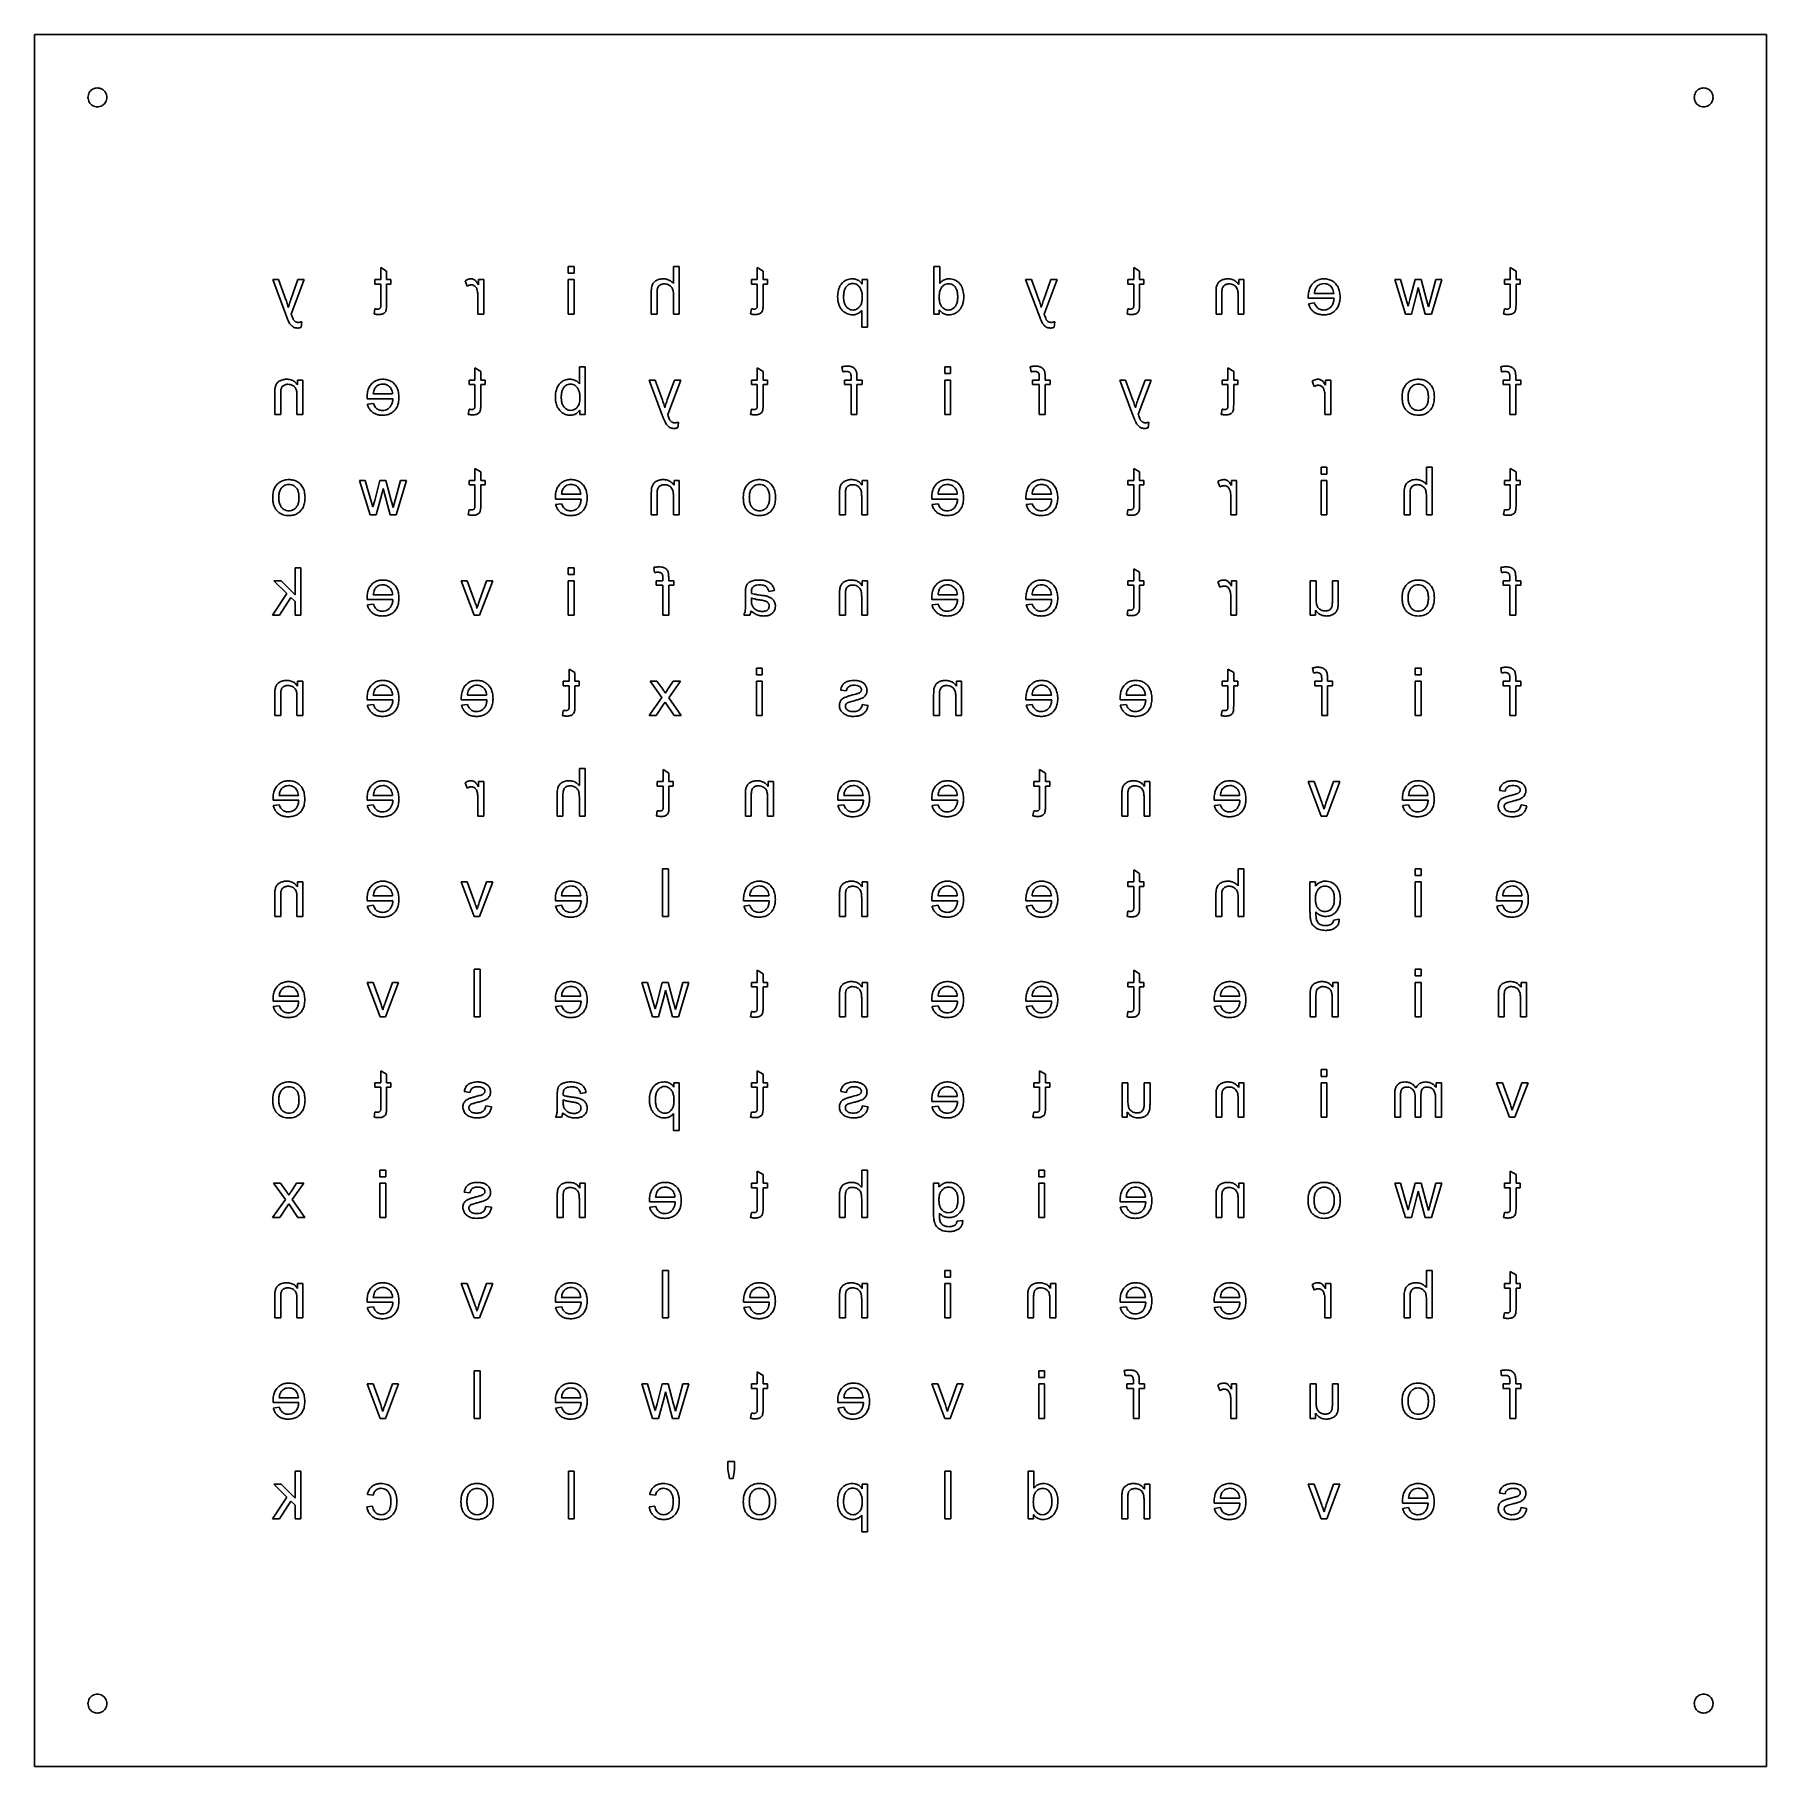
# Model space of a CAD drawing. Extents: x 20 to 296, y 20 to 296.
import ezdxf

# ---------------------------------------------------------------- set-up
doc = ezdxf.new("R2010")
doc.units = 0
doc.layers.add('english_lower_FINAL_Helvetica_C4_v3.0', color=7, linetype='CONTINUOUS')

msp = doc.modelspace()

# ---------------------------------------------------------------- linework, layer by layer
at = {"layer": 'english_lower_FINAL_Helvetica_C4_v3.0', "color": 1}
for p, q in [((19.999995, 20.000027), (19.999995, 296.000025)), ((19.999995, 296.000025), (295.999994, 296.000025)), ((295.999994, 296.000025), (295.999994, 20.000027)), ((295.999994, 20.000027), (19.999995, 20.000027))]:
    msp.add_line(p, q, dxfattribs=at)
at = {"layer": 'english_lower_FINAL_Helvetica_C4_v3.0', "color": 7}
for p, q in [((58.877338, 256.955125), (57.947162, 256.955125)), ((57.947162, 256.955125), (60.03489, 251.37407)), ((60.050393, 253.756353), (58.877338, 256.955125)), ((61.972756, 256.955125), (60.830707, 253.777024)), ((60.892719, 251.456752), (62.975279, 256.955125)), ((62.975279, 256.955125), (61.972756, 256.955125)), ((75.177894, 256.955125), (74.242551, 256.955125)), ((74.242551, 256.955125), (74.242551, 256.231654)), ((76.102902, 258.314215), (75.177894, 258.87232)), ((75.177894, 258.87232), (75.177894, 256.955125)), ((76.102902, 256.955125), (76.102902, 258.314215)), ((76.785031, 256.955125), (76.102902, 256.955125)), ((76.785031, 256.231654), (76.785031, 256.955125)), ((88.593087, 256.779425), (88.913481, 255.916428)), ((91.574817, 256.955125), (90.737659, 256.955125)), ((90.737659, 256.955125), (90.737659, 256.123134)), ((91.574817, 251.467087), (91.574817, 256.955125)), ((105.971944, 259.042852), (105.041768, 259.042852)), ((105.041768, 259.042852), (105.041768, 257.97315)), ((105.041768, 257.97315), (105.971944, 257.97315)), ((105.971944, 256.955125), (105.041768, 256.955125)), ((105.041768, 256.955125), (105.041768, 251.467087)), ((105.971944, 257.97315), (105.971944, 259.042852)), ((105.971944, 257.97315), (105.971944, 257.97315)), ((105.971944, 251.467087), (105.971944, 256.955125)), ((122.744534, 259.042852), (121.814358, 259.042852)), ((121.814358, 259.042852), (121.814358, 256.324672)), ((122.744534, 251.467087), (122.744534, 259.042852)), ((135.177915, 256.955125), (134.242572, 256.955125)), ((134.242572, 256.955125), (134.242572, 256.231654)), ((136.102923, 258.314215), (135.177915, 258.87232)), ((135.177915, 258.87232), (135.177915, 256.955125)), ((136.102923, 256.955125), (136.102923, 258.314215)), ((136.785052, 256.955125), (136.102923, 256.955125)), ((136.785052, 256.231654), (136.785052, 256.955125)), ((152.744544, 256.955125), (151.897051, 256.955125)), ((151.897051, 256.955125), (151.897051, 256.24199)), ((152.744544, 249.363856), (152.744544, 256.955125)), ((164.24602, 259.042852), (163.321012, 259.042852)), ((163.321012, 259.042852), (163.321012, 251.467087)), ((164.24602, 256.324672), (164.24602, 259.042852)), ((178.877345, 256.955125), (177.947169, 256.955125)), ((177.947169, 256.955125), (180.034897, 251.37407)), ((180.0504, 253.756353), (178.877345, 256.955125)), ((181.972763, 256.955125), (180.830714, 253.777024)), ((180.892726, 251.456752), (182.975286, 256.955125)), ((182.975286, 256.955125), (181.972763, 256.955125)), ((195.177901, 256.955125), (194.242558, 256.955125)), ((194.242558, 256.955125), (194.242558, 256.231654)), ((196.102909, 258.314215), (195.177901, 258.87232)), ((195.177901, 258.87232), (195.177901, 256.955125)), ((196.102909, 256.955125), (196.102909, 258.314215)), ((196.785038, 256.955125), (196.102909, 256.955125)), ((196.785038, 256.231654), (196.785038, 256.955125)), ((212.74453, 256.955125), (211.907372, 256.955125)), ((211.907372, 256.955125), (211.907372, 256.17481)), ((212.74453, 251.467087), (212.74453, 256.955125)), ((237.664665, 256.955125), (236.760327, 256.955125)), ((236.760327, 256.955125), (238.475985, 251.467087)), ((238.605176, 253.782191), (237.664665, 256.955125)), ((240.015943, 256.955125), (239.194287, 253.771856)), ((240.971956, 256.955125), (240.015943, 256.955125)), ((241.845288, 253.74085), (240.971956, 256.955125)), ((243.328402, 256.955125), (242.45507, 253.787359)), ((242.610099, 251.467087), (244.289583, 256.955125)), ((244.289583, 256.955125), (243.328402, 256.955125)), ((255.177922, 256.955125), (254.242579, 256.955125)), ((254.242579, 256.955125), (254.242579, 256.231654)), ((256.10293, 258.314215), (255.177922, 258.87232)), ((255.177922, 258.87232), (255.177922, 256.955125)), ((256.10293, 256.955125), (256.10293, 258.314215)), ((256.785059, 256.955125), (256.10293, 256.955125)), ((256.785059, 256.231654), (256.785059, 256.955125)), ((74.242551, 256.231654), (75.177894, 256.231654)), ((75.177894, 256.231654), (75.177894, 253.022548)), ((76.102902, 253.074224), (76.102902, 256.231654)), ((76.102902, 256.231654), (76.785031, 256.231654)), ((90.644641, 254.340297), (90.644641, 251.467087)), ((118.274522, 254.944911), (118.274522, 251.467087)), ((119.204698, 251.467087), (119.204698, 254.944911)), ((121.814358, 254.469488), (121.814358, 251.467087)), ((134.242572, 256.231654), (135.177915, 256.231654)), ((135.177915, 256.231654), (135.177915, 253.022548)), ((136.102923, 253.074224), (136.102923, 256.231654)), ((136.102923, 256.231654), (136.785052, 256.231654)), ((151.902218, 254.1801), (151.902218, 254.1801)), ((167.124397, 254.205938), (167.124397, 254.205938)), ((194.242558, 256.231654), (195.177901, 256.231654)), ((195.177901, 256.231654), (195.177901, 253.022548)), ((196.102909, 253.074224), (196.102909, 256.231654)), ((196.102909, 256.231654), (196.785038, 256.231654)), ((208.284854, 254.841558), (208.284854, 251.467087)), ((209.21503, 251.467087), (209.21503, 254.805385)), ((211.814354, 254.46432), (211.814354, 251.467087)), ((223.000639, 253.973394), (227.093413, 253.973394)), ((227.041736, 254.738205), (223.977323, 254.738205)), ((227.041736, 254.738205), (227.041736, 254.738205)), ((239.442334, 251.467087), (240.315666, 254.753708)), ((240.315666, 254.753708), (240.527539, 255.689052)), ((240.527539, 255.689052), (241.638582, 251.467087)), ((254.242579, 256.231654), (255.177922, 256.231654)), ((255.177922, 256.231654), (255.177922, 253.022548)), ((256.10293, 253.074224), (256.10293, 256.231654)), ((256.10293, 256.231654), (256.785059, 256.231654)), ((74.242551, 252.299078), (74.108192, 251.477423)), ((74.242551, 252.299078), (74.242551, 252.299078)), ((90.644641, 251.467087), (91.574817, 251.467087)), ((91.574817, 251.467087), (91.574817, 251.467087)), ((105.041768, 251.467087), (105.971944, 251.467087)), ((105.971944, 251.467087), (105.971944, 251.467087)), ((118.274522, 251.467087), (119.204698, 251.467087)), ((121.814358, 251.467087), (122.744534, 251.467087)), ((122.744534, 251.467087), (122.744534, 251.467087)), ((134.242572, 252.299078), (134.108213, 251.477423)), ((134.242572, 252.299078), (134.242572, 252.299078)), ((151.814368, 252.035528), (151.814368, 249.363856)), ((163.321012, 251.467087), (164.184008, 251.467087)), ((164.184008, 251.467087), (164.184008, 252.159551)), ((164.184008, 251.467087), (164.184008, 251.467087)), ((194.242558, 252.299078), (194.108199, 251.477423)), ((194.242558, 252.299078), (194.242558, 252.299078)), ((208.284854, 251.467087), (209.21503, 251.467087)), ((211.814354, 251.467087), (212.74453, 251.467087)), ((212.74453, 251.467087), (212.74453, 251.467087)), ((223.987659, 253.234421), (223.026477, 253.115566)), ((223.98766, 253.234421), (223.987659, 253.234421)), ((238.475985, 251.467087), (239.442334, 251.467087)), ((238.920402, 252.722825), (238.605176, 253.782191)), ((239.194287, 253.771856), (238.920402, 252.722825)), ((241.638582, 251.467087), (242.610099, 251.467087)), ((242.45507, 253.787359), (242.129508, 252.609136)), ((242.610099, 251.467087), (242.610099, 251.467087)), ((254.242579, 252.299078), (254.10822, 251.477423)), ((254.242579, 252.299078), (254.242579, 252.299078)), ((62.48952, 249.353521), (62.592873, 250.226853)), ((62.48952, 249.353521), (62.48952, 249.353521)), ((151.814368, 249.363856), (152.744544, 249.363856)), ((152.744544, 249.363856), (152.744544, 249.363856)), ((182.489527, 249.353521), (182.59288, 250.226853)), ((182.489527, 249.353521), (182.489527, 249.353521)), ((107.749696, 243.042863), (106.81952, 243.042863)), ((106.81952, 243.042863), (106.81952, 240.340186)), ((107.749696, 235.467098), (107.749696, 243.042863)), ((148.663801, 243.079036), (148.803327, 242.267717)), ((165.97193, 243.042863), (165.041754, 243.042863)), ((165.041754, 243.042863), (165.041754, 241.973161)), ((165.97193, 241.973161), (165.97193, 243.042863)), ((178.663776, 243.079036), (178.803303, 242.267717)), ((253.663803, 243.079036), (253.803329, 242.267717)), ((62.744513, 240.955135), (61.907354, 240.955135)), ((61.907354, 240.955135), (61.907354, 240.174821)), ((62.744513, 235.467098), (62.744513, 240.955135)), ((90.177899, 240.955135), (89.242556, 240.955135)), ((89.242556, 240.955135), (89.242556, 240.231665)), ((89.242556, 240.231665), (90.177899, 240.231665)), ((91.102908, 242.314226), (90.177899, 242.872331)), ((90.177899, 242.872331), (90.177899, 240.955135)), ((90.177899, 240.231665), (90.177899, 237.022559)), ((91.102908, 240.955135), (91.102908, 242.314226)), ((91.785037, 240.955135), (91.102908, 240.955135)), ((91.102908, 237.074235), (91.102908, 240.231665)), ((91.102908, 240.231665), (91.785037, 240.231665)), ((91.785037, 240.231665), (91.785037, 240.955135)), ((118.877359, 240.955135), (117.947183, 240.955135)), ((117.947183, 240.955135), (120.034911, 235.374081)), ((120.050414, 237.756364), (118.877359, 240.955135)), ((121.972777, 240.955135), (120.830728, 237.777035)), ((120.89274, 235.456763), (122.9753, 240.955135)), ((122.9753, 240.955135), (121.972777, 240.955135)), ((135.177915, 240.955135), (134.242572, 240.955135)), ((134.242572, 240.955135), (134.242572, 240.231665)), ((134.242572, 240.231665), (135.177915, 240.231665)), ((136.102923, 242.314226), (135.177915, 242.872331)), ((135.177915, 242.872331), (135.177915, 240.955135)), ((135.177915, 240.231665), (135.177915, 237.022559)), ((136.102923, 240.955135), (136.102923, 242.314226)), ((136.785052, 240.955135), (136.102923, 240.955135)), ((136.102923, 237.074235), (136.102923, 240.231665)), ((136.102923, 240.231665), (136.785052, 240.231665)), ((136.785052, 240.231665), (136.785052, 240.955135)), ((150.126244, 240.955135), (149.056542, 240.955135)), ((149.056542, 240.955135), (149.056542, 240.231665)), ((149.056542, 240.231665), (150.126244, 240.231665)), ((150.126244, 241.461564), (150.126244, 240.955135)), ((150.126244, 240.231665), (150.126244, 235.467098)), ((151.051252, 240.955135), (151.051252, 241.539079)), ((151.872908, 240.955135), (151.051252, 240.955135)), ((151.051252, 235.467098), (151.051252, 240.231665)), ((151.051252, 240.231665), (151.872908, 240.231665)), ((151.872908, 240.231665), (151.872908, 240.955135)), ((165.041754, 241.973161), (165.97193, 241.973161)), ((165.97193, 240.955135), (165.041754, 240.955135)), ((165.041754, 240.955135), (165.041754, 235.467098)), ((165.97193, 241.973161), (165.97193, 241.973161)), ((165.97193, 235.467098), (165.97193, 240.955135)), ((180.126219, 240.955135), (179.056517, 240.955135)), ((179.056517, 240.955135), (179.056517, 240.231665)), ((179.056517, 240.231665), (180.126219, 240.231665)), ((180.126219, 241.461564), (180.126219, 240.955135)), ((180.126219, 240.231665), (180.126219, 235.467098)), ((181.051228, 240.955135), (181.051228, 241.539079)), ((181.872883, 240.955135), (181.051228, 240.955135)), ((181.051228, 235.467098), (181.051228, 240.231665)), ((181.051228, 240.231665), (181.872883, 240.231665)), ((181.872883, 240.231665), (181.872883, 240.955135)), ((193.87735, 240.955135), (192.947174, 240.955135)), ((192.947174, 240.955135), (195.034902, 235.374081)), ((195.050405, 237.756364), (193.87735, 240.955135)), ((196.972768, 240.955135), (195.830719, 237.777035)), ((195.892731, 235.456763), (197.975291, 240.955135)), ((197.975291, 240.955135), (196.972768, 240.955135)), ((210.177906, 240.955135), (209.242563, 240.955135)), ((209.242563, 240.955135), (209.242563, 240.231665)), ((209.242563, 240.231665), (210.177906, 240.231665)), ((211.102915, 242.314226), (210.177906, 242.872331)), ((210.177906, 242.872331), (210.177906, 240.955135)), ((210.177906, 240.231665), (210.177906, 237.022559)), ((211.102915, 240.955135), (211.102915, 242.314226)), ((211.785043, 240.955135), (211.102915, 240.955135)), ((211.102915, 237.074235), (211.102915, 240.231665)), ((211.102915, 240.231665), (211.785043, 240.231665)), ((211.785043, 240.231665), (211.785043, 240.955135)), ((223.593099, 240.779435), (223.913493, 239.916439)), ((226.574829, 240.955135), (225.737671, 240.955135)), ((225.737671, 240.955135), (225.737671, 240.123145)), ((226.574829, 235.467098), (226.574829, 240.955135)), ((255.126246, 240.955135), (254.056544, 240.955135)), ((254.056544, 240.955135), (254.056544, 240.231665)), ((254.056544, 240.231665), (255.126246, 240.231665)), ((255.126246, 241.461564), (255.126246, 240.955135)), ((255.126246, 240.231665), (255.126246, 235.467098)), ((256.051254, 240.955135), (256.051254, 241.539079)), ((256.872909, 240.955135), (256.051254, 240.955135)), ((256.051254, 235.467098), (256.051254, 240.231665)), ((256.051254, 240.231665), (256.872909, 240.231665)), ((256.872909, 240.231665), (256.872909, 240.955135)), ((58.284836, 238.841569), (58.284836, 235.467098)), ((59.215012, 235.467098), (59.215012, 238.805396)), ((61.814337, 238.464331), (61.814337, 235.467098)), ((73.000622, 237.973405), (77.093396, 237.973405)), ((77.041718, 238.738216), (73.977306, 238.738216)), ((77.041718, 238.738216), (77.041718, 238.738216)), ((106.897035, 238.252458), (106.897035, 238.252458)), ((225.644653, 238.340308), (225.644653, 235.467098)), ((242.134759, 238.211117), (242.134759, 238.211117)), ((243.090773, 238.211117), (243.090773, 238.211117)), ((58.284836, 235.467098), (59.215012, 235.467098)), ((61.814337, 235.467098), (62.744513, 235.467098)), ((62.744513, 235.467098), (62.744513, 235.467098)), ((73.987641, 237.234432), (73.026459, 237.115576)), ((73.987642, 237.234432), (73.987641, 237.234432)), ((89.242556, 236.299089), (89.108197, 235.477433)), ((89.242556, 236.299089), (89.242556, 236.299089)), ((106.8867, 236.154395), (106.8867, 235.467098)), ((106.8867, 235.467098), (107.749696, 235.467098)), ((106.8867, 235.467098), (106.8867, 235.467098)), ((134.242572, 236.299089), (134.108213, 235.477433)), ((134.242572, 236.299089), (134.242572, 236.299089)), ((150.126244, 235.467098), (151.051252, 235.467098)), ((151.051252, 235.467098), (151.051252, 235.467098)), ((165.041754, 235.467098), (165.97193, 235.467098)), ((165.97193, 235.467098), (165.97193, 235.467098)), ((180.126219, 235.467098), (181.051228, 235.467098)), ((181.051228, 235.467098), (181.051228, 235.467098)), ((209.242563, 236.299089), (209.108204, 235.477433)), ((209.242563, 236.299089), (209.242563, 236.299089)), ((225.644653, 235.467098), (226.574829, 235.467098)), ((226.574829, 235.467098), (226.574829, 235.467098)), ((255.126246, 235.467098), (256.051254, 235.467098)), ((256.051254, 235.467098), (256.051254, 235.467098)), ((122.489542, 233.353532), (122.592894, 234.226864)), ((122.489542, 233.353532), (122.489542, 233.353532)), ((197.489533, 233.353532), (197.592886, 234.226864)), ((197.489533, 233.353532), (197.489533, 233.353532)), ((91.102908, 226.314201), (90.177899, 226.872306)), ((90.177899, 226.872306), (90.177899, 224.955111)), ((196.102909, 226.314201), (195.177901, 226.872306)), ((195.177901, 226.872306), (195.177901, 224.955111)), ((225.971951, 227.042839), (225.041775, 227.042839)), ((225.041775, 227.042839), (225.041775, 225.973137)), ((225.971951, 225.973137), (225.971951, 227.042839)), ((242.744541, 227.042839), (241.814365, 227.042839)), ((241.814365, 227.042839), (241.814365, 224.324658)), ((242.744541, 219.467074), (242.744541, 227.042839)), ((256.10293, 226.314201), (255.177922, 226.872306)), ((255.177922, 226.872306), (255.177922, 224.955111)), ((72.664642, 224.955111), (71.760304, 224.955111)), ((71.760304, 224.955111), (73.475962, 219.467074)), ((73.605153, 221.782178), (72.664642, 224.955111)), ((75.01592, 224.955111), (74.194264, 221.771843)), ((75.971934, 224.955111), (75.01592, 224.955111)), ((75.315643, 222.753695), (75.527516, 223.689038)), ((75.527516, 223.689038), (76.63856, 219.467074)), ((76.845265, 221.740837), (75.971934, 224.955111)), ((78.328379, 224.955111), (77.455047, 221.787345)), ((77.610076, 219.467074), (79.289561, 224.955111)), ((79.289561, 224.955111), (78.328379, 224.955111)), ((90.177899, 224.955111), (89.242556, 224.955111)), ((89.242556, 224.955111), (89.242556, 224.231641)), ((89.242556, 224.231641), (90.177899, 224.231641)), ((90.177899, 224.231641), (90.177899, 221.022534)), ((91.102908, 224.955111), (91.102908, 226.314201)), ((91.785037, 224.955111), (91.102908, 224.955111)), ((91.102908, 221.074211), (91.102908, 224.231641)), ((91.102908, 224.231641), (91.785037, 224.231641)), ((91.785037, 224.231641), (91.785037, 224.955111)), ((122.744534, 224.955111), (121.907376, 224.955111)), ((121.907376, 224.955111), (121.907376, 224.174797)), ((122.744534, 219.467074), (122.744534, 224.955111)), ((152.744544, 224.955111), (151.907386, 224.955111)), ((151.907386, 224.955111), (151.907386, 224.174797)), ((152.744544, 219.467074), (152.744544, 224.955111)), ((195.177901, 224.955111), (194.242558, 224.955111)), ((194.242558, 224.955111), (194.242558, 224.231641)), ((194.242558, 224.231641), (195.177901, 224.231641)), ((195.177901, 224.231641), (195.177901, 221.022534)), ((196.102909, 224.955111), (196.102909, 226.314201)), ((196.785038, 224.955111), (196.102909, 224.955111)), ((196.102909, 221.074211), (196.102909, 224.231641)), ((196.102909, 224.231641), (196.785038, 224.231641)), ((196.785038, 224.231641), (196.785038, 224.955111)), ((208.593093, 224.779411), (208.913487, 223.916415)), ((211.574824, 224.955111), (210.737666, 224.955111)), ((210.737666, 224.955111), (210.737666, 224.12312)), ((211.574824, 219.467074), (211.574824, 224.955111)), ((225.041775, 225.973137), (225.971951, 225.973137)), ((225.971951, 224.955111), (225.041775, 224.955111)), ((225.041775, 224.955111), (225.041775, 219.467074)), ((225.971951, 225.973137), (225.971951, 225.973137)), ((225.971951, 219.467074), (225.971951, 224.955111)), ((255.177922, 224.955111), (254.242579, 224.955111)), ((254.242579, 224.955111), (254.242579, 224.231641)), ((254.242579, 224.231641), (255.177922, 224.231641)), ((255.177922, 224.231641), (255.177922, 221.022534)), ((256.10293, 224.955111), (256.10293, 226.314201)), ((256.785059, 224.955111), (256.10293, 224.955111)), ((256.10293, 221.074211), (256.10293, 224.231641)), ((256.10293, 224.231641), (256.785059, 224.231641)), ((256.785059, 224.231641), (256.785059, 224.955111)), ((62.134731, 222.211092), (62.134731, 222.211092)), ((63.090745, 222.211092), (63.090745, 222.211092)), ((73.920379, 220.722811), (73.605153, 221.782178)), ((74.194264, 221.771843), (73.920379, 220.722811)), ((74.442311, 219.467074), (75.315643, 222.753695)), ((77.455047, 221.787345), (77.129486, 220.609123)), ((103.000633, 221.973381), (107.093406, 221.973381)), ((103.987652, 221.234408), (103.02647, 221.115552)), ((107.041729, 222.738192), (103.977317, 222.738192)), ((103.987653, 221.234408), (103.987652, 221.234408)), ((107.041729, 222.738192), (107.041729, 222.738192)), ((118.284857, 222.841545), (118.284857, 219.467074)), ((119.215033, 219.467074), (119.215033, 222.805371)), ((121.814358, 222.464307), (121.814358, 219.467074)), ((137.134757, 222.211092), (137.134757, 222.211092)), ((138.090771, 222.211092), (138.090771, 222.211092)), ((148.284868, 222.841545), (148.284868, 219.467074)), ((149.215044, 219.467074), (149.215044, 222.805371)), ((151.814368, 222.464307), (151.814368, 219.467074)), ((163.000618, 221.973381), (167.093392, 221.973381)), ((163.987638, 221.234408), (163.026456, 221.115552)), ((167.041715, 222.738192), (163.977302, 222.738192)), ((163.987638, 221.234408), (163.987638, 221.234408)), ((167.041715, 222.738192), (167.041715, 222.738192)), ((178.000624, 221.973381), (182.093397, 221.973381)), ((178.987643, 221.234408), (178.026461, 221.115552)), ((182.04172, 222.738192), (178.977308, 222.738192)), ((178.987644, 221.234408), (178.987643, 221.234408)), ((182.04172, 222.738192), (182.04172, 222.738192)), ((210.644648, 222.340283), (210.644648, 219.467074)), ((238.274529, 222.944898), (238.274529, 219.467074)), ((239.204705, 219.467074), (239.204705, 222.944898)), ((241.814365, 222.469474), (241.814365, 219.467074)), ((73.475962, 219.467074), (74.442311, 219.467074)), ((76.63856, 219.467074), (77.610076, 219.467074)), ((77.610076, 219.467074), (77.610076, 219.467074)), ((89.242556, 220.299064), (89.108197, 219.477409)), ((89.242556, 220.299064), (89.242556, 220.299064)), ((118.284857, 219.467074), (119.215033, 219.467074)), ((121.814358, 219.467074), (122.744534, 219.467074)), ((122.744534, 219.467074), (122.744534, 219.467074)), ((148.284868, 219.467074), (149.215044, 219.467074)), ((151.814368, 219.467074), (152.744544, 219.467074)), ((152.744544, 219.467074), (152.744544, 219.467074)), ((194.242558, 220.299064), (194.108199, 219.477409)), ((194.242558, 220.299064), (194.242558, 220.299064)), ((210.644648, 219.467074), (211.574824, 219.467074)), ((211.574824, 219.467074), (211.574824, 219.467074)), ((225.041775, 219.467074), (225.971951, 219.467074)), ((225.971951, 219.467074), (225.971951, 219.467074)), ((238.274529, 219.467074), (239.204705, 219.467074)), ((241.814365, 219.467074), (242.744541, 219.467074)), ((242.744541, 219.467074), (242.744541, 219.467074)), ((254.242579, 220.299064), (254.10822, 219.477409)), ((254.242579, 220.299064), (254.242579, 220.299064)), ((62.443012, 211.042849), (61.512836, 211.042849)), ((61.512836, 211.042849), (61.512836, 206.7227)), ((62.443012, 203.467085), (62.443012, 211.042849)), ((105.971944, 211.042849), (105.041768, 211.042849)), ((105.041768, 211.042849), (105.041768, 209.973147)), ((105.041768, 209.973147), (105.971944, 209.973147)), ((105.971944, 209.973147), (105.971944, 211.042849)), ((105.971944, 209.973147), (105.971944, 209.973147)), ((118.663791, 211.079023), (118.803317, 210.267703)), ((196.102909, 210.314212), (195.177901, 210.872317)), ((195.177901, 210.872317), (195.177901, 208.955122)), ((196.102909, 208.955122), (196.102909, 210.314212)), ((253.663803, 211.079023), (253.803329, 210.267703)), ((59.31142, 208.955122), (58.107359, 208.955122)), ((58.107359, 208.955122), (60.205422, 206.91907)), ((61.512836, 206.7227), (59.31142, 208.955122)), ((88.934192, 208.955122), (87.978178, 208.955122)), ((87.978178, 208.955122), (90.055571, 203.467085)), ((90.153756, 205.606489), (88.934192, 208.955122)), ((92.029611, 208.955122), (90.851388, 205.668501)), ((90.923735, 203.467085), (93.011463, 208.955122)), ((93.011463, 208.955122), (92.029611, 208.955122)), ((105.971944, 208.955122), (105.041768, 208.955122)), ((105.041768, 208.955122), (105.041768, 203.467085)), ((105.971944, 203.467085), (105.971944, 208.955122)), ((120.126234, 208.955122), (119.056531, 208.955122)), ((119.056531, 208.955122), (119.056531, 208.231651)), ((119.056531, 208.231651), (120.126234, 208.231651)), ((120.126234, 209.46155), (120.126234, 208.955122)), ((120.126234, 208.231651), (120.126234, 203.467085)), ((121.051242, 208.955122), (121.051242, 209.539065)), ((121.872897, 208.955122), (121.051242, 208.955122)), ((121.051242, 203.467085), (121.051242, 208.231651)), ((121.051242, 208.231651), (121.872897, 208.231651)), ((121.872897, 208.231651), (121.872897, 208.955122)), ((133.300365, 207.00692), (133.300365, 205.766686)), ((136.990062, 207.265302), (137.899568, 207.389326)), ((152.744544, 208.955122), (151.907386, 208.955122)), ((151.907386, 208.955122), (151.907386, 208.174808)), ((152.744544, 203.467085), (152.744544, 208.955122)), ((195.177901, 208.955122), (194.242558, 208.955122)), ((194.242558, 208.955122), (194.242558, 208.231651)), ((194.242558, 208.231651), (195.177901, 208.231651)), ((195.177901, 208.231651), (195.177901, 205.022545)), ((196.785038, 208.955122), (196.102909, 208.955122)), ((196.102909, 205.074222), (196.102909, 208.231651)), ((196.102909, 208.231651), (196.785038, 208.231651)), ((196.785038, 208.231651), (196.785038, 208.955122)), ((208.593093, 208.779422), (208.913487, 207.916425)), ((211.574824, 208.955122), (210.737666, 208.955122)), ((210.737666, 208.955122), (210.737666, 208.123131)), ((211.574824, 203.467085), (211.574824, 208.955122)), ((224.246041, 208.955122), (223.315865, 208.955122)), ((223.315865, 208.955122), (223.315865, 203.467085)), ((224.246041, 206.014733), (224.246041, 208.955122)), ((227.765206, 208.955122), (226.83503, 208.955122)), ((226.83503, 208.955122), (226.83503, 205.91138)), ((227.765206, 205.554812), (227.765206, 208.955122)), ((255.126246, 208.955122), (254.056544, 208.955122)), ((254.056544, 208.955122), (254.056544, 208.231651)), ((254.056544, 208.231651), (255.126246, 208.231651)), ((255.126246, 209.46155), (255.126246, 208.955122)), ((255.126246, 208.231651), (255.126246, 203.467085)), ((256.051254, 208.955122), (256.051254, 209.539065)), ((256.872909, 208.955122), (256.051254, 208.955122)), ((256.051254, 203.467085), (256.051254, 208.231651)), ((256.051254, 208.231651), (256.872909, 208.231651)), ((256.872909, 208.231651), (256.872909, 208.955122)), ((60.205422, 206.91907), (57.895485, 203.467085)), ((59.042703, 203.467085), (60.856545, 206.273115)), ((60.856545, 206.273115), (61.512836, 205.642662)), ((61.512836, 205.642662), (61.512836, 203.467085)), ((73.000622, 205.973391), (77.093396, 205.973391)), ((73.987641, 205.234419), (73.026459, 205.115563)), ((77.041718, 206.738203), (73.977306, 206.738203)), ((73.987642, 205.234419), (73.987641, 205.234419)), ((77.041718, 206.738203), (77.041718, 206.738203)), ((134.240877, 205.880374), (134.240877, 206.221438)), ((134.240877, 206.221438), (134.240877, 206.221438)), ((148.284868, 206.841556), (148.284868, 203.467085)), ((149.215044, 203.467085), (149.215044, 206.805382)), ((151.814368, 206.464318), (151.814368, 203.467085)), ((163.000618, 205.973391), (167.093392, 205.973391)), ((163.987638, 205.234419), (163.026456, 205.115563)), ((167.041715, 206.738203), (163.977302, 206.738203)), ((163.987638, 205.234419), (163.987638, 205.234419)), ((167.041715, 206.738203), (167.041715, 206.738203)), ((178.000624, 205.973391), (182.093397, 205.973391)), ((178.987643, 205.234419), (178.026461, 205.115563)), ((182.04172, 206.738203), (178.977308, 206.738203)), ((178.987644, 205.234419), (178.987643, 205.234419)), ((182.04172, 206.738203), (182.04172, 206.738203)), ((194.242558, 204.299075), (194.108199, 203.47742)), ((194.242558, 204.299075), (194.242558, 204.299075)), ((210.644648, 206.340294), (210.644648, 203.467085)), ((224.147856, 203.467085), (224.147856, 204.273237)), ((242.134759, 206.211103), (242.134759, 206.211103)), ((243.090773, 206.211103), (243.090773, 206.211103)), ((57.895485, 203.467085), (59.042703, 203.467085)), ((61.512836, 203.467085), (62.443012, 203.467085)), ((62.443012, 203.467085), (62.443012, 203.467085)), ((90.055571, 203.467085), (90.923735, 203.467085)), ((90.923735, 203.467085), (90.923735, 203.467085)), ((105.041768, 203.467085), (105.971944, 203.467085)), ((105.971944, 203.467085), (105.971944, 203.467085)), ((120.126234, 203.467085), (121.051242, 203.467085)), ((121.051242, 203.467085), (121.051242, 203.467085)), ((133.00581, 203.467085), (133.977327, 203.467085)), ((134.163362, 204.144046), (134.163362, 204.144046)), ((148.284868, 203.467085), (149.215044, 203.467085)), ((151.814368, 203.467085), (152.744544, 203.467085)), ((152.744544, 203.467085), (152.744544, 203.467085)), ((210.644648, 203.467085), (211.574824, 203.467085)), ((211.574824, 203.467085), (211.574824, 203.467085)), ((223.315865, 203.467085), (224.147856, 203.467085)), ((224.147856, 203.467085), (224.147856, 203.467085)), ((255.126246, 203.467085), (256.051254, 203.467085)), ((256.051254, 203.467085), (256.051254, 203.467085)), ((106.102913, 194.314223), (105.177905, 194.872328)), ((105.177905, 194.872328), (105.177905, 192.955133)), ((106.102913, 192.955133), (106.102913, 194.314223)), ((135.971955, 195.04286), (135.041779, 195.04286)), ((135.041779, 195.04286), (135.041779, 193.973158)), ((135.041779, 193.973158), (135.971955, 193.973158)), ((135.971955, 193.973158), (135.971955, 195.04286)), ((135.971955, 193.973158), (135.971955, 193.973158)), ((211.102915, 194.314223), (210.177906, 194.872328)), ((210.177906, 194.872328), (210.177906, 192.955133)), ((211.102915, 192.955133), (211.102915, 194.314223)), ((223.663792, 195.079034), (223.803319, 194.267714)), ((225.126235, 193.461561), (225.126235, 192.955133)), ((226.051243, 192.955133), (226.051243, 193.539076)), ((240.971956, 195.04286), (240.041781, 195.04286)), ((240.041781, 195.04286), (240.041781, 193.973158)), ((240.041781, 193.973158), (240.971956, 193.973158)), ((240.971956, 193.973158), (240.971956, 195.04286)), ((240.971956, 193.973158), (240.971956, 193.973158)), ((253.663803, 195.079034), (253.803329, 194.267714)), ((255.126246, 193.461561), (255.126246, 192.955133)), ((256.051254, 192.955133), (256.051254, 193.539076)), ((58.284836, 190.841566), (58.284836, 187.467095)), ((59.215012, 187.467095), (59.215012, 190.805393)), ((61.814337, 190.464328), (61.814337, 187.467095)), ((62.744513, 192.955133), (61.907354, 192.955133)), ((61.907354, 192.955133), (61.907354, 192.174818)), ((62.744513, 187.467095), (62.744513, 192.955133)), ((77.041718, 190.738214), (73.977306, 190.738214)), ((77.041718, 190.738214), (77.041718, 190.738214)), ((92.041724, 190.738214), (88.977311, 190.738214)), ((92.041724, 190.738214), (92.041724, 190.738214)), ((105.177905, 192.955133), (104.242561, 192.955133)), ((104.242561, 192.955133), (104.242561, 192.231662)), ((104.242561, 192.231662), (105.177905, 192.231662)), ((105.177905, 192.231662), (105.177905, 189.022556)), ((106.785042, 192.955133), (106.102913, 192.955133)), ((106.102913, 189.074232), (106.102913, 192.231662)), ((106.102913, 192.231662), (106.785042, 192.231662)), ((106.785042, 192.231662), (106.785042, 192.955133)), ((119.187418, 192.955133), (118.076374, 192.955133)), ((118.076374, 192.955133), (119.972899, 190.371311)), ((120.112426, 191.658054), (119.187418, 192.955133)), ((121.755736, 192.955133), (120.91341, 191.668389)), ((121.063272, 190.319634), (122.918456, 192.955133)), ((122.918456, 192.955133), (121.755736, 192.955133)), ((135.971955, 192.955133), (135.041779, 192.955133)), ((135.041779, 192.955133), (135.041779, 187.467095)), ((135.971955, 187.467095), (135.971955, 192.955133)), ((148.469126, 191.539198), (149.378631, 191.415175)), ((163.284838, 190.841566), (163.284838, 187.467095)), ((164.215014, 187.467095), (164.215014, 190.805393)), ((166.814338, 190.464328), (166.814338, 187.467095)), ((167.744514, 192.955133), (166.907356, 192.955133)), ((166.907356, 192.955133), (166.907356, 192.174818)), ((167.744514, 187.467095), (167.744514, 192.955133)), ((182.04172, 190.738214), (178.977308, 190.738214)), ((182.04172, 190.738214), (182.04172, 190.738214)), ((197.041725, 190.738214), (193.977313, 190.738214)), ((197.041725, 190.738214), (197.041725, 190.738214)), ((210.177906, 192.955133), (209.242563, 192.955133)), ((209.242563, 192.955133), (209.242563, 192.231662)), ((209.242563, 192.231662), (210.177906, 192.231662)), ((210.177906, 192.231662), (210.177906, 189.022556)), ((211.785043, 192.955133), (211.102915, 192.955133)), ((211.102915, 189.074232), (211.102915, 192.231662)), ((211.102915, 192.231662), (211.785043, 192.231662)), ((211.785043, 192.231662), (211.785043, 192.955133)), ((225.126235, 192.955133), (224.056533, 192.955133)), ((224.056533, 192.955133), (224.056533, 192.231662)), ((224.056533, 192.231662), (225.126235, 192.231662)), ((225.126235, 192.231662), (225.126235, 187.467095)), ((226.872899, 192.955133), (226.051243, 192.955133)), ((226.051243, 187.467095), (226.051243, 192.231662)), ((226.051243, 192.231662), (226.872899, 192.231662)), ((226.872899, 192.231662), (226.872899, 192.955133)), ((240.971956, 192.955133), (240.041781, 192.955133)), ((240.041781, 192.955133), (240.041781, 187.467095)), ((240.971956, 187.467095), (240.971956, 192.955133)), ((255.126246, 192.955133), (254.056544, 192.955133)), ((254.056544, 192.955133), (254.056544, 192.231662)), ((254.056544, 192.231662), (255.126246, 192.231662)), ((255.126246, 192.231662), (255.126246, 187.467095)), ((256.872909, 192.955133), (256.051254, 192.955133)), ((256.051254, 187.467095), (256.051254, 192.231662)), ((256.051254, 192.231662), (256.872909, 192.231662)), ((256.872909, 192.231662), (256.872909, 192.955133)), ((73.000622, 189.973402), (77.093396, 189.973402)), ((73.987641, 189.234429), (73.026459, 189.115574)), ((73.987642, 189.234429), (73.987641, 189.234429)), ((88.000627, 189.973402), (92.093401, 189.973402)), ((88.987647, 189.234429), (88.026465, 189.115574)), ((88.987647, 189.234429), (88.987647, 189.234429)), ((104.242561, 188.299086), (104.108203, 187.477431)), ((104.242561, 188.299086), (104.242561, 188.299086)), ((119.972899, 190.371311), (117.93168, 187.467095)), ((119.073729, 187.467095), (120.200276, 189.172418)), ((120.200276, 189.172418), (120.499999, 189.632338)), ((120.499999, 189.632338), (121.941771, 187.467095)), ((123.068318, 187.467095), (121.063272, 190.319634)), ((152.820281, 189.105238), (151.900441, 189.249932)), ((152.820281, 189.105238), (152.820281, 189.105238)), ((178.000624, 189.973402), (182.093397, 189.973402)), ((178.987643, 189.234429), (178.026461, 189.115574)), ((178.987644, 189.234429), (178.987643, 189.234429)), ((193.000629, 189.973402), (197.093402, 189.973402)), ((193.987648, 189.234429), (193.026466, 189.115574)), ((193.987649, 189.234429), (193.987648, 189.234429)), ((209.242563, 188.299086), (209.108204, 187.477431)), ((209.242563, 188.299086), (209.242563, 188.299086)), ((58.284836, 187.467095), (59.215012, 187.467095)), ((61.814337, 187.467095), (62.744513, 187.467095)), ((62.744513, 187.467095), (62.744513, 187.467095)), ((117.93168, 187.467095), (119.073729, 187.467095)), ((121.941771, 187.467095), (123.068318, 187.467095)), ((123.068318, 187.467095), (123.068318, 187.467095)), ((135.041779, 187.467095), (135.971955, 187.467095)), ((135.971955, 187.467095), (135.971955, 187.467095)), ((163.284838, 187.467095), (164.215014, 187.467095)), ((166.814338, 187.467095), (167.744514, 187.467095)), ((167.744514, 187.467095), (167.744514, 187.467095)), ((225.126235, 187.467095), (226.051243, 187.467095)), ((226.051243, 187.467095), (226.051243, 187.467095)), ((240.041781, 187.467095), (240.971956, 187.467095)), ((240.971956, 187.467095), (240.971956, 187.467095)), ((255.126246, 187.467095), (256.051254, 187.467095)), ((256.051254, 187.467095), (256.051254, 187.467095)), ((88.593087, 176.779408), (88.913481, 175.916412)), ((91.574817, 176.955108), (90.737659, 176.955108)), ((90.737659, 176.955108), (90.737659, 176.123117)), ((91.574817, 171.467071), (91.574817, 176.955108)), ((107.744528, 179.042836), (106.814353, 179.042836)), ((106.814353, 179.042836), (106.814353, 176.324655)), ((107.744528, 171.467071), (107.744528, 179.042836)), ((120.17791, 176.955108), (119.242567, 176.955108)), ((119.242567, 176.955108), (119.242567, 176.231638)), ((121.102918, 178.314198), (120.17791, 178.872304)), ((120.17791, 178.872304), (120.17791, 176.955108)), ((121.102918, 176.955108), (121.102918, 178.314198)), ((121.785047, 176.955108), (121.102918, 176.955108)), ((121.785047, 176.231638), (121.785047, 176.955108)), ((137.744539, 176.955108), (136.907381, 176.955108)), ((136.907381, 176.955108), (136.907381, 176.174794)), ((137.744539, 171.467071), (137.744539, 176.955108)), ((180.177896, 176.955108), (179.242552, 176.955108)), ((179.242552, 176.955108), (179.242552, 176.231638)), ((181.102904, 178.314198), (180.177896, 178.872304)), ((180.177896, 178.872304), (180.177896, 176.955108)), ((181.102904, 176.955108), (181.102904, 178.314198)), ((181.785033, 176.955108), (181.102904, 176.955108)), ((181.785033, 176.231638), (181.785033, 176.955108)), ((197.744525, 176.955108), (196.907367, 176.955108)), ((196.907367, 176.955108), (196.907367, 176.174794)), ((197.744525, 171.467071), (197.744525, 176.955108)), ((223.934205, 176.955108), (222.97819, 176.955108)), ((222.97819, 176.955108), (225.055583, 171.467071)), ((225.153768, 173.606475), (223.934205, 176.955108)), ((227.029623, 176.955108), (225.8514, 173.668487)), ((225.923747, 171.467071), (228.011475, 176.955108)), ((228.011475, 176.955108), (227.029623, 176.955108)), ((58.000617, 173.973378), (62.09339, 173.973378)), ((62.041713, 174.738189), (58.977301, 174.738189)), ((62.041713, 174.738189), (62.041713, 174.738189)), ((73.000622, 173.973378), (77.093396, 173.973378)), ((77.041718, 174.738189), (73.977306, 174.738189)), ((77.041718, 174.738189), (77.041718, 174.738189)), ((90.644641, 174.340281), (90.644641, 171.467071)), ((103.274517, 174.944895), (103.274517, 171.467071)), ((104.204693, 171.467071), (104.204693, 174.944895)), ((106.814353, 174.469472), (106.814353, 171.467071)), ((119.242567, 176.231638), (120.17791, 176.231638)), ((120.17791, 176.231638), (120.17791, 173.022532)), ((121.102918, 173.074208), (121.102918, 176.231638)), ((121.102918, 176.231638), (121.785047, 176.231638)), ((133.284863, 174.841542), (133.284863, 171.467071)), ((134.215039, 171.467071), (134.215039, 174.805368)), ((136.814363, 174.464304), (136.814363, 171.467071)), ((148.000648, 173.973378), (152.093422, 173.973378)), ((152.041745, 174.738189), (148.977332, 174.738189)), ((152.041745, 174.738189), (152.041745, 174.738189)), ((163.000618, 173.973378), (167.093392, 173.973378)), ((167.041715, 174.738189), (163.977302, 174.738189)), ((167.041715, 174.738189), (167.041715, 174.738189)), ((179.242552, 176.231638), (180.177896, 176.231638)), ((180.177896, 176.231638), (180.177896, 173.022532)), ((181.102904, 173.074208), (181.102904, 176.231638)), ((181.102904, 176.231638), (181.785033, 176.231638)), ((193.284849, 174.841542), (193.284849, 171.467071)), ((194.215024, 171.467071), (194.215024, 174.805368)), ((196.814349, 174.464304), (196.814349, 171.467071)), ((208.000634, 173.973378), (212.093408, 173.973378)), ((212.041731, 174.738189), (208.977318, 174.738189)), ((212.041731, 174.738189), (212.041731, 174.738189)), ((238.000645, 173.973378), (242.093418, 173.973378)), ((242.041741, 174.738189), (238.977329, 174.738189)), ((242.041741, 174.738189), (242.041741, 174.738189)), ((253.469127, 175.539174), (254.378633, 175.41515)), ((58.987636, 173.234405), (58.026454, 173.115549)), ((58.987637, 173.234405), (58.987636, 173.234405)), ((73.987641, 173.234405), (73.026459, 173.115549)), ((73.987642, 173.234405), (73.987641, 173.234405)), ((90.644641, 171.467071), (91.574817, 171.467071)), ((91.574817, 171.467071), (91.574817, 171.467071)), ((103.274517, 171.467071), (104.204693, 171.467071)), ((106.814353, 171.467071), (107.744528, 171.467071)), ((107.744528, 171.467071), (107.744528, 171.467071)), ((119.242567, 172.299061), (119.108208, 171.477406)), ((119.242567, 172.299061), (119.242567, 172.299061)), ((133.284863, 171.467071), (134.215039, 171.467071)), ((136.814363, 171.467071), (137.744539, 171.467071)), ((137.744539, 171.467071), (137.744539, 171.467071)), ((148.987668, 173.234405), (148.026486, 173.115549)), ((148.987668, 173.234405), (148.987668, 173.234405)), ((163.987638, 173.234405), (163.026456, 173.115549)), ((163.987638, 173.234405), (163.987638, 173.234405)), ((179.242552, 172.299061), (179.108194, 171.477406)), ((179.242552, 172.299061), (179.242552, 172.299061)), ((193.284849, 171.467071), (194.215024, 171.467071)), ((196.814349, 171.467071), (197.744525, 171.467071)), ((197.744525, 171.467071), (197.744525, 171.467071)), ((208.987654, 173.234405), (208.026472, 173.115549)), ((208.987654, 173.234405), (208.987654, 173.234405)), ((225.055583, 171.467071), (225.923747, 171.467071)), ((225.923747, 171.467071), (225.923747, 171.467071)), ((238.987664, 173.234405), (238.026482, 173.115549)), ((238.987665, 173.234405), (238.987664, 173.234405)), ((257.820283, 173.105214), (256.900442, 173.249908)), ((257.820283, 173.105214), (257.820283, 173.105214)), ((120.997788, 163.042847), (120.067612, 163.042847)), ((120.067612, 163.042847), (120.067612, 155.467082)), ((120.997788, 155.467082), (120.997788, 163.042847)), ((196.102909, 162.314209), (195.177901, 162.872315)), ((195.177901, 162.872315), (195.177901, 160.955119)), ((212.74453, 163.042847), (211.814354, 163.042847)), ((211.814354, 163.042847), (211.814354, 160.324666)), ((212.74453, 155.467082), (212.74453, 163.042847)), ((240.971956, 163.042847), (240.041781, 163.042847)), ((240.041781, 163.042847), (240.041781, 161.973145)), ((240.971956, 161.973145), (240.971956, 163.042847)), ((62.744513, 160.955119), (61.907354, 160.955119)), ((61.907354, 160.955119), (61.907354, 160.174805)), ((62.744513, 155.467082), (62.744513, 160.955119)), ((88.934192, 160.955119), (87.978178, 160.955119)), ((87.978178, 160.955119), (90.055571, 155.467082)), ((90.153756, 157.606486), (88.934192, 160.955119)), ((92.029611, 160.955119), (90.851388, 157.668498)), ((90.923735, 155.467082), (93.011463, 160.955119)), ((93.011463, 160.955119), (92.029611, 160.955119)), ((152.744544, 160.955119), (151.907386, 160.955119)), ((151.907386, 160.955119), (151.907386, 160.174805)), ((152.744544, 155.467082), (152.744544, 160.955119)), ((195.177901, 160.955119), (194.242558, 160.955119)), ((194.242558, 160.955119), (194.242558, 160.231649)), ((194.242558, 160.231649), (195.177901, 160.231649)), ((195.177901, 160.231649), (195.177901, 157.022542)), ((196.102909, 160.955119), (196.102909, 162.314209)), ((196.785038, 160.955119), (196.102909, 160.955119)), ((196.102909, 157.074219), (196.102909, 160.231649)), ((196.102909, 160.231649), (196.785038, 160.231649)), ((196.785038, 160.231649), (196.785038, 160.955119)), ((224.122017, 160.955119), (223.264189, 160.955119)), ((223.264189, 160.955119), (223.264189, 156.211222)), ((224.122017, 160.293661), (224.122017, 160.955119)), ((240.041781, 161.973145), (240.971956, 161.973145)), ((240.971956, 160.955119), (240.041781, 160.955119)), ((240.041781, 160.955119), (240.041781, 155.467082)), ((240.971956, 161.973145), (240.971956, 161.973145)), ((240.971956, 155.467082), (240.971956, 160.955119)), ((58.284836, 158.841553), (58.284836, 155.467082)), ((59.215012, 155.467082), (59.215012, 158.805379)), ((61.814337, 158.464315), (61.814337, 155.467082)), ((73.000622, 157.973389), (77.093396, 157.973389)), ((77.041718, 158.7382), (73.977306, 158.7382)), ((77.041718, 158.7382), (77.041718, 158.7382)), ((103.000633, 157.973389), (107.093406, 157.973389)), ((107.041729, 158.7382), (103.977317, 158.7382)), ((107.041729, 158.7382), (107.041729, 158.7382)), ((133.000643, 157.973389), (137.093417, 157.973389)), ((137.04174, 158.7382), (133.977327, 158.7382)), ((137.04174, 158.7382), (137.04174, 158.7382)), ((148.284868, 158.841553), (148.284868, 155.467082)), ((149.215044, 155.467082), (149.215044, 158.805379)), ((151.814368, 158.464315), (151.814368, 155.467082)), ((163.000618, 157.973389), (167.093392, 157.973389)), ((167.041715, 158.7382), (163.977302, 158.7382)), ((167.041715, 158.7382), (167.041715, 158.7382)), ((178.000624, 157.973389), (182.093397, 157.973389)), ((182.04172, 158.7382), (178.977308, 158.7382)), ((182.04172, 158.7382), (182.04172, 158.7382)), ((208.274519, 158.944906), (208.274519, 155.467082)), ((209.204694, 155.467082), (209.204694, 158.944906)), ((211.814354, 158.469482), (211.814354, 155.467082)), ((227.145089, 158.309286), (227.145089, 158.309286)), ((253.00065, 157.973389), (257.093424, 157.973389)), ((257.041746, 158.7382), (253.977334, 158.7382)), ((257.041746, 158.7382), (257.041746, 158.7382)), ((58.284836, 155.467082), (59.215012, 155.467082)), ((61.814337, 155.467082), (62.744513, 155.467082)), ((62.744513, 155.467082), (62.744513, 155.467082)), ((73.987641, 157.234416), (73.026459, 157.11556)), ((73.987642, 157.234416), (73.987641, 157.234416)), ((90.055571, 155.467082), (90.923735, 155.467082)), ((90.923735, 155.467082), (90.923735, 155.467082)), ((103.987652, 157.234416), (103.02647, 157.11556)), ((103.987653, 157.234416), (103.987652, 157.234416)), ((120.067612, 155.467082), (120.997788, 155.467082)), ((120.997788, 155.467082), (120.997788, 155.467082)), ((133.987662, 157.234416), (133.026481, 157.11556)), ((133.987663, 157.234416), (133.987662, 157.234416)), ((148.284868, 155.467082), (149.215044, 155.467082)), ((151.814368, 155.467082), (152.744544, 155.467082)), ((152.744544, 155.467082), (152.744544, 155.467082)), ((163.987638, 157.234416), (163.026456, 157.11556)), ((163.987638, 157.234416), (163.987638, 157.234416)), ((178.987643, 157.234416), (178.026461, 157.11556)), ((178.987644, 157.234416), (178.987643, 157.234416)), ((194.242558, 156.299072), (194.108199, 155.477417)), ((194.242558, 156.299072), (194.242558, 156.299072)), ((208.274519, 155.467082), (209.204694, 155.467082)), ((211.814354, 155.467082), (212.74453, 155.467082)), ((212.74453, 155.467082), (212.74453, 155.467082)), ((227.915068, 155.012329), (227.01073, 154.87797)), ((227.915068, 155.012329), (227.915068, 155.012329)), ((240.041781, 155.467082), (240.971956, 155.467082)), ((240.971956, 155.467082), (240.971956, 155.467082)), ((253.987669, 157.234416), (253.026487, 157.11556)), ((253.98767, 157.234416), (253.987669, 157.234416)), ((90.997777, 147.042857), (90.067601, 147.042857)), ((90.067601, 147.042857), (90.067601, 139.467093)), ((90.997777, 139.467093), (90.997777, 147.042857)), ((136.102923, 146.31422), (135.177915, 146.872325)), ((135.177915, 146.872325), (135.177915, 144.95513)), ((136.102923, 144.95513), (136.102923, 146.31422)), ((196.102909, 146.31422), (195.177901, 146.872325)), ((195.177901, 146.872325), (195.177901, 144.95513)), ((196.102909, 144.95513), (196.102909, 146.31422)), ((240.971956, 147.042857), (240.041781, 147.042857)), ((240.041781, 147.042857), (240.041781, 145.973155)), ((240.971956, 145.973155), (240.971956, 147.042857)), ((73.934187, 144.95513), (72.978173, 144.95513)), ((72.978173, 144.95513), (75.055566, 139.467093)), ((75.153751, 141.606497), (73.934187, 144.95513)), ((77.029605, 144.95513), (75.851383, 141.668509)), ((75.92373, 139.467093), (78.011458, 144.95513)), ((78.011458, 144.95513), (77.029605, 144.95513)), ((117.664658, 144.95513), (116.76032, 144.95513)), ((116.76032, 144.95513), (118.475978, 139.467093)), ((118.605169, 141.782197), (117.664658, 144.95513)), ((120.015936, 144.95513), (119.19428, 141.771861)), ((120.971949, 144.95513), (120.015936, 144.95513)), ((120.315659, 142.753714), (120.527532, 143.689057)), ((120.527532, 143.689057), (121.638575, 139.467093)), ((121.845281, 141.740856), (120.971949, 144.95513)), ((123.328395, 144.95513), (122.455063, 141.787364)), ((122.610092, 139.467093), (124.289576, 144.95513)), ((124.289576, 144.95513), (123.328395, 144.95513)), ((135.177915, 144.95513), (134.242572, 144.95513)), ((134.242572, 144.95513), (134.242572, 144.23166)), ((134.242572, 144.23166), (135.177915, 144.23166)), ((135.177915, 144.23166), (135.177915, 141.022553)), ((136.785052, 144.95513), (136.102923, 144.95513)), ((136.102923, 141.07423), (136.102923, 144.23166)), ((136.102923, 144.23166), (136.785052, 144.23166)), ((136.785052, 144.23166), (136.785052, 144.95513)), ((152.744544, 144.95513), (151.907386, 144.95513)), ((151.907386, 144.95513), (151.907386, 144.174816)), ((152.744544, 139.467093), (152.744544, 144.95513)), ((195.177901, 144.95513), (194.242558, 144.95513)), ((194.242558, 144.95513), (194.242558, 144.23166)), ((194.242558, 144.23166), (195.177901, 144.23166)), ((195.177901, 144.23166), (195.177901, 141.022553)), ((196.785038, 144.95513), (196.102909, 144.95513)), ((196.102909, 141.07423), (196.102909, 144.23166)), ((196.102909, 144.23166), (196.785038, 144.23166)), ((196.785038, 144.23166), (196.785038, 144.95513)), ((227.744535, 144.95513), (226.907377, 144.95513)), ((226.907377, 144.95513), (226.907377, 144.174816)), ((227.744535, 139.467093), (227.744535, 144.95513)), ((240.041781, 145.973155), (240.971956, 145.973155)), ((240.971956, 144.95513), (240.041781, 144.95513)), ((240.041781, 144.95513), (240.041781, 139.467093)), ((240.971956, 145.973155), (240.971956, 145.973155)), ((240.971956, 139.467093), (240.971956, 144.95513)), ((257.744546, 144.95513), (256.907388, 144.95513)), ((256.907388, 144.95513), (256.907388, 144.174816)), ((257.744546, 139.467093), (257.744546, 144.95513)), ((58.000617, 141.9734), (62.09339, 141.9734)), ((58.987636, 141.234427), (58.026454, 141.115571)), ((62.041713, 142.738211), (58.977301, 142.738211)), ((58.987637, 141.234427), (58.987636, 141.234427)), ((62.041713, 142.738211), (62.041713, 142.738211)), ((103.000633, 141.9734), (107.093406, 141.9734)), ((103.987652, 141.234427), (103.02647, 141.115571)), ((107.041729, 142.738211), (103.977317, 142.738211)), ((103.987653, 141.234427), (103.987652, 141.234427)), ((107.041729, 142.738211), (107.041729, 142.738211)), ((118.920395, 140.72283), (118.605169, 141.782197)), ((119.19428, 141.771861), (118.920395, 140.72283)), ((119.442327, 139.467093), (120.315659, 142.753714)), ((122.455063, 141.787364), (122.129501, 140.609142)), ((148.284868, 142.841564), (148.284868, 139.467093)), ((149.215044, 139.467093), (149.215044, 142.80539)), ((151.814368, 142.464326), (151.814368, 139.467093)), ((163.000618, 141.9734), (167.093392, 141.9734)), ((163.987638, 141.234427), (163.026456, 141.115571)), ((167.041715, 142.738211), (163.977302, 142.738211)), ((163.987638, 141.234427), (163.987638, 141.234427)), ((167.041715, 142.738211), (167.041715, 142.738211)), ((178.000624, 141.9734), (182.093397, 141.9734)), ((178.987643, 141.234427), (178.026461, 141.115571)), ((182.04172, 142.738211), (178.977308, 142.738211)), ((178.987644, 141.234427), (178.987643, 141.234427)), ((182.04172, 142.738211), (182.04172, 142.738211)), ((208.000634, 141.9734), (212.093408, 141.9734)), ((208.987654, 141.234427), (208.026472, 141.115571)), ((212.041731, 142.738211), (208.977318, 142.738211)), ((208.987654, 141.234427), (208.987654, 141.234427)), ((212.041731, 142.738211), (212.041731, 142.738211)), ((223.284859, 142.841564), (223.284859, 139.467093)), ((224.215035, 139.467093), (224.215035, 142.80539)), ((226.81436, 142.464326), (226.81436, 139.467093)), ((253.28487, 142.841564), (253.28487, 139.467093)), ((254.215046, 139.467093), (254.215046, 142.80539)), ((256.81437, 142.464326), (256.81437, 139.467093)), ((75.055566, 139.467093), (75.92373, 139.467093)), ((75.92373, 139.467093), (75.92373, 139.467093)), ((90.067601, 139.467093), (90.997777, 139.467093)), ((90.997777, 139.467093), (90.997777, 139.467093)), ((118.475978, 139.467093), (119.442327, 139.467093)), ((121.638575, 139.467093), (122.610092, 139.467093)), ((122.610092, 139.467093), (122.610092, 139.467093)), ((134.242572, 140.299083), (134.108213, 139.477428)), ((134.242572, 140.299083), (134.242572, 140.299083)), ((148.284868, 139.467093), (149.215044, 139.467093)), ((151.814368, 139.467093), (152.744544, 139.467093)), ((152.744544, 139.467093), (152.744544, 139.467093)), ((194.242558, 140.299083), (194.108199, 139.477428)), ((194.242558, 140.299083), (194.242558, 140.299083)), ((223.284859, 139.467093), (224.215035, 139.467093)), ((226.81436, 139.467093), (227.744535, 139.467093)), ((227.744535, 139.467093), (227.744535, 139.467093)), ((240.041781, 139.467093), (240.971956, 139.467093)), ((240.971956, 139.467093), (240.971956, 139.467093)), ((253.28487, 139.467093), (254.215046, 139.467093)), ((256.81437, 139.467093), (257.744546, 139.467093)), ((257.744546, 139.467093), (257.744546, 139.467093)), ((76.102902, 130.314196), (75.177894, 130.872301)), ((75.177894, 130.872301), (75.177894, 128.955105)), ((76.102902, 128.955105), (76.102902, 130.314196)), ((136.102923, 130.314196), (135.177915, 130.872301)), ((135.177915, 130.872301), (135.177915, 128.955105)), ((136.102923, 128.955105), (136.102923, 130.314196)), ((181.102904, 130.314196), (180.177896, 130.872301)), ((180.177896, 130.872301), (180.177896, 128.955105)), ((181.102904, 128.955105), (181.102904, 130.314196)), ((225.971951, 131.042833), (225.041775, 131.042833)), ((225.041775, 131.042833), (225.041775, 129.973131)), ((225.041775, 129.973131), (225.971951, 129.973131)), ((225.971951, 129.973131), (225.971951, 131.042833)), ((225.971951, 129.973131), (225.971951, 129.973131)), ((75.177894, 128.955105), (74.242551, 128.955105)), ((74.242551, 128.955105), (74.242551, 128.231635)), ((74.242551, 128.231635), (75.177894, 128.231635)), ((75.177894, 128.231635), (75.177894, 125.022529)), ((76.785031, 128.955105), (76.102902, 128.955105)), ((76.102902, 125.074205), (76.102902, 128.231635)), ((76.102902, 128.231635), (76.785031, 128.231635)), ((76.785031, 128.231635), (76.785031, 128.955105)), ((88.469105, 127.539171), (89.37861, 127.415147)), ((103.300355, 127.006904), (103.300355, 125.766669)), ((106.990052, 127.265286), (107.899557, 127.389309)), ((122.744534, 128.955105), (121.89704, 128.955105)), ((121.89704, 128.955105), (121.89704, 128.24197)), ((122.744534, 121.363837), (122.744534, 128.955105)), ((135.177915, 128.955105), (134.242572, 128.955105)), ((134.242572, 128.955105), (134.242572, 128.231635)), ((134.242572, 128.231635), (135.177915, 128.231635)), ((135.177915, 128.231635), (135.177915, 125.022529)), ((136.785052, 128.955105), (136.102923, 128.955105)), ((136.102923, 125.074205), (136.102923, 128.231635)), ((136.102923, 128.231635), (136.785052, 128.231635)), ((136.785052, 128.231635), (136.785052, 128.955105)), ((148.469126, 127.539171), (149.378631, 127.415147)), ((180.177896, 128.955105), (179.242552, 128.955105)), ((179.242552, 128.955105), (179.242552, 128.231635)), ((179.242552, 128.231635), (180.177896, 128.231635)), ((180.177896, 128.231635), (180.177896, 125.022529)), ((181.785033, 128.955105), (181.102904, 128.955105)), ((181.102904, 125.074205), (181.102904, 128.231635)), ((181.102904, 128.231635), (181.785033, 128.231635)), ((181.785033, 128.231635), (181.785033, 128.955105)), ((194.24603, 128.955105), (193.315855, 128.955105)), ((193.315855, 128.955105), (193.315855, 123.467068)), ((194.24603, 126.014716), (194.24603, 128.955105)), ((197.765195, 128.955105), (196.83502, 128.955105)), ((196.83502, 128.955105), (196.83502, 125.911363)), ((197.765195, 125.554796), (197.765195, 128.955105)), ((212.74453, 128.955105), (211.907372, 128.955105)), ((211.907372, 128.955105), (211.907372, 128.174791)), ((212.74453, 123.467068), (212.74453, 128.955105)), ((225.971951, 128.955105), (225.041775, 128.955105)), ((225.041775, 128.955105), (225.041775, 123.467068)), ((225.971951, 123.467068), (225.971951, 128.955105)), ((236.774094, 127.23428), (236.774094, 123.467068)), ((240.949549, 123.467068), (240.949549, 127.032742)), ((244.210332, 128.955105), (243.378342, 128.955105)), ((243.378342, 128.955105), (243.378342, 128.185126)), ((244.210332, 123.467068), (244.210332, 128.955105)), ((253.934215, 128.955105), (252.978201, 128.955105)), ((252.978201, 128.955105), (255.055594, 123.467068)), ((255.153779, 125.606472), (253.934215, 128.955105)), ((257.029634, 128.955105), (255.851411, 125.668484)), ((255.923758, 123.467068), (258.011486, 128.955105)), ((258.011486, 128.955105), (257.029634, 128.955105)), ((62.134731, 126.211087), (62.134731, 126.211087)), ((63.090745, 126.211087), (63.090745, 126.211087)), ((74.242551, 124.299059), (74.108192, 123.477403)), ((74.242551, 124.299059), (74.242551, 124.299059)), ((92.82026, 125.105211), (91.90042, 125.249905)), ((92.82026, 125.105211), (92.82026, 125.105211)), ((104.240866, 125.880358), (104.240866, 126.221422)), ((104.240866, 126.221422), (104.240866, 126.221422)), ((121.902208, 126.180081), (121.902208, 126.180081)), ((134.242572, 124.299059), (134.108213, 123.477403)), ((134.242572, 124.299059), (134.242572, 124.299059)), ((152.820281, 125.105211), (151.900441, 125.249905)), ((152.820281, 125.105211), (152.820281, 125.105211)), ((163.000618, 125.973375), (167.093392, 125.973375)), ((163.987638, 125.234402), (163.026456, 125.115546)), ((167.041715, 126.738186), (163.977302, 126.738186)), ((163.987638, 125.234402), (163.987638, 125.234402)), ((167.041715, 126.738186), (167.041715, 126.738186)), ((179.242552, 124.299059), (179.108194, 123.477403)), ((179.242552, 124.299059), (179.242552, 124.299059)), ((194.147845, 123.467068), (194.147845, 124.273221)), ((208.284854, 126.841539), (208.284854, 123.467068)), ((209.21503, 123.467068), (209.21503, 126.805366)), ((211.814354, 126.464301), (211.814354, 123.467068)), ((237.699102, 123.467068), (237.699102, 126.924221)), ((240.019374, 126.655504), (240.019374, 123.467068)), ((243.280157, 126.31444), (243.280157, 123.467068)), ((103.0058, 123.467068), (103.977317, 123.467068)), ((104.163352, 124.144029), (104.163352, 124.144029)), ((121.814358, 124.035509), (121.814358, 121.363837)), ((193.315855, 123.467068), (194.147845, 123.467068)), ((194.147845, 123.467068), (194.147845, 123.467068)), ((208.284854, 123.467068), (209.21503, 123.467068)), ((211.814354, 123.467068), (212.74453, 123.467068)), ((212.74453, 123.467068), (212.74453, 123.467068)), ((225.041775, 123.467068), (225.971951, 123.467068)), ((225.971951, 123.467068), (225.971951, 123.467068)), ((236.774094, 123.467068), (237.699102, 123.467068)), ((240.019374, 123.467068), (240.949549, 123.467068)), ((243.280157, 123.467068), (244.210332, 123.467068)), ((244.210332, 123.467068), (244.210332, 123.467068)), ((255.055594, 123.467068), (255.923758, 123.467068)), ((255.923758, 123.467068), (255.923758, 123.467068)), ((121.814358, 121.363837), (122.744534, 121.363837)), ((122.744534, 121.363837), (122.744534, 121.363837)), ((75.971934, 115.042844), (75.041758, 115.042844)), ((75.041758, 115.042844), (75.041758, 113.973142)), ((75.041758, 113.973142), (75.971934, 113.973142)), ((75.971934, 113.973142), (75.971934, 115.042844)), ((75.971934, 113.973142), (75.971934, 113.973142)), ((136.102923, 114.314206), (135.177915, 114.872312)), ((135.177915, 114.872312), (135.177915, 112.955116)), ((136.102923, 112.955116), (136.102923, 114.314206)), ((152.744544, 115.042844), (151.814368, 115.042844)), ((151.814368, 115.042844), (151.814368, 112.324664)), ((152.744544, 107.467079), (152.744544, 115.042844)), ((180.971935, 115.042844), (180.041759, 115.042844)), ((180.041759, 115.042844), (180.041759, 113.973142)), ((180.041759, 113.973142), (180.971935, 113.973142)), ((180.971935, 113.973142), (180.971935, 115.042844)), ((180.971935, 113.973142), (180.971935, 113.973142)), ((256.10293, 114.314206), (255.177922, 114.872312)), ((255.177922, 114.872312), (255.177922, 112.955116)), ((256.10293, 112.955116), (256.10293, 114.314206)), ((59.187396, 112.955116), (58.076353, 112.955116)), ((58.076353, 112.955116), (59.972878, 110.371294)), ((60.112405, 111.658038), (59.187396, 112.955116)), ((61.755715, 112.955116), (60.913389, 111.668373)), ((61.063251, 110.319618), (62.918435, 112.955116)), ((62.918435, 112.955116), (61.755715, 112.955116)), ((75.971934, 112.955116), (75.041758, 112.955116)), ((75.041758, 112.955116), (75.041758, 107.467079)), ((75.971934, 107.467079), (75.971934, 112.955116)), ((88.469105, 111.539182), (89.37861, 111.415158)), ((103.284852, 110.84155), (103.284852, 107.467079)), ((104.215028, 107.467079), (104.215028, 110.805376)), ((106.814353, 110.464312), (106.814353, 107.467079)), ((107.744528, 112.955116), (106.90737, 112.955116)), ((106.90737, 112.955116), (106.90737, 112.174802)), ((107.744528, 107.467079), (107.744528, 112.955116)), ((122.041734, 110.738197), (118.977322, 110.738197)), ((122.041734, 110.738197), (122.041734, 110.738197)), ((135.177915, 112.955116), (134.242572, 112.955116)), ((134.242572, 112.955116), (134.242572, 112.231646)), ((134.242572, 112.231646), (135.177915, 112.231646)), ((135.177915, 112.231646), (135.177915, 109.02254)), ((136.785052, 112.955116), (136.102923, 112.955116)), ((136.102923, 109.074216), (136.102923, 112.231646)), ((136.102923, 112.231646), (136.785052, 112.231646)), ((136.785052, 112.231646), (136.785052, 112.955116)), ((148.274533, 110.944903), (148.274533, 107.467079)), ((149.204709, 107.467079), (149.204709, 110.944903)), ((151.814368, 110.46948), (151.814368, 107.467079)), ((164.121996, 112.955116), (163.264168, 112.955116)), ((163.264168, 112.955116), (163.264168, 108.21122)), ((164.121996, 112.293658), (164.121996, 112.955116)), ((180.971935, 112.955116), (180.041759, 112.955116)), ((180.041759, 112.955116), (180.041759, 107.467079)), ((180.971935, 107.467079), (180.971935, 112.955116)), ((197.041725, 110.738197), (193.977313, 110.738197)), ((197.041725, 110.738197), (197.041725, 110.738197)), ((208.284854, 110.84155), (208.284854, 107.467079)), ((209.21503, 107.467079), (209.21503, 110.805376)), ((211.814354, 110.464312), (211.814354, 107.467079)), ((212.74453, 112.955116), (211.907372, 112.955116)), ((211.907372, 112.955116), (211.907372, 112.174802)), ((212.74453, 107.467079), (212.74453, 112.955116)), ((237.664665, 112.955116), (236.760327, 112.955116)), ((236.760327, 112.955116), (238.475985, 107.467079)), ((238.605176, 109.782183), (237.664665, 112.955116)), ((240.015943, 112.955116), (239.194287, 109.771848)), ((239.442334, 107.467079), (240.315666, 110.7537)), ((240.971956, 112.955116), (240.015943, 112.955116)), ((240.315666, 110.7537), (240.527539, 111.689043)), ((240.527539, 111.689043), (241.638582, 107.467079)), ((241.845288, 109.740842), (240.971956, 112.955116)), ((243.328402, 112.955116), (242.45507, 109.787351)), ((242.610099, 107.467079), (244.289583, 112.955116)), ((244.289583, 112.955116), (243.328402, 112.955116)), ((255.177922, 112.955116), (254.242579, 112.955116)), ((254.242579, 112.955116), (254.242579, 112.231646)), ((254.242579, 112.231646), (255.177922, 112.231646)), ((255.177922, 112.231646), (255.177922, 109.02254)), ((256.785059, 112.955116), (256.10293, 112.955116)), ((256.10293, 109.074216), (256.10293, 112.231646)), ((256.10293, 112.231646), (256.785059, 112.231646)), ((256.785059, 112.231646), (256.785059, 112.955116)), ((59.972878, 110.371294), (57.931659, 107.467079)), ((59.073708, 107.467079), (60.200254, 109.172401)), ((60.200254, 109.172401), (60.499978, 109.632321)), ((60.499978, 109.632321), (61.94175, 107.467079)), ((63.068296, 107.467079), (61.063251, 110.319618)), ((92.82026, 109.105222), (91.90042, 109.249916)), ((92.82026, 109.105222), (92.82026, 109.105222)), ((118.000638, 109.973386), (122.093411, 109.973386)), ((118.987657, 109.234413), (118.026475, 109.115557)), ((118.987658, 109.234413), (118.987657, 109.234413)), ((134.242572, 108.29907), (134.108213, 107.477414)), ((134.242572, 108.29907), (134.242572, 108.29907)), ((167.145068, 110.309283), (167.145068, 110.309283)), ((193.000629, 109.973386), (197.093402, 109.973386)), ((193.987648, 109.234413), (193.026466, 109.115557)), ((193.987649, 109.234413), (193.987648, 109.234413)), ((227.134753, 110.211098), (227.134753, 110.211098)), ((228.090767, 110.211098), (228.090767, 110.211098)), ((238.920402, 108.722816), (238.605176, 109.782183)), ((239.194287, 109.771848), (238.920402, 108.722816)), ((242.45507, 109.787351), (242.129508, 108.609128)), ((254.242579, 108.29907), (254.10822, 107.477414)), ((254.242579, 108.29907), (254.242579, 108.29907)), ((57.931659, 107.467079), (59.073708, 107.467079)), ((61.94175, 107.467079), (63.068296, 107.467079)), ((63.068296, 107.467079), (63.068296, 107.467079)), ((75.041758, 107.467079), (75.971934, 107.467079)), ((75.971934, 107.467079), (75.971934, 107.467079)), ((103.284852, 107.467079), (104.215028, 107.467079)), ((106.814353, 107.467079), (107.744528, 107.467079)), ((107.744528, 107.467079), (107.744528, 107.467079)), ((148.274533, 107.467079), (149.204709, 107.467079)), ((151.814368, 107.467079), (152.744544, 107.467079)), ((152.744544, 107.467079), (152.744544, 107.467079)), ((167.915047, 107.012326), (167.010709, 106.877968)), ((167.915047, 107.012326), (167.915047, 107.012326)), ((180.041759, 107.467079), (180.971935, 107.467079)), ((180.971935, 107.467079), (180.971935, 107.467079)), ((208.284854, 107.467079), (209.21503, 107.467079)), ((211.814354, 107.467079), (212.74453, 107.467079)), ((212.74453, 107.467079), (212.74453, 107.467079)), ((238.475985, 107.467079), (239.442334, 107.467079)), ((241.638582, 107.467079), (242.610099, 107.467079)), ((242.610099, 107.467079), (242.610099, 107.467079)), ((62.744513, 96.955127), (61.907354, 96.955127)), ((61.907354, 96.955127), (61.907354, 96.174813)), ((62.744513, 91.46709), (62.744513, 96.955127)), ((88.934192, 96.955127), (87.978178, 96.955127)), ((87.978178, 96.955127), (90.055571, 91.46709)), ((90.153756, 93.606494), (88.934192, 96.955127)), ((92.029611, 96.955127), (90.851388, 93.668506)), ((90.923735, 91.46709), (93.011463, 96.955127)), ((93.011463, 96.955127), (92.029611, 96.955127)), ((120.997788, 99.042855), (120.067612, 99.042855)), ((120.067612, 99.042855), (120.067612, 91.46709)), ((120.997788, 91.46709), (120.997788, 99.042855)), ((152.744544, 96.955127), (151.907386, 96.955127)), ((151.907386, 96.955127), (151.907386, 96.174813)), ((152.744544, 91.46709), (152.744544, 96.955127)), ((165.97193, 99.042855), (165.041754, 99.042855)), ((165.041754, 99.042855), (165.041754, 97.973153)), ((165.041754, 97.973153), (165.97193, 97.973153)), ((165.97193, 96.955127), (165.041754, 96.955127)), ((165.041754, 96.955127), (165.041754, 91.46709)), ((165.97193, 97.973153), (165.97193, 99.042855)), ((165.97193, 97.973153), (165.97193, 97.973153)), ((165.97193, 91.46709), (165.97193, 96.955127)), ((182.74452, 96.955127), (181.907361, 96.955127)), ((181.907361, 96.955127), (181.907361, 96.174813)), ((182.74452, 91.46709), (182.74452, 96.955127)), ((223.593099, 96.779427), (223.913493, 95.916431)), ((226.574829, 96.955127), (225.737671, 96.955127)), ((225.737671, 96.955127), (225.737671, 96.123136)), ((226.574829, 91.46709), (226.574829, 96.955127)), ((242.744541, 99.042855), (241.814365, 99.042855)), ((241.814365, 99.042855), (241.814365, 96.324674)), ((242.744541, 91.46709), (242.744541, 99.042855)), ((255.177922, 96.955127), (254.242579, 96.955127)), ((254.242579, 96.955127), (254.242579, 96.231657)), ((256.10293, 98.314217), (255.177922, 98.872323)), ((255.177922, 98.872323), (255.177922, 96.955127)), ((256.10293, 96.955127), (256.10293, 98.314217)), ((256.785059, 96.955127), (256.10293, 96.955127)), ((256.785059, 96.231657), (256.785059, 96.955127)), ((58.284836, 94.841561), (58.284836, 91.46709)), ((59.215012, 91.46709), (59.215012, 94.805387)), ((61.814337, 94.464323), (61.814337, 91.46709)), ((73.000622, 93.973397), (77.093396, 93.973397)), ((77.041718, 94.738208), (73.977306, 94.738208)), ((77.041718, 94.738208), (77.041718, 94.738208)), ((103.000633, 93.973397), (107.093406, 93.973397)), ((107.041729, 94.738208), (103.977317, 94.738208)), ((107.041729, 94.738208), (107.041729, 94.738208)), ((133.000643, 93.973397), (137.093417, 93.973397)), ((137.04174, 94.738208), (133.977327, 94.738208)), ((137.04174, 94.738208), (137.04174, 94.738208)), ((148.284868, 94.841561), (148.284868, 91.46709)), ((149.215044, 91.46709), (149.215044, 94.805387)), ((151.814368, 94.464323), (151.814368, 91.46709)), ((178.284843, 94.841561), (178.284843, 91.46709)), ((179.215019, 91.46709), (179.215019, 94.805387)), ((181.814344, 94.464323), (181.814344, 91.46709)), ((193.000629, 93.973397), (197.093402, 93.973397)), ((197.041725, 94.738208), (193.977313, 94.738208)), ((197.041725, 94.738208), (197.041725, 94.738208)), ((208.000634, 93.973397), (212.093408, 93.973397)), ((212.041731, 94.738208), (208.977318, 94.738208)), ((212.041731, 94.738208), (212.041731, 94.738208)), ((225.644653, 94.340299), (225.644653, 91.46709)), ((238.274529, 94.944914), (238.274529, 91.46709)), ((239.204705, 91.46709), (239.204705, 94.944914)), ((241.814365, 94.469491), (241.814365, 91.46709)), ((254.242579, 96.231657), (255.177922, 96.231657)), ((255.177922, 96.231657), (255.177922, 93.02255)), ((256.10293, 93.074227), (256.10293, 96.231657)), ((256.10293, 96.231657), (256.785059, 96.231657)), ((58.284836, 91.46709), (59.215012, 91.46709)), ((61.814337, 91.46709), (62.744513, 91.46709)), ((62.744513, 91.46709), (62.744513, 91.46709)), ((73.987641, 93.234424), (73.026459, 93.115568)), ((73.987642, 93.234424), (73.987641, 93.234424)), ((90.055571, 91.46709), (90.923735, 91.46709)), ((90.923735, 91.46709), (90.923735, 91.46709)), ((103.987652, 93.234424), (103.02647, 93.115568)), ((103.987653, 93.234424), (103.987652, 93.234424)), ((120.067612, 91.46709), (120.997788, 91.46709)), ((120.997788, 91.46709), (120.997788, 91.46709)), ((133.987662, 93.234424), (133.026481, 93.115568)), ((133.987663, 93.234424), (133.987662, 93.234424)), ((148.284868, 91.46709), (149.215044, 91.46709)), ((151.814368, 91.46709), (152.744544, 91.46709)), ((152.744544, 91.46709), (152.744544, 91.46709)), ((165.041754, 91.46709), (165.97193, 91.46709)), ((165.97193, 91.46709), (165.97193, 91.46709)), ((178.284843, 91.46709), (179.215019, 91.46709)), ((181.814344, 91.46709), (182.74452, 91.46709)), ((182.74452, 91.46709), (182.74452, 91.46709)), ((193.987648, 93.234424), (193.026466, 93.115568)), ((193.987649, 93.234424), (193.987648, 93.234424)), ((208.987654, 93.234424), (208.026472, 93.115568)), ((208.987654, 93.234424), (208.987654, 93.234424)), ((225.644653, 91.46709), (226.574829, 91.46709)), ((226.574829, 91.46709), (226.574829, 91.46709)), ((238.274529, 91.46709), (239.204705, 91.46709)), ((241.814365, 91.46709), (242.744541, 91.46709)), ((242.744541, 91.46709), (242.744541, 91.46709)), ((254.242579, 92.29908), (254.10822, 91.477425)), ((254.242579, 92.29908), (254.242579, 92.29908)), ((90.997777, 83.04283), (90.067601, 83.04283)), ((90.067601, 83.04283), (90.067601, 75.467065)), ((90.997777, 75.467065), (90.997777, 83.04283)), ((136.102923, 82.314193), (135.177915, 82.872298)), ((135.177915, 82.872298), (135.177915, 80.955103)), ((180.971935, 83.04283), (180.041759, 83.04283)), ((180.041759, 83.04283), (180.041759, 81.973128)), ((180.971935, 81.973128), (180.971935, 83.04283)), ((193.663782, 83.079004), (193.803308, 82.267684)), ((253.663803, 83.079004), (253.803329, 82.267684)), ((73.934187, 80.955103), (72.978173, 80.955103)), ((72.978173, 80.955103), (75.055566, 75.467065)), ((75.153751, 77.60647), (73.934187, 80.955103)), ((77.029605, 80.955103), (75.851383, 77.668481)), ((75.92373, 75.467065), (78.011458, 80.955103)), ((78.011458, 80.955103), (77.029605, 80.955103)), ((117.664658, 80.955103), (116.76032, 80.955103)), ((116.76032, 80.955103), (118.475978, 75.467065)), ((118.605169, 77.78217), (117.664658, 80.955103)), ((120.015936, 80.955103), (119.19428, 77.771834)), ((120.971949, 80.955103), (120.015936, 80.955103)), ((121.845281, 77.740828), (120.971949, 80.955103)), ((123.328395, 80.955103), (122.455063, 77.787337)), ((122.610092, 75.467065), (124.289576, 80.955103)), ((124.289576, 80.955103), (123.328395, 80.955103)), ((135.177915, 80.955103), (134.242572, 80.955103)), ((134.242572, 80.955103), (134.242572, 80.231632)), ((134.242572, 80.231632), (135.177915, 80.231632)), ((135.177915, 80.231632), (135.177915, 77.022526)), ((136.102923, 80.955103), (136.102923, 82.314193)), ((136.785052, 80.955103), (136.102923, 80.955103)), ((136.102923, 77.074202), (136.102923, 80.231632)), ((136.102923, 80.231632), (136.785052, 80.231632)), ((136.785052, 80.231632), (136.785052, 80.955103)), ((163.934183, 80.955103), (162.978169, 80.955103)), ((162.978169, 80.955103), (165.055562, 75.467065)), ((165.153747, 77.60647), (163.934183, 80.955103)), ((167.029602, 80.955103), (165.851379, 77.668481)), ((165.923726, 75.467065), (168.011454, 80.955103)), ((168.011454, 80.955103), (167.029602, 80.955103)), ((180.041759, 81.973128), (180.971935, 81.973128)), ((180.971935, 80.955103), (180.041759, 80.955103)), ((180.041759, 80.955103), (180.041759, 75.467065)), ((180.971935, 81.973128), (180.971935, 81.973128)), ((180.971935, 75.467065), (180.971935, 80.955103)), ((195.126225, 80.955103), (194.056523, 80.955103)), ((194.056523, 80.955103), (194.056523, 80.231632)), ((194.056523, 80.231632), (195.126225, 80.231632)), ((195.126225, 81.461531), (195.126225, 80.955103)), ((195.126225, 80.231632), (195.126225, 75.467065)), ((196.051233, 80.955103), (196.051233, 81.539046)), ((196.872888, 80.955103), (196.051233, 80.955103)), ((196.051233, 75.467065), (196.051233, 80.231632)), ((196.051233, 80.231632), (196.872888, 80.231632)), ((196.872888, 80.231632), (196.872888, 80.955103)), ((208.593093, 80.779403), (208.913487, 79.916406)), ((211.574824, 80.955103), (210.737666, 80.955103)), ((210.737666, 80.955103), (210.737666, 80.123112)), ((211.574824, 75.467065), (211.574824, 80.955103)), ((224.246041, 80.955103), (223.315865, 80.955103)), ((223.315865, 80.955103), (223.315865, 75.467065)), ((224.246041, 78.014713), (224.246041, 80.955103)), ((227.765206, 80.955103), (226.83503, 80.955103)), ((226.83503, 80.955103), (226.83503, 77.911361)), ((227.765206, 77.554793), (227.765206, 80.955103)), ((255.126246, 80.955103), (254.056544, 80.955103)), ((254.056544, 80.955103), (254.056544, 80.231632)), ((254.056544, 80.231632), (255.126246, 80.231632)), ((255.126246, 81.461531), (255.126246, 80.955103)), ((255.126246, 80.231632), (255.126246, 75.467065)), ((256.051254, 80.955103), (256.051254, 81.539046)), ((256.872909, 80.955103), (256.051254, 80.955103)), ((256.051254, 75.467065), (256.051254, 80.231632)), ((256.051254, 80.231632), (256.872909, 80.231632)), ((256.872909, 80.231632), (256.872909, 80.955103)), ((58.000617, 77.973372), (62.09339, 77.973372)), ((62.041713, 78.738184), (58.977301, 78.738184)), ((62.041713, 78.738184), (62.041713, 78.738184)), ((103.000633, 77.973372), (107.093406, 77.973372)), ((107.041729, 78.738184), (103.977317, 78.738184)), ((107.041729, 78.738184), (107.041729, 78.738184)), ((118.920395, 76.722803), (118.605169, 77.78217)), ((119.19428, 77.771834), (118.920395, 76.722803)), ((119.442327, 75.467065), (120.315659, 78.753686)), ((120.315659, 78.753686), (120.527532, 79.68903)), ((120.527532, 79.68903), (121.638575, 75.467065)), ((122.455063, 77.787337), (122.129501, 76.609115)), ((148.000648, 77.973372), (152.093422, 77.973372)), ((152.041745, 78.738184), (148.977332, 78.738184)), ((152.041745, 78.738184), (152.041745, 78.738184)), ((210.644648, 78.340275), (210.644648, 75.467065)), ((242.134759, 78.211084), (242.134759, 78.211084)), ((243.090773, 78.211084), (243.090773, 78.211084)), ((58.987636, 77.234399), (58.026454, 77.115544)), ((58.987637, 77.234399), (58.987636, 77.234399)), ((75.055566, 75.467065), (75.92373, 75.467065)), ((75.92373, 75.467065), (75.92373, 75.467065)), ((90.067601, 75.467065), (90.997777, 75.467065)), ((90.997777, 75.467065), (90.997777, 75.467065)), ((103.987652, 77.234399), (103.02647, 77.115544)), ((103.987653, 77.234399), (103.987652, 77.234399)), ((118.475978, 75.467065), (119.442327, 75.467065)), ((121.638575, 75.467065), (122.610092, 75.467065)), ((122.610092, 75.467065), (122.610092, 75.467065)), ((134.242572, 76.299056), (134.108213, 75.477401)), ((134.242572, 76.299056), (134.242572, 76.299056)), ((148.987668, 77.234399), (148.026486, 77.115544)), ((148.987668, 77.234399), (148.987668, 77.234399)), ((165.055562, 75.467065), (165.923726, 75.467065)), ((165.923726, 75.467065), (165.923726, 75.467065)), ((180.041759, 75.467065), (180.971935, 75.467065)), ((180.971935, 75.467065), (180.971935, 75.467065)), ((195.126225, 75.467065), (196.051233, 75.467065)), ((196.051233, 75.467065), (196.051233, 75.467065)), ((210.644648, 75.467065), (211.574824, 75.467065)), ((211.574824, 75.467065), (211.574824, 75.467065)), ((223.315865, 75.467065), (224.147856, 75.467065)), ((224.147856, 75.467065), (224.147856, 76.273218)), ((224.147856, 75.467065), (224.147856, 75.467065)), ((255.126246, 75.467065), (256.051254, 75.467065)), ((256.051254, 75.467065), (256.051254, 75.467065)), ((62.443012, 67.042841), (61.512836, 67.042841)), ((61.512836, 67.042841), (61.512836, 62.722691)), ((62.443012, 59.467076), (62.443012, 67.042841)), ((105.997782, 67.042841), (105.067607, 67.042841)), ((105.067607, 67.042841), (105.067607, 59.467076)), ((105.997782, 59.467076), (105.997782, 67.042841)), ((131.545627, 68.575802), (130.48626, 68.575802)), ((130.48626, 68.575802), (130.48626, 67.309729)), ((130.48626, 67.309729), (130.734307, 65.893795)), ((131.307915, 65.893795), (131.545627, 67.309729)), ((131.545627, 67.309729), (131.545627, 68.575802)), ((165.997768, 67.042841), (165.067592, 67.042841)), ((165.067592, 67.042841), (165.067592, 59.467076)), ((165.997768, 59.467076), (165.997768, 67.042841)), ((179.246025, 67.042841), (178.321017, 67.042841)), ((178.321017, 67.042841), (178.321017, 59.467076)), ((179.246025, 64.324661), (179.246025, 67.042841)), ((59.31142, 64.955113), (58.107359, 64.955113)), ((58.107359, 64.955113), (60.205422, 62.919062)), ((61.512836, 62.722691), (59.31142, 64.955113)), ((130.734307, 65.893795), (131.307915, 65.893795)), ((131.307915, 65.893795), (131.307915, 65.893795)), ((152.744544, 64.955113), (151.897051, 64.955113)), ((151.897051, 64.955113), (151.897051, 64.241978)), ((152.744544, 57.363845), (152.744544, 64.955113)), ((197.744525, 64.955113), (196.907367, 64.955113)), ((196.907367, 64.955113), (196.907367, 64.174799)), ((197.744525, 59.467076), (197.744525, 64.955113)), ((223.934205, 64.955113), (222.97819, 64.955113)), ((222.97819, 64.955113), (225.055583, 59.467076)), ((225.153768, 61.60648), (223.934205, 64.955113)), ((227.029623, 64.955113), (225.8514, 61.668492)), ((225.923747, 59.467076), (228.011475, 64.955113)), ((228.011475, 64.955113), (227.029623, 64.955113)), ((253.469127, 63.539179), (254.378633, 63.415156)), ((60.205422, 62.919062), (57.895485, 59.467076)), ((59.042703, 59.467076), (60.856545, 62.273106)), ((60.856545, 62.273106), (61.512836, 61.642654)), ((61.512836, 61.642654), (61.512836, 59.467076)), ((73.867008, 61.477289), (72.952335, 61.358434)), ((73.040185, 63.342809), (73.944522, 63.203282)), ((73.867008, 61.477289), (73.867008, 61.477289)), ((92.134741, 62.211095), (92.134741, 62.211095)), ((93.090755, 62.211095), (93.090755, 62.211095)), ((118.867024, 61.477289), (117.952351, 61.358434)), ((118.040201, 63.342809), (118.944538, 63.203282)), ((118.867024, 61.477289), (118.867024, 61.477289)), ((137.134757, 62.211095), (137.134757, 62.211095)), ((138.090771, 62.211095), (138.090771, 62.211095)), ((151.902218, 62.180089), (151.902218, 62.180089)), ((182.124402, 62.205927), (182.124402, 62.205927)), ((193.284849, 62.841547), (193.284849, 59.467076)), ((194.215024, 59.467076), (194.215024, 62.805374)), ((196.814349, 62.464309), (196.814349, 59.467076)), ((208.000634, 61.973383), (212.093408, 61.973383)), ((208.987654, 61.23441), (208.026472, 61.115554)), ((212.041731, 62.738194), (208.977318, 62.738194)), ((208.987654, 61.23441), (208.987654, 61.23441)), ((212.041731, 62.738194), (212.041731, 62.738194)), ((238.000645, 61.973383), (242.093418, 61.973383)), ((238.987664, 61.23441), (238.026482, 61.115554)), ((242.041741, 62.738194), (238.977329, 62.738194)), ((238.987665, 61.23441), (238.987664, 61.23441)), ((242.041741, 62.738194), (242.041741, 62.738194)), ((257.820283, 61.105219), (256.900442, 61.249913)), ((257.820283, 61.105219), (257.820283, 61.105219)), ((57.895485, 59.467076), (59.042703, 59.467076)), ((61.512836, 59.467076), (62.443012, 59.467076)), ((62.443012, 59.467076), (62.443012, 59.467076)), ((105.067607, 59.467076), (105.997782, 59.467076)), ((105.997782, 59.467076), (105.997782, 59.467076)), ((151.814368, 60.035517), (151.814368, 57.363845)), ((165.067592, 59.467076), (165.997768, 59.467076)), ((165.997768, 59.467076), (165.997768, 59.467076)), ((178.321017, 59.467076), (179.184013, 59.467076)), ((179.184013, 59.467076), (179.184013, 60.15954)), ((179.184013, 59.467076), (179.184013, 59.467076)), ((193.284849, 59.467076), (194.215024, 59.467076)), ((196.814349, 59.467076), (197.744525, 59.467076)), ((197.744525, 59.467076), (197.744525, 59.467076)), ((225.055583, 59.467076), (225.923747, 59.467076)), ((225.923747, 59.467076), (225.923747, 59.467076)), ((151.814368, 57.363845), (152.744544, 57.363845)), ((152.744544, 57.363845), (152.744544, 57.363845))]:
    msp.add_line(p, q, dxfattribs=at)
at = {"layer": 'english_lower_FINAL_Helvetica_C4_v3.0', "color": 1}
for points, knots in [([(28.499999, 286.00001), (28.541228, 286.264437), (28.622461, 286.785448), (29.21964, 287.359037), (29.998626, 287.571575), (30.785787, 287.359033), (31.358898, 286.785445), (31.571593, 286.000018), (31.358895, 285.214595), (30.785784, 284.641021), (29.998626, 284.428481), (29.219643, 284.641018), (28.622466, 285.214592), (28.541229, 285.735592), (28.499999, 286.00001)], [0, 0, 0, 0, 0.784293, 1.545327, 2.329619, 3.113888, 3.874916, 4.659208, 5.443476, 6.204497, 6.988766, 7.773058, 8.534086, 9.318354, 9.318354, 9.318354, 9.318354]), ([(284.499992, 286.00001), (284.54122, 286.264436), (284.622452, 286.785446), (285.219626, 287.359038), (285.998616, 287.571574), (286.785786, 287.359038), (287.358907, 286.785446), (287.571598, 286.000018), (287.358904, 285.214593), (286.785782, 284.641017), (285.998616, 284.428482), (285.219629, 284.641017), (284.622456, 285.214593), (284.541221, 285.735592), (284.499992, 286.00001)], [0, 0, 0, 0, 0.784292, 1.545323, 2.329612, 3.113902, 3.874932, 4.659224, 5.443492, 6.204516, 6.988806, 7.773094, 8.534118, 9.318387, 9.318387, 9.318387, 9.318387]), ([(28.499999, 30.000028), (28.541228, 30.264453), (28.622461, 30.785462), (29.219642, 31.359047), (29.998626, 31.571581), (30.785786, 31.359043), (31.358899, 30.785459), (31.571592, 30.000028), (31.3589, 29.214596), (30.785785, 28.641012), (29.998626, 28.428475), (29.219642, 28.641009), (28.622461, 29.214593), (28.541227, 29.735602), (28.499999, 30.000028)], [0, 0, 0, 0, 0.784288, 1.54532, 2.329612, 3.11388, 3.874904, 4.659193, 5.443482, 6.204506, 6.988774, 7.773066, 8.534097, 9.318387, 9.318387, 9.318387, 9.318387]), ([(284.499992, 30.000028), (284.54122, 30.264453), (284.622452, 30.785461), (285.219627, 31.359047), (285.998616, 31.57158), (286.785784, 31.359048), (287.358908, 30.785461), (287.571597, 30.000028), (287.358909, 29.214595), (286.785784, 28.641008), (285.998616, 28.428477), (285.219627, 28.641008), (284.622451, 29.214595), (284.541219, 29.735603), (284.499992, 30.000028)], [0, 0, 0, 0, 0.784288, 1.545316, 2.329604, 3.113893, 3.874921, 4.659209, 5.443498, 6.204525, 6.988814, 7.773102, 8.534129, 9.318419, 9.318419, 9.318419, 9.318419])]:
    msp.add_open_spline(points, degree=3, knots=knots, dxfattribs=at)
at = {"layer": 'english_lower_FINAL_Helvetica_C4_v3.0', "color": 7}
for points, knots in [([(90.737659, 256.123134), (90.670858, 256.239727), (90.550471, 256.449852), (90.35609, 256.71182), (90.164221, 256.894829), (89.964421, 257.001843), (89.760919, 257.066227), (89.514026, 257.088057), (89.226247, 257.054631), (88.901268, 256.953377), (88.698592, 256.838977), (88.593087, 256.779425)], [0, 0, 0, 0, 0.402848, 0.726012, 0.975985, 1.190812, 1.400029, 1.612337, 1.929317, 2.263283, 2.625892, 2.625892, 2.625892, 2.625892]), ([(119.11168, 256.836269), (119.018359, 256.780561), (118.836857, 256.672213), (118.617962, 256.44417), (118.45439, 256.16826), (118.346359, 255.828388), (118.284317, 255.413832), (118.277974, 255.110141), (118.274522, 254.944911)], [0, 0, 0, 0, 0.324872, 0.631853, 0.936721, 1.279531, 1.69469, 2.190116, 2.190116, 2.190116, 2.190116]), ([(121.814358, 256.324672), (121.665086, 256.475094), (121.373279, 256.769149), (120.793268, 257.027847), (120.2506, 257.09431), (119.790543, 257.062127), (119.430038, 256.985891), (119.216057, 256.885324), (119.11168, 256.836269)], [0, 0, 0, 0, 0.631231, 1.233975, 1.863147, 2.252805, 2.615089, 2.960093, 2.960093, 2.960093, 2.960093]), ([(151.897051, 256.24199), (151.830031, 256.329308), (151.700574, 256.497973), (151.47178, 256.708796), (151.223677, 256.875179), (150.947805, 256.996394), (150.637596, 257.065432), (150.268577, 257.088622), (149.859717, 257.054648), (149.437307, 256.93285), (149.056594, 256.729223), (148.723781, 256.451859), (148.448801, 256.102944), (148.240926, 255.693169), (148.090022, 255.241111), (147.998802, 254.756031), (147.969867, 254.24111), (148.000699, 253.716987), (148.101779, 253.205038), (148.269659, 252.735919), (148.498675, 252.316935), (148.79678, 251.964237), (149.152586, 251.690176), (149.542662, 251.491555), (149.952581, 251.369226), (150.333202, 251.333587), (150.668806, 251.356485), (150.951956, 251.421821), (151.210382, 251.531497), (151.440137, 251.675675), (151.645895, 251.840413), (151.75858, 251.970918), (151.814368, 252.035528)], [0, 0, 0, 0, 0.32974, 0.636924, 0.92851, 1.222403, 1.535367, 1.87667, 2.32862, 2.759257, 3.186178, 3.614633, 4.049906, 4.509346, 4.986157, 5.475343, 5.985551, 6.529783, 7.046309, 7.5456, 8.019085, 8.471233, 8.920537, 9.357335, 9.777569, 10.196304, 10.496821, 10.783448, 11.063917, 11.33464, 11.595337, 11.850951, 11.850951, 11.850951, 11.850951]), ([(167.780688, 252.712489), (167.841182, 252.862706), (167.96503, 253.170242), (168.059465, 253.675799), (168.090599, 254.202526), (168.061721, 254.728769), (167.97107, 255.229359), (167.820437, 255.691993), (167.611287, 256.107955), (167.332628, 256.459498), (166.99373, 256.733963), (166.611539, 256.933499), (166.195203, 257.054232), (165.799844, 257.088831), (165.44583, 257.06481), (165.146429, 256.994678), (164.87568, 256.874756), (164.632826, 256.722285), (164.417816, 256.541074), (164.303126, 256.396605), (164.24602, 256.324672)], [0, 0, 0, 0, 0.484819, 0.992561, 1.533892, 2.065309, 2.569733, 3.055806, 3.520362, 3.959129, 4.390918, 4.819039, 5.244232, 5.682978, 6.002517, 6.305422, 6.600367, 6.886486, 7.163752, 7.438716, 7.438716, 7.438716, 7.438716]), ([(209.251203, 256.89828), (209.164404, 256.857976), (208.998926, 256.781139), (208.785796, 256.623849), (208.620012, 256.438409), (208.495378, 256.227987), (208.399047, 255.996531), (208.333342, 255.761797), (208.302381, 255.502612), (208.287256, 255.200647), (208.285718, 254.970775), (208.284854, 254.841558)], [0, 0, 0, 0, 0.286575, 0.546337, 0.788283, 1.027866, 1.276445, 1.538866, 1.75609, 2.058028, 2.445643, 2.445643, 2.445643, 2.445643]), ([(211.907372, 256.17481), (211.76457, 256.355223), (211.484703, 256.708801), (210.85466, 257.021483), (210.289287, 257.0933), (209.842901, 257.06617), (209.535529, 257.008369), (209.345241, 256.934691), (209.251203, 256.89828)], [0, 0, 0, 0, 0.683075, 1.338705, 2.047514, 2.369684, 2.678789, 2.98079, 2.98079, 2.98079, 2.98079]), ([(227.351795, 252.082037), (227.493913, 252.262663), (227.788165, 252.636643), (228.010643, 253.367279), (228.077628, 254.173406), (228.011988, 254.990294), (227.778102, 255.734899), (227.372183, 256.329893), (226.838008, 256.76708), (226.193998, 257.030035), (225.498777, 257.104293), (224.809459, 257.031027), (224.183573, 256.772524), (223.662814, 256.344582), (223.265746, 255.761641), (223.037157, 255.0315), (222.992959, 254.480594), (222.99598, 254.151003), (222.997808, 254.068316), (222.999635, 254.007078), (223.000639, 253.973394)], [0, 0, 0, 0, 0.68442, 1.41707, 2.247001, 3.105051, 3.86003, 4.561418, 5.234878, 5.902169, 6.618069, 7.3121, 7.9615, 8.619727, 9.306774, 10.047047, 10.888929, 10.95324, 11.035941, 11.137038, 11.137038, 11.137038, 11.137038]), ([(88.913481, 255.916428), (88.988045, 255.956552), (89.132361, 256.03421), (89.364123, 256.101885), (89.585154, 256.125177), (89.792004, 256.105006), (89.979402, 256.041315), (90.147785, 255.936425), (90.296595, 255.799388), (90.414158, 255.625939), (90.510207, 255.385052), (90.581403, 255.080871), (90.635658, 254.717537), (90.641601, 254.467977), (90.644641, 254.340297)], [0, 0, 0, 0, 0.253449, 0.490542, 0.719018, 0.916473, 1.109306, 1.307242, 1.507523, 1.712014, 1.929983, 2.281754, 2.647162, 3.029955, 3.029955, 3.029955, 3.029955]), ([(119.204698, 254.944911), (119.210394, 255.08599), (119.220827, 255.344397), (119.313735, 255.701049), (119.447594, 255.876507), (119.509589, 255.957769)], [0, 0, 0, 0, 0.423954, 0.776538, 1.080706, 1.080706, 1.080706, 1.080706]), ([(119.509589, 255.957769), (119.582213, 256.02244), (119.73108, 256.155002), (120.032714, 256.25797), (120.338513, 256.287354), (120.633692, 256.262611), (120.898058, 256.18844), (121.144141, 256.068993), (121.364513, 255.912549), (121.541351, 255.715015), (121.672299, 255.477245), (121.756555, 255.190988), (121.806514, 254.850225), (121.811609, 254.602899), (121.814358, 254.469488)], [0, 0, 0, 0, 0.289213, 0.592836, 0.935182, 1.206696, 1.476674, 1.754026, 2.023694, 2.282328, 2.542438, 2.831189, 3.17274, 3.572743, 3.572743, 3.572743, 3.572743]), ([(151.902218, 254.1801), (151.894745, 253.964339), (151.881016, 253.567991), (151.74343, 253.028167), (151.50063, 252.613285), (151.186732, 252.323055), (150.825562, 252.143161), (150.432242, 252.089801), (150.036064, 252.144474), (149.66765, 252.330136), (149.34616, 252.630469), (149.094649, 253.060434), (148.956061, 253.621404), (148.916723, 254.248298), (148.957383, 254.866268), (149.086552, 255.413662), (149.276522, 255.696833), (149.364906, 255.828578)], [0, 0, 0, 0, 0.646566, 1.187725, 1.652512, 2.068225, 2.453418, 2.843918, 3.241486, 3.63514, 4.061758, 4.544764, 5.107225, 5.779113, 6.421714, 6.964991, 7.43766, 7.43766, 7.43766, 7.43766]), ([(149.364906, 255.828578), (149.460961, 255.932009), (149.644774, 256.129935), (150.007034, 256.312473), (150.393415, 256.370239), (150.785729, 256.309063), (151.150882, 256.107877), (151.473786, 255.792961), (151.730632, 255.357015), (151.879064, 254.801658), (151.894113, 254.397692), (151.902218, 254.1801)], [0, 0, 0, 0, 0.420757, 0.805167, 1.190242, 1.576509, 1.974116, 2.420799, 2.91513, 3.473533, 4.125468, 4.125468, 4.125468, 4.125468]), ([(167.124397, 254.205938), (167.116583, 253.990492), (167.102161, 253.592869), (166.958326, 253.049124), (166.706874, 252.628799), (166.387171, 252.331491), (166.023123, 252.145044), (165.630873, 252.089898), (165.241591, 252.142315), (164.881968, 252.317744), (164.570667, 252.60321), (164.32798, 253.008504), (164.192538, 253.534415), (164.155248, 254.14855), (164.19297, 254.776434), (164.327254, 255.34552), (164.573171, 255.781899), (164.894247, 256.085672), (165.266929, 256.27279), (165.669045, 256.327316), (166.065301, 256.273778), (166.43229, 256.098102), (166.616002, 255.903403), (166.710986, 255.80274)], [0, 0, 0, 0, 0.64555, 1.191413, 1.667528, 2.094989, 2.485556, 2.875172, 3.26494, 3.647082, 4.056802, 4.515687, 5.043568, 5.669521, 6.355644, 6.925534, 7.408116, 7.835852, 8.233358, 8.638962, 9.034009, 9.419201, 9.831545, 9.831545, 9.831545, 9.831545]), ([(166.710986, 255.80274), (166.795217, 255.672067), (166.979382, 255.38636), (167.102044, 254.830584), (167.116494, 254.426778), (167.124397, 254.205938)], [0, 0, 0, 0, 0.463419, 1.013236, 1.67686, 1.67686, 1.67686, 1.67686]), ([(209.21503, 254.805385), (209.216881, 254.921107), (209.220252, 255.131806), (209.254116, 255.416368), (209.312708, 255.646963), (209.408233, 255.833119), (209.540474, 255.988421), (209.653324, 256.063837), (209.711123, 256.102463)], [0, 0, 0, 0, 0.347016, 0.63182, 0.858186, 1.056698, 1.254559, 1.462304, 1.462304, 1.462304, 1.462304]), ([(209.711123, 256.102463), (209.774462, 256.136819), (209.903271, 256.206686), (210.124242, 256.261352), (210.404441, 256.281909), (210.734241, 256.247625), (211.085961, 256.116635), (211.409884, 255.906578), (211.662681, 255.551851), (211.794412, 255.050247), (211.80721, 254.674224), (211.814354, 254.46432)], [0, 0, 0, 0, 0.215448, 0.438143, 0.676037, 1.056737, 1.421861, 1.79373, 2.198105, 2.696211, 3.325599, 3.325599, 3.325599, 3.325599]), ([(223.977323, 254.738205), (223.994705, 254.880109), (224.026918, 255.143089), (224.141507, 255.49895), (224.341228, 255.819981), (224.637064, 256.090505), (225.039475, 256.279339), (225.468246, 256.330537), (225.883405, 256.285827), (226.257051, 256.138082), (226.575371, 255.896198), (226.824861, 255.572993), (226.99097, 255.177097), (227.024324, 254.888737), (227.041736, 254.738205)], [0, 0, 0, 0, 0.428382, 0.793891, 1.111111, 1.552854, 1.976702, 2.423407, 2.831001, 3.218364, 3.613519, 4.015839, 4.430444, 4.883257, 4.883257, 4.883257, 4.883257]), ([(227.093413, 253.973394), (227.074922, 253.786627), (227.040226, 253.436169), (226.868307, 252.958327), (226.602483, 252.580669), (226.263568, 252.306144), (225.865488, 252.139657), (225.47131, 252.095712), (225.115209, 252.125443), (224.816625, 252.215817), (224.550156, 252.369004), (224.320448, 252.592353), (224.127132, 252.885567), (224.036073, 253.113329), (223.98766, 253.234421)], [0, 0, 0, 0, 0.56151, 1.053643, 1.504523, 1.930468, 2.345072, 2.781287, 3.107071, 3.41165, 3.709563, 4.020236, 4.364215, 4.754705, 4.754705, 4.754705, 4.754705]), ([(60.03489, 251.37407), (60.102916, 251.193551), (60.223853, 250.872624), (60.395963, 250.456354), (60.552577, 250.124125), (60.717267, 249.854913), (60.907013, 249.625996), (61.1179, 249.451207), (61.351426, 249.326292), (61.612226, 249.254491), (61.857793, 249.233828), (62.082185, 249.249281), (62.283298, 249.287876), (62.418728, 249.330987), (62.48952, 249.353521)], [0, 0, 0, 0, 0.578701, 1.028817, 1.351102, 1.679643, 1.972982, 2.238972, 2.496342, 2.761345, 3.044871, 3.231334, 3.434712, 3.65745, 3.65745, 3.65745, 3.65745]), ([(60.432798, 252.505784), (60.395878, 252.6473), (60.322275, 252.929422), (60.194782, 253.346641), (60.098438, 253.620023), (60.050393, 253.756353)], [0, 0, 0, 0, 0.438733, 0.874643, 1.30826, 1.30826, 1.30826, 1.30826]), ([(60.830707, 253.777024), (60.782161, 253.640672), (60.68397, 253.364878), (60.551528, 252.940763), (60.472676, 252.651879), (60.432798, 252.505784)], [0, 0, 0, 0, 0.434181, 0.878201, 1.3325, 1.3325, 1.3325, 1.3325]), ([(62.592873, 250.226853), (62.52822, 250.210503), (62.405522, 250.179475), (62.227428, 250.151289), (62.049703, 250.140693), (61.875303, 250.150597), (61.707128, 250.183083), (61.564765, 250.241739), (61.445516, 250.322589), (61.342799, 250.420495), (61.252927, 250.537584), (61.174475, 250.703802), (61.0818, 250.935519), (61.00549, 251.140782), (60.953059, 251.294671), (60.925258, 251.370386), (60.904249, 251.426147), (60.892719, 251.456752)], [0, 0, 0, 0, 0.199994, 0.379545, 0.540005, 0.733272, 0.902187, 1.051474, 1.191774, 1.331894, 1.475785, 1.631655, 1.881163, 2.225047, 2.288238, 2.368886, 2.467002, 2.467002, 2.467002, 2.467002]), ([(74.108192, 251.477423), (74.192221, 251.461015), (74.353439, 251.429536), (74.588305, 251.401657), (74.843213, 251.390513), (75.108854, 251.40432), (75.375362, 251.453985), (75.59323, 251.543963), (75.765087, 251.664707), (75.899576, 251.806569), (76.007934, 251.987954), (76.065136, 252.252685), (76.098128, 252.621258), (76.101163, 252.909261), (76.102902, 253.074224)], [0, 0, 0, 0, 0.256782, 0.492664, 0.708752, 1.021615, 1.288832, 1.518109, 1.722963, 1.91429, 2.101104, 2.348729, 2.717583, 3.212116, 3.212116, 3.212116, 3.212116]), ([(75.177894, 253.022548), (75.177251, 252.944547), (75.176136, 252.809405), (75.162349, 252.638599), (75.140424, 252.517785), (75.092682, 252.439046), (75.038522, 252.377676), (74.969964, 252.324845), (74.881079, 252.287979), (74.772425, 252.266765), (74.655211, 252.261085), (74.529051, 252.266401), (74.392848, 252.278737), (74.295134, 252.291961), (74.242551, 252.299078)], [0, 0, 0, 0, 0.233749, 0.404985, 0.515422, 0.596968, 0.677505, 0.760303, 0.854169, 0.96329, 1.090977, 1.20531, 1.341924, 1.501098, 1.501098, 1.501098, 1.501098]), ([(134.108213, 251.477423), (134.192242, 251.461015), (134.35346, 251.429536), (134.588326, 251.401657), (134.843234, 251.390513), (135.108875, 251.40432), (135.375383, 251.453985), (135.593251, 251.543963), (135.765108, 251.664707), (135.899597, 251.806569), (136.007955, 251.987954), (136.065157, 252.252685), (136.098149, 252.621258), (136.101185, 252.909261), (136.102923, 253.074224)], [0, 0, 0, 0, 0.256782, 0.492664, 0.708752, 1.021615, 1.288832, 1.518109, 1.722963, 1.91429, 2.101104, 2.348729, 2.717583, 3.212116, 3.212116, 3.212116, 3.212116]), ([(135.177915, 253.022548), (135.177272, 252.944547), (135.176157, 252.809405), (135.16237, 252.638599), (135.140445, 252.517785), (135.092703, 252.439046), (135.038543, 252.377676), (134.969985, 252.324845), (134.8811, 252.287979), (134.772446, 252.266765), (134.655232, 252.261085), (134.529072, 252.266401), (134.392869, 252.278737), (134.295155, 252.291961), (134.242572, 252.299078)], [0, 0, 0, 0, 0.233749, 0.404985, 0.515422, 0.596968, 0.677505, 0.760303, 0.854169, 0.96329, 1.090977, 1.20531, 1.341924, 1.501098, 1.501098, 1.501098, 1.501098]), ([(164.184008, 252.159551), (164.30756, 251.996782), (164.549173, 251.678475), (165.104793, 251.394727), (165.652485, 251.324418), (166.145096, 251.368675), (166.556083, 251.492137), (166.937082, 251.693991), (167.276704, 251.969106), (167.568411, 252.310079), (167.708852, 252.576312), (167.780688, 252.712489)], [0, 0, 0, 0, 0.606436, 1.185922, 1.813208, 2.241143, 2.661868, 3.091832, 3.526298, 3.966307, 4.427024, 4.427024, 4.427024, 4.427024]), ([(180.034897, 251.37407), (180.102923, 251.193551), (180.22386, 250.872624), (180.39597, 250.456354), (180.552584, 250.124125), (180.717274, 249.854913), (180.90702, 249.625996), (181.117907, 249.451207), (181.351433, 249.326292), (181.612233, 249.254491), (181.8578, 249.233828), (182.082192, 249.249281), (182.283305, 249.287876), (182.418735, 249.330987), (182.489527, 249.353521)], [0, 0, 0, 0, 0.578701, 1.028817, 1.351102, 1.679643, 1.972982, 2.238972, 2.496342, 2.761345, 3.044871, 3.231334, 3.434712, 3.65745, 3.65745, 3.65745, 3.65745]), ([(180.432805, 252.505784), (180.395885, 252.6473), (180.322282, 252.929422), (180.194789, 253.346641), (180.098445, 253.620023), (180.0504, 253.756353)], [0, 0, 0, 0, 0.438733, 0.874643, 1.30826, 1.30826, 1.30826, 1.30826]), ([(180.830714, 253.777024), (180.782168, 253.640672), (180.683977, 253.364878), (180.551535, 252.940763), (180.472683, 252.651879), (180.432805, 252.505784)], [0, 0, 0, 0, 0.434181, 0.878201, 1.3325, 1.3325, 1.3325, 1.3325]), ([(182.59288, 250.226853), (182.528227, 250.210503), (182.405529, 250.179475), (182.227435, 250.151289), (182.04971, 250.140693), (181.87531, 250.150597), (181.707135, 250.183083), (181.564772, 250.241739), (181.445522, 250.322589), (181.342806, 250.420495), (181.252934, 250.537584), (181.174482, 250.703802), (181.081807, 250.935519), (181.005497, 251.140782), (180.953066, 251.294671), (180.925264, 251.370386), (180.904256, 251.426147), (180.892726, 251.456752)], [0, 0, 0, 0, 0.199994, 0.379545, 0.540005, 0.733272, 0.902187, 1.051474, 1.191774, 1.331894, 1.475785, 1.631655, 1.881163, 2.225047, 2.288238, 2.368886, 2.467002, 2.467002, 2.467002, 2.467002]), ([(194.108199, 251.477423), (194.192228, 251.461015), (194.353446, 251.429536), (194.588312, 251.401657), (194.84322, 251.390513), (195.108861, 251.40432), (195.375369, 251.453985), (195.593237, 251.543963), (195.765094, 251.664707), (195.899583, 251.806569), (196.007941, 251.987954), (196.065143, 252.252685), (196.098135, 252.621258), (196.10117, 252.909261), (196.102909, 253.074224)], [0, 0, 0, 0, 0.256782, 0.492664, 0.708752, 1.021615, 1.288832, 1.518109, 1.722963, 1.91429, 2.101104, 2.348729, 2.717583, 3.212116, 3.212116, 3.212116, 3.212116]), ([(195.177901, 253.022548), (195.177258, 252.944547), (195.176143, 252.809405), (195.162356, 252.638599), (195.140431, 252.517785), (195.092688, 252.439046), (195.038529, 252.377676), (194.969971, 252.324845), (194.881086, 252.287979), (194.772432, 252.266765), (194.655218, 252.261085), (194.529058, 252.266401), (194.392855, 252.278737), (194.295141, 252.291961), (194.242558, 252.299078)], [0, 0, 0, 0, 0.233749, 0.404985, 0.515422, 0.596968, 0.677505, 0.760303, 0.854169, 0.96329, 1.090977, 1.20531, 1.341924, 1.501098, 1.501098, 1.501098, 1.501098]), ([(223.026477, 253.115566), (223.083637, 252.938963), (223.1942, 252.597367), (223.484876, 252.150039), (223.858193, 251.789578), (224.317349, 251.525902), (224.85545, 251.372313), (225.490167, 251.323552), (226.169563, 251.3905), (226.843601, 251.632641), (227.183669, 251.933364), (227.351795, 252.082037)], [0, 0, 0, 0, 0.554895, 1.073316, 1.581748, 2.0988, 2.644921, 3.246591, 3.998672, 4.681959, 5.350074, 5.350074, 5.350074, 5.350074]), ([(242.129508, 252.609136), (242.115949, 252.664074), (242.071323, 252.844886), (241.976093, 253.222002), (241.894843, 253.544285), (241.845288, 253.74085)], [0, 0, 0, 0, 0.169758, 0.558711, 1.166859, 1.166859, 1.166859, 1.166859]), ([(254.10822, 251.477423), (254.192249, 251.461015), (254.353467, 251.429536), (254.588333, 251.401657), (254.843241, 251.390513), (255.108882, 251.40432), (255.37539, 251.453985), (255.593258, 251.543963), (255.765115, 251.664707), (255.899604, 251.806569), (256.007962, 251.987954), (256.065164, 252.252685), (256.098156, 252.621258), (256.101191, 252.909261), (256.10293, 253.074224)], [0, 0, 0, 0, 0.256782, 0.492664, 0.708752, 1.021615, 1.288832, 1.518109, 1.722963, 1.91429, 2.101104, 2.348729, 2.717583, 3.212116, 3.212116, 3.212116, 3.212116]), ([(255.177922, 253.022548), (255.177279, 252.944547), (255.176164, 252.809405), (255.162377, 252.638599), (255.140452, 252.517785), (255.09271, 252.439046), (255.03855, 252.377676), (254.969992, 252.324845), (254.881107, 252.287979), (254.772453, 252.266765), (254.655239, 252.261085), (254.529079, 252.266401), (254.392876, 252.278737), (254.295162, 252.291961), (254.242579, 252.299078)], [0, 0, 0, 0, 0.233749, 0.404985, 0.515422, 0.596968, 0.677505, 0.760303, 0.854169, 0.96329, 1.090977, 1.20531, 1.341924, 1.501098, 1.501098, 1.501098, 1.501098]), ([(151.051252, 241.539079), (151.049557, 241.65152), (151.046475, 241.855933), (151.016218, 242.131682), (150.957714, 242.374378), (150.84895, 242.590827), (150.688395, 242.789563), (150.480985, 242.958396), (150.217035, 243.086809), (149.89263, 243.158586), (149.567332, 243.177268), (149.254147, 243.164261), (148.964071, 243.133334), (148.766191, 243.097551), (148.663801, 243.079036)], [0, 0, 0, 0, 0.337222, 0.613055, 0.830726, 1.08263, 1.332548, 1.592156, 1.878733, 2.204618, 2.582128, 2.853339, 3.144383, 3.456453, 3.456453, 3.456453, 3.456453]), ([(181.051228, 241.539079), (181.049532, 241.65152), (181.04645, 241.855933), (181.016193, 242.131682), (180.957689, 242.374378), (180.848925, 242.590827), (180.688371, 242.789563), (180.48096, 242.958396), (180.217011, 243.086809), (179.892606, 243.158586), (179.567307, 243.177268), (179.254122, 243.164261), (178.964047, 243.133334), (178.766166, 243.097551), (178.663776, 243.079036)], [0, 0, 0, 0, 0.337222, 0.613055, 0.830726, 1.08263, 1.332548, 1.592156, 1.878733, 2.204618, 2.582128, 2.853339, 3.144383, 3.456453, 3.456453, 3.456453, 3.456453]), ([(256.051254, 241.539079), (256.049559, 241.65152), (256.046477, 241.855933), (256.016219, 242.131682), (255.957716, 242.374378), (255.848951, 242.590827), (255.688397, 242.789563), (255.480987, 242.958396), (255.217037, 243.086809), (254.892632, 243.158586), (254.567333, 243.177268), (254.254148, 243.164261), (253.964073, 243.133334), (253.766192, 243.097551), (253.663803, 243.079036)], [0, 0, 0, 0, 0.337222, 0.613055, 0.830726, 1.08263, 1.332548, 1.592156, 1.878733, 2.204618, 2.582128, 2.853339, 3.144383, 3.456453, 3.456453, 3.456453, 3.456453]), ([(59.251186, 240.898291), (59.164386, 240.857987), (58.998908, 240.78115), (58.785778, 240.62386), (58.619994, 240.43842), (58.495361, 240.227998), (58.399029, 239.996541), (58.333324, 239.761808), (58.302364, 239.502622), (58.287239, 239.200658), (58.285701, 238.970786), (58.284836, 238.841569)], [0, 0, 0, 0, 0.286575, 0.546337, 0.788283, 1.027866, 1.276445, 1.538866, 1.75609, 2.058028, 2.445643, 2.445643, 2.445643, 2.445643]), ([(61.907354, 240.174821), (61.764552, 240.355234), (61.484685, 240.708812), (60.854642, 241.021494), (60.28927, 241.093311), (59.842883, 241.066181), (59.535511, 241.00838), (59.345224, 240.934702), (59.251186, 240.898291)], [0, 0, 0, 0, 0.683075, 1.338705, 2.047514, 2.369684, 2.678789, 2.98079, 2.98079, 2.98079, 2.98079]), ([(59.711106, 240.102474), (59.774445, 240.13683), (59.903253, 240.206697), (60.124224, 240.261363), (60.404424, 240.28192), (60.734223, 240.247636), (61.085944, 240.116646), (61.409867, 239.906589), (61.662664, 239.551862), (61.794395, 239.050258), (61.807193, 238.674235), (61.814337, 238.464331)], [0, 0, 0, 0, 0.215448, 0.438143, 0.676037, 1.056737, 1.421861, 1.79373, 2.198105, 2.696211, 3.325599, 3.325599, 3.325599, 3.325599]), ([(77.351777, 236.082048), (77.493895, 236.262674), (77.788147, 236.636654), (78.010626, 237.36729), (78.07761, 238.173417), (78.011971, 238.990305), (77.778084, 239.734909), (77.372165, 240.329904), (76.837991, 240.767091), (76.193981, 241.030046), (75.49876, 241.104304), (74.809441, 241.031038), (74.183556, 240.772534), (73.662797, 240.344592), (73.265729, 239.761652), (73.037139, 239.031511), (72.992942, 238.480605), (72.995963, 238.151014), (72.997791, 238.068327), (72.999617, 238.007089), (73.000622, 237.973405)], [0, 0, 0, 0, 0.68442, 1.41707, 2.247001, 3.105051, 3.86003, 4.561418, 5.234878, 5.902169, 6.618069, 7.3121, 7.9615, 8.619727, 9.306774, 10.047047, 10.888929, 10.95324, 11.035941, 11.137038, 11.137038, 11.137038, 11.137038]), ([(73.977306, 238.738216), (73.994688, 238.88012), (74.0269, 239.1431), (74.141489, 239.498961), (74.34121, 239.819992), (74.637047, 240.090515), (75.039457, 240.27935), (75.468229, 240.330548), (75.883387, 240.285838), (76.257034, 240.138093), (76.575354, 239.896209), (76.824844, 239.573004), (76.990952, 239.177108), (77.024307, 238.888747), (77.041718, 238.738216)], [0, 0, 0, 0, 0.428382, 0.793891, 1.111111, 1.552854, 1.976702, 2.423407, 2.831001, 3.218364, 3.613519, 4.015839, 4.430444, 4.883257, 4.883257, 4.883257, 4.883257]), ([(103.615581, 240.298845), (103.552435, 240.213142), (103.423229, 240.037782), (103.271946, 239.736974), (103.148034, 239.407485), (103.056843, 239.05253), (103.001641, 238.67838), (102.978661, 238.132487), (103.03211, 237.455833), (103.258515, 236.701104), (103.654875, 236.104315), (104.155978, 235.667762), (104.737051, 235.396785), (105.356289, 235.315823), (105.961955, 235.396344), (106.509481, 235.680179), (106.758367, 235.993063), (106.8867, 236.154395)], [0, 0, 0, 0, 0.318878, 0.65247, 1.005891, 1.373547, 1.749679, 2.138261, 3.011022, 3.774228, 4.475565, 5.130617, 5.74491, 6.370901, 6.978791, 7.554426, 8.167204, 8.167204, 8.167204, 8.167204]), ([(104.359722, 240.872453), (104.263041, 240.824424), (104.072743, 240.729888), (103.81957, 240.535867), (103.683467, 240.377723), (103.615581, 240.298845)], [0, 0, 0, 0, 0.323436, 0.636623, 0.948285, 0.948285, 0.948285, 0.948285]), ([(106.81952, 240.340186), (106.684795, 240.487201), (106.423336, 240.772512), (105.890354, 241.028636), (105.397919, 241.093283), (104.985627, 241.063704), (104.662334, 240.996855), (104.460679, 240.913956), (104.359722, 240.872453)], [0, 0, 0, 0, 0.593726, 1.152241, 1.731696, 2.063795, 2.38983, 2.716705, 2.716705, 2.716705, 2.716705]), ([(104.370057, 239.802751), (104.465444, 239.904264), (104.6488, 240.099398), (105.011304, 240.277693), (105.400231, 240.333249), (105.792835, 240.275531), (106.163544, 240.089035), (106.353336, 239.887503), (106.452618, 239.78208)], [0, 0, 0, 0, 0.415144, 0.798007, 1.185182, 1.57781, 1.97146, 2.403255, 2.403255, 2.403255, 2.403255]), ([(148.803327, 242.267717), (148.866383, 242.278045), (148.989783, 242.298258), (149.172785, 242.315141), (149.377638, 242.322676), (149.591715, 242.309929), (149.799542, 242.253061), (149.962636, 242.146507), (150.064432, 241.9708), (150.118242, 241.737198), (150.123373, 241.560476), (150.126244, 241.461564)], [0, 0, 0, 0, 0.191643, 0.375044, 0.550837, 0.806565, 1.015278, 1.19144, 1.375125, 1.608256, 1.904603, 1.904603, 1.904603, 1.904603]), ([(178.803303, 242.267717), (178.866358, 242.278045), (178.989758, 242.298258), (179.172761, 242.315141), (179.377613, 242.322676), (179.59169, 242.309929), (179.799518, 242.253061), (179.962611, 242.146507), (180.064407, 241.9708), (180.118218, 241.737198), (180.123348, 241.560476), (180.126219, 241.461564)], [0, 0, 0, 0, 0.191643, 0.375044, 0.550837, 0.806565, 1.015278, 1.19144, 1.375125, 1.608256, 1.904603, 1.904603, 1.904603, 1.904603]), ([(225.737671, 240.123145), (225.670871, 240.239738), (225.550483, 240.449862), (225.356102, 240.711831), (225.164233, 240.89484), (224.964433, 241.001854), (224.760931, 241.066238), (224.514039, 241.088068), (224.226259, 241.054642), (223.90128, 240.953387), (223.698604, 240.838988), (223.593099, 240.779435)], [0, 0, 0, 0, 0.402848, 0.726012, 0.975985, 1.190812, 1.400029, 1.612337, 1.929317, 2.263283, 2.625892, 2.625892, 2.625892, 2.625892]), ([(238.66727, 240.335018), (238.522267, 240.15678), (238.22406, 239.790222), (237.993532, 239.07132), (237.932992, 238.340467), (237.968628, 237.661164), (238.068296, 237.096424), (238.247653, 236.625126), (238.49958, 236.238479), (238.813975, 235.918349), (239.189476, 235.667272), (239.605388, 235.479853), (240.053205, 235.366453), (240.60286, 235.32562), (241.223928, 235.391982), (241.880282, 235.636218), (242.215549, 235.933661), (242.382806, 236.082048)], [0, 0, 0, 0, 0.684229, 1.40716, 2.219539, 2.876794, 3.443335, 3.933286, 4.378575, 4.818297, 5.270105, 5.725776, 6.180741, 6.648468, 7.372589, 8.041439, 8.707292, 8.707292, 8.707292, 8.707292]), ([(242.243279, 240.469377), (242.079829, 240.591776), (241.752689, 240.836752), (241.153153, 241.037486), (240.495508, 241.102619), (239.819061, 241.029626), (239.168708, 240.781935), (238.834699, 240.484243), (238.66727, 240.335018)], [0, 0, 0, 0, 0.60929, 1.21947, 1.867256, 2.580605, 3.245295, 3.913372, 3.913372, 3.913372, 3.913372]), ([(239.37007, 239.78208), (239.475113, 239.887117), (239.680035, 240.092026), (240.084628, 240.272935), (240.518879, 240.327321), (240.955637, 240.274341), (241.358571, 240.091852), (241.701067, 239.792334), (241.961959, 239.369412), (242.111815, 238.824883), (242.126702, 238.426654), (242.134759, 238.211117)], [0, 0, 0, 0, 0.442599, 0.863437, 1.300314, 1.742806, 2.166066, 2.607636, 3.088274, 3.635562, 4.281246, 4.281246, 4.281246, 4.281246]), ([(243.090773, 238.211117), (243.075168, 238.52209), (243.046118, 239.100985), (242.770181, 239.905934), (242.414376, 240.286415), (242.243279, 240.469377)], [0, 0, 0, 0, 0.933216, 1.737233, 2.481996, 2.481996, 2.481996, 2.481996]), ([(253.803329, 242.267717), (253.866385, 242.278045), (253.989784, 242.298258), (254.172787, 242.315141), (254.37764, 242.322676), (254.591717, 242.309929), (254.799544, 242.253061), (254.962638, 242.146507), (255.064434, 241.9708), (255.118244, 241.737198), (255.123374, 241.560476), (255.126246, 241.461564)], [0, 0, 0, 0, 0.191643, 0.375044, 0.550837, 0.806565, 1.015278, 1.19144, 1.375125, 1.608256, 1.904603, 1.904603, 1.904603, 1.904603]), ([(59.215012, 238.805396), (59.216864, 238.921118), (59.220234, 239.131816), (59.254098, 239.416379), (59.31269, 239.646974), (59.408215, 239.83313), (59.540456, 239.988432), (59.653306, 240.063847), (59.711106, 240.102474)], [0, 0, 0, 0, 0.347016, 0.63182, 0.858186, 1.056698, 1.254559, 1.462304, 1.462304, 1.462304, 1.462304]), ([(77.093396, 237.973405), (77.074905, 237.786638), (77.040208, 237.43618), (76.86829, 236.958338), (76.602465, 236.58068), (76.26355, 236.306155), (75.86547, 236.139668), (75.471293, 236.095723), (75.115191, 236.125453), (74.816607, 236.215827), (74.550139, 236.369014), (74.32043, 236.592364), (74.127115, 236.885578), (74.036055, 237.11334), (73.987642, 237.234432)], [0, 0, 0, 0, 0.56151, 1.053643, 1.504523, 1.930468, 2.345072, 2.781287, 3.107071, 3.41165, 3.709563, 4.020236, 4.364215, 4.754705, 4.754705, 4.754705, 4.754705]), ([(104.38556, 236.634986), (104.295134, 236.768544), (104.101678, 237.054277), (103.968536, 237.605205), (103.926534, 238.220323), (103.967568, 238.835091), (104.092876, 239.388191), (104.282582, 239.671921), (104.370057, 239.802751)], [0, 0, 0, 0, 0.480541, 1.028062, 1.671895, 2.327623, 2.875431, 3.344167, 3.344167, 3.344167, 3.344167]), ([(106.897035, 238.252458), (106.892297, 238.053137), (106.883727, 237.692537), (106.802734, 237.207549), (106.625662, 236.77726), (106.332581, 236.418579), (105.913334, 236.156997), (105.465644, 236.086089), (105.045861, 236.145997), (104.675051, 236.33071), (104.484904, 236.530568), (104.38556, 236.634986)], [0, 0, 0, 0, 0.597896, 1.081683, 1.465595, 1.981697, 2.444614, 2.9165, 3.309041, 3.701918, 4.131752, 4.131752, 4.131752, 4.131752]), ([(106.452618, 239.78208), (106.542697, 239.651241), (106.733751, 239.373737), (106.87272, 238.840619), (106.888533, 238.458119), (106.897035, 238.252458)], [0, 0, 0, 0, 0.473663, 1.004621, 1.622122, 1.622122, 1.622122, 1.622122]), ([(120.43282, 236.505794), (120.395899, 236.647311), (120.322296, 236.929433), (120.194803, 237.346651), (120.098459, 237.620034), (120.050414, 237.756364)], [0, 0, 0, 0, 0.438733, 0.874643, 1.30826, 1.30826, 1.30826, 1.30826]), ([(120.830728, 237.777035), (120.782183, 237.640683), (120.683991, 237.364889), (120.551549, 236.940774), (120.472697, 236.651889), (120.43282, 236.505794)], [0, 0, 0, 0, 0.434181, 0.878201, 1.3325, 1.3325, 1.3325, 1.3325]), ([(195.432811, 236.505794), (195.39589, 236.647311), (195.322287, 236.929433), (195.194795, 237.346651), (195.09845, 237.620034), (195.050405, 237.756364)], [0, 0, 0, 0, 0.438733, 0.874643, 1.30826, 1.30826, 1.30826, 1.30826]), ([(195.830719, 237.777035), (195.782174, 237.640683), (195.683982, 237.364889), (195.551541, 236.940774), (195.472688, 236.651889), (195.432811, 236.505794)], [0, 0, 0, 0, 0.434181, 0.878201, 1.3325, 1.3325, 1.3325, 1.3325]), ([(223.913493, 239.916439), (223.988057, 239.956563), (224.132373, 240.034221), (224.364135, 240.101895), (224.585167, 240.125188), (224.792017, 240.105017), (224.979414, 240.041326), (225.147797, 239.936435), (225.296607, 239.799399), (225.414171, 239.62595), (225.510219, 239.385062), (225.581415, 239.080882), (225.63567, 238.717548), (225.641613, 238.467988), (225.644653, 238.340308)], [0, 0, 0, 0, 0.253449, 0.490542, 0.719018, 0.916473, 1.109306, 1.307242, 1.507523, 1.712014, 1.929983, 2.281754, 2.647162, 3.029955, 3.029955, 3.029955, 3.029955]), ([(241.674839, 236.629818), (241.56935, 236.52568), (241.362747, 236.321722), (240.95441, 236.143594), (240.518542, 236.089773), (240.081015, 236.14313), (239.679824, 236.328111), (239.337881, 236.630745), (239.076165, 237.060274), (238.931304, 237.61507), (238.890136, 238.230916), (238.933376, 238.837374), (239.075334, 239.376204), (239.275602, 239.65199), (239.37007, 239.78208)], [0, 0, 0, 0, 0.44157, 0.86483, 1.307322, 1.747045, 2.169448, 2.612478, 3.097989, 3.655206, 4.315773, 4.941472, 5.477691, 5.956473, 5.956473, 5.956473, 5.956473]), ([(242.134759, 238.211117), (242.126024, 237.995939), (242.109871, 237.597985), (241.967604, 237.045436), (241.768184, 236.762334), (241.674839, 236.629818)], [0, 0, 0, 0, 0.646256, 1.195198, 1.67827, 1.67827, 1.67827, 1.67827]), ([(242.382806, 236.082048), (242.525834, 236.263514), (242.824248, 236.642125), (243.052204, 237.390126), (243.077342, 237.925224), (243.090773, 238.211117)], [0, 0, 0, 0, 0.688416, 1.436313, 2.294311, 2.294311, 2.294311, 2.294311]), ([(73.026459, 237.115576), (73.08362, 236.938974), (73.194183, 236.597378), (73.484858, 236.150049), (73.858176, 235.789589), (74.317331, 235.525913), (74.855432, 235.372324), (75.49015, 235.323563), (76.169546, 235.39051), (76.843584, 235.632652), (77.183652, 235.933375), (77.351777, 236.082048)], [0, 0, 0, 0, 0.554895, 1.073316, 1.581748, 2.0988, 2.644921, 3.246591, 3.998672, 4.681959, 5.350074, 5.350074, 5.350074, 5.350074]), ([(89.108197, 235.477433), (89.192226, 235.461026), (89.353444, 235.429547), (89.58831, 235.401668), (89.843218, 235.390524), (90.108859, 235.404331), (90.375368, 235.453996), (90.593235, 235.543974), (90.765093, 235.664718), (90.899581, 235.80658), (91.00794, 235.987965), (91.065141, 236.252696), (91.098133, 236.621269), (91.101169, 236.909272), (91.102908, 237.074235)], [0, 0, 0, 0, 0.256782, 0.492664, 0.708752, 1.021615, 1.288832, 1.518109, 1.722963, 1.91429, 2.101104, 2.348729, 2.717583, 3.212116, 3.212116, 3.212116, 3.212116]), ([(90.177899, 237.022559), (90.177256, 236.944558), (90.176141, 236.809416), (90.162354, 236.63861), (90.140429, 236.517796), (90.092687, 236.439057), (90.038527, 236.377687), (89.969969, 236.324856), (89.881084, 236.28799), (89.772431, 236.266776), (89.655216, 236.261096), (89.529057, 236.266412), (89.392854, 236.278748), (89.295139, 236.291972), (89.242556, 236.299089)], [0, 0, 0, 0, 0.233749, 0.404985, 0.515422, 0.596968, 0.677505, 0.760303, 0.854169, 0.96329, 1.090977, 1.20531, 1.341924, 1.501098, 1.501098, 1.501098, 1.501098]), ([(120.034911, 235.374081), (120.102937, 235.193562), (120.223874, 234.872635), (120.395984, 234.456365), (120.552598, 234.124136), (120.717288, 233.854924), (120.907034, 233.626007), (121.117921, 233.451217), (121.351447, 233.326302), (121.612247, 233.254502), (121.857814, 233.233839), (122.082207, 233.249291), (122.283319, 233.287887), (122.41875, 233.330998), (122.489542, 233.353532)], [0, 0, 0, 0, 0.578701, 1.028817, 1.351102, 1.679643, 1.972982, 2.238972, 2.496342, 2.761345, 3.044871, 3.231334, 3.434712, 3.65745, 3.65745, 3.65745, 3.65745]), ([(122.592894, 234.226864), (122.528241, 234.210514), (122.405543, 234.179486), (122.227449, 234.1513), (122.049724, 234.140704), (121.875324, 234.150608), (121.707149, 234.183093), (121.564786, 234.24175), (121.445537, 234.3226), (121.34282, 234.420506), (121.252949, 234.537594), (121.174497, 234.703813), (121.081821, 234.93553), (121.005511, 235.140793), (120.95308, 235.294681), (120.925279, 235.370397), (120.90427, 235.426158), (120.89274, 235.456763)], [0, 0, 0, 0, 0.199994, 0.379545, 0.540005, 0.733272, 0.902187, 1.051474, 1.191774, 1.331894, 1.475785, 1.631655, 1.881163, 2.225047, 2.288238, 2.368886, 2.467002, 2.467002, 2.467002, 2.467002]), ([(134.108213, 235.477433), (134.192242, 235.461026), (134.35346, 235.429547), (134.588326, 235.401668), (134.843234, 235.390524), (135.108875, 235.404331), (135.375383, 235.453996), (135.593251, 235.543974), (135.765108, 235.664718), (135.899597, 235.80658), (136.007955, 235.987965), (136.065157, 236.252696), (136.098149, 236.621269), (136.101185, 236.909272), (136.102923, 237.074235)], [0, 0, 0, 0, 0.256782, 0.492664, 0.708752, 1.021615, 1.288832, 1.518109, 1.722963, 1.91429, 2.101104, 2.348729, 2.717583, 3.212116, 3.212116, 3.212116, 3.212116]), ([(135.177915, 237.022559), (135.177272, 236.944558), (135.176157, 236.809416), (135.16237, 236.63861), (135.140445, 236.517796), (135.092703, 236.439057), (135.038543, 236.377687), (134.969985, 236.324856), (134.8811, 236.28799), (134.772446, 236.266776), (134.655232, 236.261096), (134.529072, 236.266412), (134.392869, 236.278748), (134.295155, 236.291972), (134.242572, 236.299089)], [0, 0, 0, 0, 0.233749, 0.404985, 0.515422, 0.596968, 0.677505, 0.760303, 0.854169, 0.96329, 1.090977, 1.20531, 1.341924, 1.501098, 1.501098, 1.501098, 1.501098]), ([(195.034902, 235.374081), (195.102928, 235.193562), (195.223865, 234.872635), (195.395975, 234.456365), (195.552589, 234.124136), (195.717279, 233.854924), (195.907025, 233.626007), (196.117912, 233.451217), (196.351438, 233.326302), (196.612238, 233.254502), (196.857805, 233.233839), (197.082198, 233.249291), (197.28331, 233.287887), (197.418741, 233.330998), (197.489533, 233.353532)], [0, 0, 0, 0, 0.578701, 1.028817, 1.351102, 1.679643, 1.972982, 2.238972, 2.496342, 2.761345, 3.044871, 3.231334, 3.434712, 3.65745, 3.65745, 3.65745, 3.65745]), ([(197.592886, 234.226864), (197.528232, 234.210514), (197.405534, 234.179486), (197.22744, 234.1513), (197.049715, 234.140704), (196.875315, 234.150608), (196.70714, 234.183093), (196.564777, 234.24175), (196.445528, 234.3226), (196.342811, 234.420506), (196.25294, 234.537594), (196.174488, 234.703813), (196.081813, 234.93553), (196.005502, 235.140793), (195.953072, 235.294681), (195.92527, 235.370397), (195.904261, 235.426158), (195.892731, 235.456763)], [0, 0, 0, 0, 0.199994, 0.379545, 0.540005, 0.733272, 0.902187, 1.051474, 1.191774, 1.331894, 1.475785, 1.631655, 1.881163, 2.225047, 2.288238, 2.368886, 2.467002, 2.467002, 2.467002, 2.467002]), ([(209.108204, 235.477433), (209.192233, 235.461026), (209.353451, 235.429547), (209.588317, 235.401668), (209.843225, 235.390524), (210.108866, 235.404331), (210.375374, 235.453996), (210.593242, 235.543974), (210.765099, 235.664718), (210.899588, 235.80658), (211.007946, 235.987965), (211.065148, 236.252696), (211.09814, 236.621269), (211.101176, 236.909272), (211.102915, 237.074235)], [0, 0, 0, 0, 0.256782, 0.492664, 0.708752, 1.021615, 1.288832, 1.518109, 1.722963, 1.91429, 2.101104, 2.348729, 2.717583, 3.212116, 3.212116, 3.212116, 3.212116]), ([(210.177906, 237.022559), (210.177263, 236.944558), (210.176148, 236.809416), (210.162361, 236.63861), (210.140436, 236.517796), (210.092694, 236.439057), (210.038534, 236.377687), (209.969976, 236.324856), (209.881091, 236.28799), (209.772438, 236.266776), (209.655223, 236.261096), (209.529063, 236.266412), (209.392861, 236.278748), (209.295146, 236.291972), (209.242563, 236.299089)], [0, 0, 0, 0, 0.233749, 0.404985, 0.515422, 0.596968, 0.677505, 0.760303, 0.854169, 0.96329, 1.090977, 1.20531, 1.341924, 1.501098, 1.501098, 1.501098, 1.501098]), ([(58.667242, 224.334994), (58.522239, 224.156755), (58.224032, 223.790198), (57.993504, 223.071296), (57.932964, 222.340443), (57.9686, 221.66114), (58.068268, 221.0964), (58.247625, 220.625101), (58.499552, 220.238455), (58.813947, 219.918325), (59.189448, 219.667248), (59.60536, 219.479828), (60.053177, 219.366428), (60.602832, 219.325595), (61.2239, 219.391957), (61.880254, 219.636194), (62.215521, 219.933636), (62.382778, 220.082023)], [0, 0, 0, 0, 0.684229, 1.40716, 2.219539, 2.876794, 3.443335, 3.933286, 4.378575, 4.818297, 5.270105, 5.725776, 6.180741, 6.648468, 7.372589, 8.041439, 8.707292, 8.707292, 8.707292, 8.707292]), ([(62.243251, 224.469353), (62.079801, 224.591751), (61.752661, 224.836728), (61.153125, 225.037462), (60.49548, 225.102595), (59.819033, 225.029602), (59.16868, 224.781911), (58.834671, 224.484218), (58.667242, 224.334994)], [0, 0, 0, 0, 0.60929, 1.21947, 1.867256, 2.580605, 3.245295, 3.913372, 3.913372, 3.913372, 3.913372]), ([(61.67481, 220.629793), (61.569322, 220.525656), (61.362719, 220.321698), (60.954382, 220.143569), (60.518514, 220.089749), (60.080987, 220.143105), (59.679795, 220.328087), (59.337853, 220.630721), (59.076137, 221.06025), (58.931276, 221.615046), (58.890108, 222.230892), (58.933348, 222.83735), (59.075306, 223.376179), (59.275574, 223.651966), (59.370041, 223.782056)], [0, 0, 0, 0, 0.44157, 0.86483, 1.307322, 1.747045, 2.169448, 2.612478, 3.097989, 3.655206, 4.315773, 4.941472, 5.477691, 5.956473, 5.956473, 5.956473, 5.956473]), ([(59.370041, 223.782056), (59.475085, 223.887092), (59.680007, 224.092002), (60.0846, 224.272911), (60.518851, 224.327296), (60.955609, 224.274317), (61.358543, 224.091828), (61.701039, 223.792309), (61.961931, 223.369388), (62.111787, 222.824858), (62.126674, 222.426629), (62.134731, 222.211092)], [0, 0, 0, 0, 0.442599, 0.863437, 1.300314, 1.742806, 2.166066, 2.607636, 3.088274, 3.635562, 4.281246, 4.281246, 4.281246, 4.281246]), ([(63.090745, 222.211092), (63.07514, 222.522066), (63.04609, 223.100961), (62.770153, 223.90591), (62.414348, 224.28639), (62.243251, 224.469353)], [0, 0, 0, 0, 0.933216, 1.737233, 2.481996, 2.481996, 2.481996, 2.481996]), ([(107.351788, 220.082023), (107.493906, 220.262649), (107.788158, 220.63663), (108.010636, 221.367265), (108.077621, 222.173393), (108.011981, 222.99028), (107.778095, 223.734885), (107.372176, 224.329879), (106.838001, 224.767066), (106.193991, 225.030021), (105.49877, 225.10428), (104.809452, 225.031013), (104.183566, 224.77251), (103.662807, 224.344568), (103.265739, 223.761628), (103.03715, 223.031487), (102.992952, 222.48058), (102.995973, 222.150989), (102.997801, 222.068303), (102.999628, 222.007064), (103.000633, 221.973381)], [0, 0, 0, 0, 0.68442, 1.41707, 2.247001, 3.105051, 3.86003, 4.561418, 5.234878, 5.902169, 6.618069, 7.3121, 7.9615, 8.619727, 9.306774, 10.047047, 10.888929, 10.95324, 11.035941, 11.137038, 11.137038, 11.137038, 11.137038]), ([(103.977317, 222.738192), (103.994698, 222.880095), (104.026911, 223.143075), (104.1415, 223.498936), (104.341221, 223.819968), (104.637057, 224.090491), (105.039468, 224.279325), (105.468239, 224.330523), (105.883398, 224.285813), (106.257045, 224.138068), (106.575364, 223.896184), (106.824854, 223.57298), (106.990963, 223.177083), (107.024317, 222.888723), (107.041729, 222.738192)], [0, 0, 0, 0, 0.428382, 0.793891, 1.111111, 1.552854, 1.976702, 2.423407, 2.831001, 3.218364, 3.613519, 4.015839, 4.430444, 4.883257, 4.883257, 4.883257, 4.883257]), ([(119.251207, 224.898267), (119.164407, 224.857963), (118.998929, 224.781125), (118.785799, 224.623836), (118.620015, 224.438395), (118.495382, 224.227974), (118.39905, 223.996517), (118.333345, 223.761783), (118.302385, 223.502598), (118.28726, 223.200633), (118.285722, 222.970762), (118.284857, 222.841545)], [0, 0, 0, 0, 0.286575, 0.546337, 0.788283, 1.027866, 1.276445, 1.538866, 1.75609, 2.058028, 2.445643, 2.445643, 2.445643, 2.445643]), ([(119.215033, 222.805371), (119.216885, 222.921094), (119.220255, 223.131792), (119.254119, 223.416354), (119.312712, 223.64695), (119.408236, 223.833105), (119.540477, 223.988408), (119.653327, 224.063823), (119.711127, 224.10245)], [0, 0, 0, 0, 0.347016, 0.63182, 0.858186, 1.056698, 1.254559, 1.462304, 1.462304, 1.462304, 1.462304]), ([(121.907376, 224.174797), (121.764573, 224.35521), (121.484706, 224.708787), (120.854663, 225.021469), (120.289291, 225.093287), (119.842904, 225.066157), (119.535532, 225.008356), (119.345245, 224.934678), (119.251207, 224.898267)], [0, 0, 0, 0, 0.683075, 1.338705, 2.047514, 2.369684, 2.678789, 2.98079, 2.98079, 2.98079, 2.98079]), ([(119.711127, 224.10245), (119.774466, 224.136805), (119.903274, 224.206672), (120.124245, 224.261339), (120.404445, 224.281895), (120.734245, 224.247611), (121.085965, 224.116621), (121.409888, 223.906564), (121.662685, 223.551837), (121.794416, 223.050233), (121.807214, 222.67421), (121.814358, 222.464307)], [0, 0, 0, 0, 0.215448, 0.438143, 0.676037, 1.056737, 1.421861, 1.79373, 2.198105, 2.696211, 3.325599, 3.325599, 3.325599, 3.325599]), ([(133.667269, 224.334994), (133.522266, 224.156755), (133.224058, 223.790198), (132.993531, 223.071296), (132.932991, 222.340443), (132.968626, 221.66114), (133.068295, 221.0964), (133.247651, 220.625101), (133.499579, 220.238455), (133.813973, 219.918325), (134.189475, 219.667248), (134.605387, 219.479828), (135.053203, 219.366428), (135.602859, 219.325595), (136.223927, 219.391957), (136.88028, 219.636194), (137.215547, 219.933636), (137.382804, 220.082023)], [0, 0, 0, 0, 0.684229, 1.40716, 2.219539, 2.876794, 3.443335, 3.933286, 4.378575, 4.818297, 5.270105, 5.725776, 6.180741, 6.648468, 7.372589, 8.041439, 8.707292, 8.707292, 8.707292, 8.707292]), ([(137.243278, 224.469353), (137.079827, 224.591751), (136.752687, 224.836728), (136.153152, 225.037462), (135.495506, 225.102595), (134.81906, 225.029602), (134.168706, 224.781911), (133.834698, 224.484218), (133.667269, 224.334994)], [0, 0, 0, 0, 0.60929, 1.21947, 1.867256, 2.580605, 3.245295, 3.913372, 3.913372, 3.913372, 3.913372]), ([(136.674837, 220.629793), (136.569348, 220.525656), (136.362746, 220.321698), (135.954408, 220.143569), (135.51854, 220.089749), (135.081013, 220.143105), (134.679822, 220.328087), (134.337879, 220.630721), (134.076163, 221.06025), (133.931302, 221.615046), (133.890134, 222.230892), (133.933374, 222.83735), (134.075333, 223.376179), (134.2756, 223.651966), (134.370068, 223.782056)], [0, 0, 0, 0, 0.44157, 0.86483, 1.307322, 1.747045, 2.169448, 2.612478, 3.097989, 3.655206, 4.315773, 4.941472, 5.477691, 5.956473, 5.956473, 5.956473, 5.956473]), ([(134.370068, 223.782056), (134.475111, 223.887092), (134.680033, 224.092002), (135.084627, 224.272911), (135.518877, 224.327296), (135.955636, 224.274317), (136.35857, 224.091828), (136.701066, 223.792309), (136.961957, 223.369388), (137.111814, 222.824858), (137.1267, 222.426629), (137.134757, 222.211092)], [0, 0, 0, 0, 0.442599, 0.863437, 1.300314, 1.742806, 2.166066, 2.607636, 3.088274, 3.635562, 4.281246, 4.281246, 4.281246, 4.281246]), ([(138.090771, 222.211092), (138.075166, 222.522066), (138.046116, 223.100961), (137.770179, 223.90591), (137.414374, 224.28639), (137.243278, 224.469353)], [0, 0, 0, 0, 0.933216, 1.737233, 2.481996, 2.481996, 2.481996, 2.481996]), ([(149.251217, 224.898267), (149.164418, 224.857963), (148.99894, 224.781125), (148.78581, 224.623836), (148.620026, 224.438395), (148.495392, 224.227974), (148.399061, 223.996517), (148.333356, 223.761783), (148.302395, 223.502598), (148.28727, 223.200633), (148.285733, 222.970762), (148.284868, 222.841545)], [0, 0, 0, 0, 0.286575, 0.546337, 0.788283, 1.027866, 1.276445, 1.538866, 1.75609, 2.058028, 2.445643, 2.445643, 2.445643, 2.445643]), ([(149.215044, 222.805371), (149.216895, 222.921094), (149.220266, 223.131792), (149.25413, 223.416354), (149.312722, 223.64695), (149.408247, 223.833105), (149.540488, 223.988408), (149.653338, 224.063823), (149.711138, 224.10245)], [0, 0, 0, 0, 0.347016, 0.63182, 0.858186, 1.056698, 1.254559, 1.462304, 1.462304, 1.462304, 1.462304]), ([(151.907386, 224.174797), (151.764584, 224.35521), (151.484717, 224.708787), (150.854674, 225.021469), (150.289301, 225.093287), (149.842915, 225.066157), (149.535543, 225.008356), (149.345255, 224.934678), (149.251217, 224.898267)], [0, 0, 0, 0, 0.683075, 1.338705, 2.047514, 2.369684, 2.678789, 2.98079, 2.98079, 2.98079, 2.98079]), ([(149.711138, 224.10245), (149.774477, 224.136805), (149.903285, 224.206672), (150.124256, 224.261339), (150.404455, 224.281895), (150.734255, 224.247611), (151.085975, 224.116621), (151.409899, 223.906564), (151.662695, 223.551837), (151.794426, 223.050233), (151.807224, 222.67421), (151.814368, 222.464307)], [0, 0, 0, 0, 0.215448, 0.438143, 0.676037, 1.056737, 1.421861, 1.79373, 2.198105, 2.696211, 3.325599, 3.325599, 3.325599, 3.325599]), ([(167.351773, 220.082023), (167.493892, 220.262649), (167.788144, 220.63663), (168.010622, 221.367265), (168.077607, 222.173393), (168.011967, 222.99028), (167.778081, 223.734885), (167.372162, 224.329879), (166.837987, 224.767066), (166.193977, 225.030021), (165.498756, 225.10428), (164.809437, 225.031013), (164.183552, 224.77251), (163.662793, 224.344568), (163.265725, 223.761628), (163.037135, 223.031487), (162.992938, 222.48058), (162.995959, 222.150989), (162.997787, 222.068303), (162.999614, 222.007064), (163.000618, 221.973381)], [0, 0, 0, 0, 0.68442, 1.41707, 2.247001, 3.105051, 3.86003, 4.561418, 5.234878, 5.902169, 6.618069, 7.3121, 7.9615, 8.619727, 9.306774, 10.047047, 10.888929, 10.95324, 11.035941, 11.137038, 11.137038, 11.137038, 11.137038]), ([(163.977302, 222.738192), (163.994684, 222.880095), (164.026897, 223.143075), (164.141486, 223.498936), (164.341207, 223.819968), (164.637043, 224.090491), (165.039454, 224.279325), (165.468225, 224.330523), (165.883383, 224.285813), (166.25703, 224.138068), (166.57535, 223.896184), (166.82484, 223.57298), (166.990948, 223.177083), (167.024303, 222.888723), (167.041715, 222.738192)], [0, 0, 0, 0, 0.428382, 0.793891, 1.111111, 1.552854, 1.976702, 2.423407, 2.831001, 3.218364, 3.613519, 4.015839, 4.430444, 4.883257, 4.883257, 4.883257, 4.883257]), ([(182.351779, 220.082023), (182.493897, 220.262649), (182.788149, 220.63663), (183.010628, 221.367265), (183.077612, 222.173393), (183.011972, 222.99028), (182.778086, 223.734885), (182.372167, 224.329879), (181.837992, 224.767066), (181.193982, 225.030021), (180.498761, 225.10428), (179.809443, 225.031013), (179.183557, 224.77251), (178.662798, 224.344568), (178.26573, 223.761628), (178.037141, 223.031487), (177.992944, 222.48058), (177.995965, 222.150989), (177.997792, 222.068303), (177.999619, 222.007064), (178.000624, 221.973381)], [0, 0, 0, 0, 0.68442, 1.41707, 2.247001, 3.105051, 3.86003, 4.561418, 5.234878, 5.902169, 6.618069, 7.3121, 7.9615, 8.619727, 9.306774, 10.047047, 10.888929, 10.95324, 11.035941, 11.137038, 11.137038, 11.137038, 11.137038]), ([(178.977308, 222.738192), (178.994689, 222.880095), (179.026902, 223.143075), (179.141491, 223.498936), (179.341212, 223.819968), (179.637048, 224.090491), (180.039459, 224.279325), (180.46823, 224.330523), (180.883389, 224.285813), (181.257036, 224.138068), (181.575355, 223.896184), (181.824845, 223.57298), (181.990954, 223.177083), (182.024308, 222.888723), (182.04172, 222.738192)], [0, 0, 0, 0, 0.428382, 0.793891, 1.111111, 1.552854, 1.976702, 2.423407, 2.831001, 3.218364, 3.613519, 4.015839, 4.430444, 4.883257, 4.883257, 4.883257, 4.883257]), ([(210.737666, 224.12312), (210.670865, 224.239713), (210.550478, 224.449838), (210.356097, 224.711807), (210.164228, 224.894815), (209.964428, 225.001829), (209.760926, 225.066213), (209.514033, 225.088043), (209.226253, 225.054617), (208.901275, 224.953363), (208.698599, 224.838963), (208.593093, 224.779411)], [0, 0, 0, 0, 0.402848, 0.726012, 0.975985, 1.190812, 1.400029, 1.612337, 1.929317, 2.263283, 2.625892, 2.625892, 2.625892, 2.625892]), ([(208.913487, 223.916415), (208.988052, 223.956538), (209.132368, 224.034197), (209.36413, 224.101871), (209.585161, 224.125164), (209.792011, 224.104993), (209.979409, 224.041302), (210.147792, 223.936411), (210.296602, 223.799375), (210.414165, 223.625926), (210.510214, 223.385038), (210.58141, 223.080857), (210.635665, 222.717524), (210.641608, 222.467963), (210.644648, 222.340283)], [0, 0, 0, 0, 0.253449, 0.490542, 0.719018, 0.916473, 1.109306, 1.307242, 1.507523, 1.712014, 1.929983, 2.281754, 2.647162, 3.029955, 3.029955, 3.029955, 3.029955]), ([(239.111687, 224.836255), (239.018366, 224.780547), (238.836864, 224.6722), (238.617969, 224.444156), (238.454397, 224.168246), (238.346366, 223.828374), (238.284324, 223.413818), (238.277981, 223.110128), (238.274529, 222.944898)], [0, 0, 0, 0, 0.324872, 0.631853, 0.936721, 1.279531, 1.69469, 2.190116, 2.190116, 2.190116, 2.190116]), ([(241.814365, 224.324658), (241.665093, 224.47508), (241.373286, 224.769135), (240.793275, 225.027834), (240.250607, 225.094296), (239.79055, 225.062114), (239.430045, 224.985878), (239.216064, 224.88531), (239.111687, 224.836255)], [0, 0, 0, 0, 0.631231, 1.233975, 1.863147, 2.252805, 2.615089, 2.960093, 2.960093, 2.960093, 2.960093]), ([(239.204705, 222.944898), (239.210401, 223.085976), (239.220834, 223.344383), (239.313742, 223.701035), (239.447601, 223.876494), (239.509596, 223.957756)], [0, 0, 0, 0, 0.423954, 0.776538, 1.080706, 1.080706, 1.080706, 1.080706]), ([(239.509596, 223.957756), (239.58222, 224.022426), (239.731087, 224.154989), (240.032721, 224.257956), (240.33852, 224.287341), (240.633698, 224.262597), (240.898065, 224.188426), (241.144148, 224.068979), (241.36452, 223.912535), (241.541358, 223.715001), (241.672306, 223.477231), (241.756562, 223.190974), (241.806521, 222.850212), (241.811616, 222.602885), (241.814365, 222.469474)], [0, 0, 0, 0, 0.289213, 0.592836, 0.935182, 1.206696, 1.476674, 1.754026, 2.023694, 2.282328, 2.542438, 2.831189, 3.17274, 3.572743, 3.572743, 3.572743, 3.572743]), ([(62.134731, 222.211092), (62.125996, 221.995914), (62.109843, 221.59796), (61.967576, 221.045411), (61.768156, 220.76231), (61.67481, 220.629793)], [0, 0, 0, 0, 0.646256, 1.195198, 1.67827, 1.67827, 1.67827, 1.67827]), ([(62.382778, 220.082023), (62.525806, 220.263489), (62.82422, 220.642101), (63.052176, 221.390101), (63.077314, 221.9252), (63.090745, 222.211092)], [0, 0, 0, 0, 0.688416, 1.436313, 2.294311, 2.294311, 2.294311, 2.294311]), ([(77.129486, 220.609123), (77.115927, 220.66406), (77.071301, 220.844872), (76.97607, 221.221988), (76.894821, 221.544271), (76.845265, 221.740837)], [0, 0, 0, 0, 0.169758, 0.558711, 1.166859, 1.166859, 1.166859, 1.166859]), ([(89.108197, 219.477409), (89.192226, 219.461002), (89.353444, 219.429523), (89.58831, 219.401643), (89.843218, 219.3905), (90.108859, 219.404306), (90.375368, 219.453972), (90.593235, 219.543949), (90.765093, 219.664693), (90.899581, 219.806555), (91.00794, 219.98794), (91.065141, 220.252671), (91.098133, 220.621245), (91.101169, 220.909248), (91.102908, 221.074211)], [0, 0, 0, 0, 0.256782, 0.492664, 0.708752, 1.021615, 1.288832, 1.518109, 1.722963, 1.91429, 2.101104, 2.348729, 2.717583, 3.212116, 3.212116, 3.212116, 3.212116]), ([(90.177899, 221.022534), (90.177256, 220.944533), (90.176141, 220.809392), (90.162354, 220.638586), (90.140429, 220.517772), (90.092687, 220.439033), (90.038527, 220.377662), (89.969969, 220.324832), (89.881084, 220.287966), (89.772431, 220.266752), (89.655216, 220.261071), (89.529057, 220.266387), (89.392854, 220.278723), (89.295139, 220.291948), (89.242556, 220.299064)], [0, 0, 0, 0, 0.233749, 0.404985, 0.515422, 0.596968, 0.677505, 0.760303, 0.854169, 0.96329, 1.090977, 1.20531, 1.341924, 1.501098, 1.501098, 1.501098, 1.501098]), ([(103.02647, 221.115552), (103.08363, 220.93895), (103.194193, 220.597354), (103.484869, 220.150025), (103.858187, 219.789565), (104.317342, 219.525889), (104.855443, 219.372299), (105.49016, 219.323538), (106.169556, 219.390486), (106.843595, 219.632628), (107.183663, 219.93335), (107.351788, 220.082023)], [0, 0, 0, 0, 0.554895, 1.073316, 1.581748, 2.0988, 2.644921, 3.246591, 3.998672, 4.681959, 5.350074, 5.350074, 5.350074, 5.350074]), ([(107.093406, 221.973381), (107.074915, 221.786614), (107.040219, 221.436155), (106.868301, 220.958314), (106.602476, 220.580655), (106.263561, 220.306131), (105.865481, 220.139643), (105.471303, 220.095699), (105.115202, 220.125429), (104.816618, 220.215803), (104.550149, 220.36899), (104.320441, 220.592339), (104.127125, 220.885554), (104.036066, 221.113315), (103.987653, 221.234408)], [0, 0, 0, 0, 0.56151, 1.053643, 1.504523, 1.930468, 2.345072, 2.781287, 3.107071, 3.41165, 3.709563, 4.020236, 4.364215, 4.754705, 4.754705, 4.754705, 4.754705]), ([(137.134757, 222.211092), (137.126023, 221.995914), (137.109869, 221.59796), (136.967602, 221.045411), (136.768182, 220.76231), (136.674837, 220.629793)], [0, 0, 0, 0, 0.646256, 1.195198, 1.67827, 1.67827, 1.67827, 1.67827]), ([(137.382804, 220.082023), (137.525832, 220.263489), (137.824246, 220.642101), (138.052202, 221.390101), (138.07734, 221.9252), (138.090771, 222.211092)], [0, 0, 0, 0, 0.688416, 1.436313, 2.294311, 2.294311, 2.294311, 2.294311]), ([(163.026456, 221.115552), (163.083616, 220.93895), (163.194179, 220.597354), (163.484855, 220.150025), (163.858172, 219.789565), (164.317328, 219.525889), (164.855429, 219.372299), (165.490146, 219.323538), (166.169542, 219.390486), (166.84358, 219.632628), (167.183648, 219.93335), (167.351773, 220.082023)], [0, 0, 0, 0, 0.554895, 1.073316, 1.581748, 2.0988, 2.644921, 3.246591, 3.998672, 4.681959, 5.350074, 5.350074, 5.350074, 5.350074]), ([(167.093392, 221.973381), (167.074901, 221.786614), (167.040205, 221.436155), (166.868286, 220.958314), (166.602462, 220.580655), (166.263547, 220.306131), (165.865467, 220.139643), (165.471289, 220.095699), (165.115188, 220.125429), (164.816603, 220.215803), (164.550135, 220.36899), (164.320427, 220.592339), (164.127111, 220.885554), (164.036051, 221.113315), (163.987638, 221.234408)], [0, 0, 0, 0, 0.56151, 1.053643, 1.504523, 1.930468, 2.345072, 2.781287, 3.107071, 3.41165, 3.709563, 4.020236, 4.364215, 4.754705, 4.754705, 4.754705, 4.754705]), ([(178.026461, 221.115552), (178.083621, 220.93895), (178.194185, 220.597354), (178.48486, 220.150025), (178.858178, 219.789565), (179.317333, 219.525889), (179.855434, 219.372299), (180.490151, 219.323538), (181.169547, 219.390486), (181.843586, 219.632628), (182.183654, 219.93335), (182.351779, 220.082023)], [0, 0, 0, 0, 0.554895, 1.073316, 1.581748, 2.0988, 2.644921, 3.246591, 3.998672, 4.681959, 5.350074, 5.350074, 5.350074, 5.350074]), ([(182.093397, 221.973381), (182.074907, 221.786614), (182.04021, 221.436155), (181.868292, 220.958314), (181.602467, 220.580655), (181.263552, 220.306131), (180.865472, 220.139643), (180.471295, 220.095699), (180.115193, 220.125429), (179.816609, 220.215803), (179.55014, 220.36899), (179.320432, 220.592339), (179.127116, 220.885554), (179.036057, 221.113315), (178.987644, 221.234408)], [0, 0, 0, 0, 0.56151, 1.053643, 1.504523, 1.930468, 2.345072, 2.781287, 3.107071, 3.41165, 3.709563, 4.020236, 4.364215, 4.754705, 4.754705, 4.754705, 4.754705]), ([(194.108199, 219.477409), (194.192228, 219.461002), (194.353446, 219.429523), (194.588312, 219.401643), (194.84322, 219.3905), (195.108861, 219.404306), (195.375369, 219.453972), (195.593237, 219.543949), (195.765094, 219.664693), (195.899583, 219.806555), (196.007941, 219.98794), (196.065143, 220.252671), (196.098135, 220.621245), (196.10117, 220.909248), (196.102909, 221.074211)], [0, 0, 0, 0, 0.256782, 0.492664, 0.708752, 1.021615, 1.288832, 1.518109, 1.722963, 1.91429, 2.101104, 2.348729, 2.717583, 3.212116, 3.212116, 3.212116, 3.212116]), ([(195.177901, 221.022534), (195.177258, 220.944533), (195.176143, 220.809392), (195.162356, 220.638586), (195.140431, 220.517772), (195.092688, 220.439033), (195.038529, 220.377662), (194.969971, 220.324832), (194.881086, 220.287966), (194.772432, 220.266752), (194.655218, 220.261071), (194.529058, 220.266387), (194.392855, 220.278723), (194.295141, 220.291948), (194.242558, 220.299064)], [0, 0, 0, 0, 0.233749, 0.404985, 0.515422, 0.596968, 0.677505, 0.760303, 0.854169, 0.96329, 1.090977, 1.20531, 1.341924, 1.501098, 1.501098, 1.501098, 1.501098]), ([(254.10822, 219.477409), (254.192249, 219.461002), (254.353467, 219.429523), (254.588333, 219.401643), (254.843241, 219.3905), (255.108882, 219.404306), (255.37539, 219.453972), (255.593258, 219.543949), (255.765115, 219.664693), (255.899604, 219.806555), (256.007962, 219.98794), (256.065164, 220.252671), (256.098156, 220.621245), (256.101191, 220.909248), (256.10293, 221.074211)], [0, 0, 0, 0, 0.256782, 0.492664, 0.708752, 1.021615, 1.288832, 1.518109, 1.722963, 1.91429, 2.101104, 2.348729, 2.717583, 3.212116, 3.212116, 3.212116, 3.212116]), ([(255.177922, 221.022534), (255.177279, 220.944533), (255.176164, 220.809392), (255.162377, 220.638586), (255.140452, 220.517772), (255.09271, 220.439033), (255.03855, 220.377662), (254.969992, 220.324832), (254.881107, 220.287966), (254.772453, 220.266752), (254.655239, 220.261071), (254.529079, 220.266387), (254.392876, 220.278723), (254.295162, 220.291948), (254.242579, 220.299064)], [0, 0, 0, 0, 0.233749, 0.404985, 0.515422, 0.596968, 0.677505, 0.760303, 0.854169, 0.96329, 1.090977, 1.20531, 1.341924, 1.501098, 1.501098, 1.501098, 1.501098]), ([(121.051242, 209.539065), (121.049546, 209.651506), (121.046465, 209.855919), (121.016207, 210.131668), (120.957703, 210.374364), (120.848939, 210.590814), (120.688385, 210.789549), (120.480974, 210.958383), (120.217025, 211.086796), (119.89262, 211.158572), (119.567321, 211.177255), (119.254136, 211.164248), (118.964061, 211.13332), (118.76618, 211.097538), (118.663791, 211.079023)], [0, 0, 0, 0, 0.337222, 0.613055, 0.830726, 1.08263, 1.332548, 1.592156, 1.878733, 2.204618, 2.582128, 2.853339, 3.144383, 3.456453, 3.456453, 3.456453, 3.456453]), ([(118.803317, 210.267703), (118.866373, 210.278032), (118.989772, 210.298244), (119.172775, 210.315127), (119.377628, 210.322662), (119.591704, 210.309916), (119.799532, 210.253048), (119.962625, 210.146494), (120.064421, 209.970786), (120.118232, 209.737185), (120.123362, 209.560462), (120.126234, 209.46155)], [0, 0, 0, 0, 0.191643, 0.375044, 0.550837, 0.806565, 1.015278, 1.19144, 1.375125, 1.608256, 1.904603, 1.904603, 1.904603, 1.904603]), ([(256.051254, 209.539065), (256.049559, 209.651506), (256.046477, 209.855919), (256.016219, 210.131668), (255.957716, 210.374364), (255.848951, 210.590814), (255.688397, 210.789549), (255.480987, 210.958383), (255.217037, 211.086796), (254.892632, 211.158572), (254.567333, 211.177255), (254.254148, 211.164248), (253.964073, 211.13332), (253.766192, 211.097538), (253.663803, 211.079023)], [0, 0, 0, 0, 0.337222, 0.613055, 0.830726, 1.08263, 1.332548, 1.592156, 1.878733, 2.204618, 2.582128, 2.853339, 3.144383, 3.456453, 3.456453, 3.456453, 3.456453]), ([(253.803329, 210.267703), (253.866385, 210.278032), (253.989784, 210.298244), (254.172787, 210.315127), (254.37764, 210.322662), (254.591717, 210.309916), (254.799544, 210.253048), (254.962638, 210.146494), (255.064434, 209.970786), (255.118244, 209.737185), (255.123374, 209.560462), (255.126246, 209.46155)], [0, 0, 0, 0, 0.191643, 0.375044, 0.550837, 0.806565, 1.015278, 1.19144, 1.375125, 1.608256, 1.904603, 1.904603, 1.904603, 1.904603]), ([(77.351777, 204.082034), (77.493895, 204.26266), (77.788147, 204.63664), (78.010626, 205.367276), (78.07761, 206.173404), (78.011971, 206.990291), (77.778084, 207.734896), (77.372165, 208.32989), (76.837991, 208.767077), (76.193981, 209.030032), (75.49876, 209.104291), (74.809441, 209.031024), (74.183556, 208.772521), (73.662797, 208.344579), (73.265729, 207.761639), (73.037139, 207.031497), (72.992942, 206.480591), (72.995963, 206.151), (72.997791, 206.068313), (72.999617, 206.007075), (73.000622, 205.973391)], [0, 0, 0, 0, 0.68442, 1.41707, 2.247001, 3.105051, 3.86003, 4.561418, 5.234878, 5.902169, 6.618069, 7.3121, 7.9615, 8.619727, 9.306774, 10.047047, 10.888929, 10.95324, 11.035941, 11.137038, 11.137038, 11.137038, 11.137038]), ([(73.977306, 206.738203), (73.994688, 206.880106), (74.0269, 207.143086), (74.141489, 207.498947), (74.34121, 207.819979), (74.637047, 208.090502), (75.039457, 208.279336), (75.468229, 208.330534), (75.883387, 208.285824), (76.257034, 208.138079), (76.575354, 207.896195), (76.824844, 207.572991), (76.990952, 207.177094), (77.024307, 206.888734), (77.041718, 206.738203)], [0, 0, 0, 0, 0.428382, 0.793891, 1.111111, 1.552854, 1.976702, 2.423407, 2.831001, 3.218364, 3.613519, 4.015839, 4.430444, 4.883257, 4.883257, 4.883257, 4.883257]), ([(136.669668, 208.882775), (136.54475, 208.922497), (136.286142, 209.004729), (135.866691, 209.065597), (135.428962, 209.085372), (135.002789, 209.068899), (134.618957, 209.017276), (134.292776, 208.925846), (134.022953, 208.805167), (133.802159, 208.666875), (133.632413, 208.50246), (133.504349, 208.314449), (133.408713, 208.100892), (133.343198, 207.881389), (133.316279, 207.636034), (133.302401, 207.349735), (133.3011, 207.130593), (133.300365, 207.00692)], [0, 0, 0, 0, 0.392696, 0.812959, 1.266514, 1.706148, 2.090801, 2.425762, 2.718486, 2.975059, 3.203258, 3.42209, 3.653323, 3.903026, 4.105644, 4.392007, 4.762965, 4.762965, 4.762965, 4.762965]), ([(134.240877, 206.950076), (134.239891, 206.987397), (134.238193, 207.051701), (134.236374, 207.132662), (134.234158, 207.290582), (134.250142, 207.51564), (134.332164, 207.796982), (134.508012, 208.027177), (134.783065, 208.188584), (135.146968, 208.291885), (135.548439, 208.317291), (135.937073, 208.296235), (136.268905, 208.223771), (136.536803, 208.091837), (136.737899, 207.881358), (136.891376, 207.60146), (136.955345, 207.383561), (136.990062, 207.265302)], [0, 0, 0, 0, 0.112002, 0.19298, 0.242938, 0.585829, 0.866905, 1.108642, 1.435667, 1.804091, 2.235578, 2.636043, 2.96903, 3.248704, 3.517487, 3.828358, 4.197314, 4.197314, 4.197314, 4.197314]), ([(137.899568, 207.389326), (137.869614, 207.511775), (137.812553, 207.745041), (137.675211, 208.062843), (137.500451, 208.335715), (137.275865, 208.564532), (136.996031, 208.752091), (136.781664, 208.837929), (136.669668, 208.882775)], [0, 0, 0, 0, 0.377645, 0.719409, 1.033464, 1.344483, 1.674611, 2.035776, 2.035776, 2.035776, 2.035776]), ([(149.251217, 208.898278), (149.164418, 208.857973), (148.99894, 208.781136), (148.78581, 208.623846), (148.620026, 208.438406), (148.495392, 208.227985), (148.399061, 207.996528), (148.333356, 207.761794), (148.302395, 207.502609), (148.28727, 207.200644), (148.285733, 206.970772), (148.284868, 206.841556)], [0, 0, 0, 0, 0.286575, 0.546337, 0.788283, 1.027866, 1.276445, 1.538866, 1.75609, 2.058028, 2.445643, 2.445643, 2.445643, 2.445643]), ([(149.215044, 206.805382), (149.216895, 206.921104), (149.220266, 207.131803), (149.25413, 207.416365), (149.312722, 207.646961), (149.408247, 207.833116), (149.540488, 207.988418), (149.653338, 208.063834), (149.711138, 208.10246)], [0, 0, 0, 0, 0.347016, 0.63182, 0.858186, 1.056698, 1.254559, 1.462304, 1.462304, 1.462304, 1.462304]), ([(151.907386, 208.174808), (151.764584, 208.355221), (151.484717, 208.708798), (150.854674, 209.02148), (150.289301, 209.093298), (149.842915, 209.066168), (149.535543, 209.008367), (149.345255, 208.934688), (149.251217, 208.898278)], [0, 0, 0, 0, 0.683075, 1.338705, 2.047514, 2.369684, 2.678789, 2.98079, 2.98079, 2.98079, 2.98079]), ([(149.711138, 208.10246), (149.774477, 208.136816), (149.903285, 208.206683), (150.124256, 208.261349), (150.404455, 208.281906), (150.734255, 208.247622), (151.085975, 208.116632), (151.409899, 207.906575), (151.662695, 207.551848), (151.794426, 207.050244), (151.807224, 206.674221), (151.814368, 206.464318)], [0, 0, 0, 0, 0.215448, 0.438143, 0.676037, 1.056737, 1.421861, 1.79373, 2.198105, 2.696211, 3.325599, 3.325599, 3.325599, 3.325599]), ([(167.351773, 204.082034), (167.493892, 204.26266), (167.788144, 204.63664), (168.010622, 205.367276), (168.077607, 206.173404), (168.011967, 206.990291), (167.778081, 207.734896), (167.372162, 208.32989), (166.837987, 208.767077), (166.193977, 209.030032), (165.498756, 209.104291), (164.809437, 209.031024), (164.183552, 208.772521), (163.662793, 208.344579), (163.265725, 207.761639), (163.037135, 207.031497), (162.992938, 206.480591), (162.995959, 206.151), (162.997787, 206.068313), (162.999614, 206.007075), (163.000618, 205.973391)], [0, 0, 0, 0, 0.68442, 1.41707, 2.247001, 3.105051, 3.86003, 4.561418, 5.234878, 5.902169, 6.618069, 7.3121, 7.9615, 8.619727, 9.306774, 10.047047, 10.888929, 10.95324, 11.035941, 11.137038, 11.137038, 11.137038, 11.137038]), ([(163.977302, 206.738203), (163.994684, 206.880106), (164.026897, 207.143086), (164.141486, 207.498947), (164.341207, 207.819979), (164.637043, 208.090502), (165.039454, 208.279336), (165.468225, 208.330534), (165.883383, 208.285824), (166.25703, 208.138079), (166.57535, 207.896195), (166.82484, 207.572991), (166.990948, 207.177094), (167.024303, 206.888734), (167.041715, 206.738203)], [0, 0, 0, 0, 0.428382, 0.793891, 1.111111, 1.552854, 1.976702, 2.423407, 2.831001, 3.218364, 3.613519, 4.015839, 4.430444, 4.883257, 4.883257, 4.883257, 4.883257]), ([(182.351779, 204.082034), (182.493897, 204.26266), (182.788149, 204.63664), (183.010628, 205.367276), (183.077612, 206.173404), (183.011972, 206.990291), (182.778086, 207.734896), (182.372167, 208.32989), (181.837992, 208.767077), (181.193982, 209.030032), (180.498761, 209.104291), (179.809443, 209.031024), (179.183557, 208.772521), (178.662798, 208.344579), (178.26573, 207.761639), (178.037141, 207.031497), (177.992944, 206.480591), (177.995965, 206.151), (177.997792, 206.068313), (177.999619, 206.007075), (178.000624, 205.973391)], [0, 0, 0, 0, 0.68442, 1.41707, 2.247001, 3.105051, 3.86003, 4.561418, 5.234878, 5.902169, 6.618069, 7.3121, 7.9615, 8.619727, 9.306774, 10.047047, 10.888929, 10.95324, 11.035941, 11.137038, 11.137038, 11.137038, 11.137038]), ([(178.977308, 206.738203), (178.994689, 206.880106), (179.026902, 207.143086), (179.141491, 207.498947), (179.341212, 207.819979), (179.637048, 208.090502), (180.039459, 208.279336), (180.46823, 208.330534), (180.883389, 208.285824), (181.257036, 208.138079), (181.575355, 207.896195), (181.824845, 207.572991), (181.990954, 207.177094), (182.024308, 206.888734), (182.04172, 206.738203)], [0, 0, 0, 0, 0.428382, 0.793891, 1.111111, 1.552854, 1.976702, 2.423407, 2.831001, 3.218364, 3.613519, 4.015839, 4.430444, 4.883257, 4.883257, 4.883257, 4.883257]), ([(210.737666, 208.123131), (210.670865, 208.239724), (210.550478, 208.449849), (210.356097, 208.711817), (210.164228, 208.894826), (209.964428, 209.00184), (209.760926, 209.066224), (209.514033, 209.088054), (209.226253, 209.054628), (208.901275, 208.953374), (208.698599, 208.838974), (208.593093, 208.779422)], [0, 0, 0, 0, 0.402848, 0.726012, 0.975985, 1.190812, 1.400029, 1.612337, 1.929317, 2.263283, 2.625892, 2.625892, 2.625892, 2.625892]), ([(208.913487, 207.916425), (208.988052, 207.956549), (209.132368, 208.034207), (209.36413, 208.101882), (209.585161, 208.125175), (209.792011, 208.105004), (209.979409, 208.041312), (210.147792, 207.936422), (210.296602, 207.799385), (210.414165, 207.625936), (210.510214, 207.385049), (210.58141, 207.080868), (210.635665, 206.717534), (210.641608, 206.467974), (210.644648, 206.340294)], [0, 0, 0, 0, 0.253449, 0.490542, 0.719018, 0.916473, 1.109306, 1.307242, 1.507523, 1.712014, 1.929983, 2.281754, 2.647162, 3.029955, 3.029955, 3.029955, 3.029955]), ([(238.66727, 208.335004), (238.522267, 208.156766), (238.22406, 207.790209), (237.993532, 207.071307), (237.932992, 206.340453), (237.968628, 205.66115), (238.068296, 205.09641), (238.247653, 204.625112), (238.49958, 204.238466), (238.813975, 203.918336), (239.189476, 203.667259), (239.605388, 203.479839), (240.053205, 203.366439), (240.60286, 203.325606), (241.223928, 203.391968), (241.880282, 203.636205), (242.215549, 203.933647), (242.382806, 204.082034)], [0, 0, 0, 0, 0.684229, 1.40716, 2.219539, 2.876794, 3.443335, 3.933286, 4.378575, 4.818297, 5.270105, 5.725776, 6.180741, 6.648468, 7.372589, 8.041439, 8.707292, 8.707292, 8.707292, 8.707292]), ([(242.243279, 208.469363), (242.079829, 208.591762), (241.752689, 208.836739), (241.153153, 209.037473), (240.495508, 209.102605), (239.819061, 209.029612), (239.168708, 208.781922), (238.834699, 208.484229), (238.66727, 208.335004)], [0, 0, 0, 0, 0.60929, 1.21947, 1.867256, 2.580605, 3.245295, 3.913372, 3.913372, 3.913372, 3.913372]), ([(241.674839, 204.629804), (241.56935, 204.525666), (241.362747, 204.321709), (240.95441, 204.14358), (240.518542, 204.08976), (240.081015, 204.143116), (239.679824, 204.328098), (239.337881, 204.630731), (239.076165, 205.060261), (238.931304, 205.615056), (238.890136, 206.230903), (238.933376, 206.837361), (239.075334, 207.37619), (239.275602, 207.651977), (239.37007, 207.782067)], [0, 0, 0, 0, 0.44157, 0.86483, 1.307322, 1.747045, 2.169448, 2.612478, 3.097989, 3.655206, 4.315773, 4.941472, 5.477691, 5.956473, 5.956473, 5.956473, 5.956473]), ([(239.37007, 207.782067), (239.475113, 207.887103), (239.680035, 208.092013), (240.084628, 208.272922), (240.518879, 208.327307), (240.955637, 208.274328), (241.358571, 208.091839), (241.701067, 207.79232), (241.961959, 207.369399), (242.111815, 206.824869), (242.126702, 206.42664), (242.134759, 206.211103)], [0, 0, 0, 0, 0.442599, 0.863437, 1.300314, 1.742806, 2.166066, 2.607636, 3.088274, 3.635562, 4.281246, 4.281246, 4.281246, 4.281246]), ([(243.090773, 206.211103), (243.075168, 206.522077), (243.046118, 207.100971), (242.770181, 207.905921), (242.414376, 208.286401), (242.243279, 208.469363)], [0, 0, 0, 0, 0.933216, 1.737233, 2.481996, 2.481996, 2.481996, 2.481996]), ([(73.026459, 205.115563), (73.08362, 204.938961), (73.194183, 204.597364), (73.484858, 204.150036), (73.858176, 203.789575), (74.317331, 203.5259), (74.855432, 203.37231), (75.49015, 203.323549), (76.169546, 203.390497), (76.843584, 203.632638), (77.183652, 203.933361), (77.351777, 204.082034)], [0, 0, 0, 0, 0.554895, 1.073316, 1.581748, 2.0988, 2.644921, 3.246591, 3.998672, 4.681959, 5.350074, 5.350074, 5.350074, 5.350074]), ([(77.093396, 205.973391), (77.074905, 205.786624), (77.040208, 205.436166), (76.86829, 204.958325), (76.602465, 204.580666), (76.26355, 204.306141), (75.86547, 204.139654), (75.471293, 204.095709), (75.115191, 204.12544), (74.816607, 204.215814), (74.550139, 204.369001), (74.32043, 204.59235), (74.127115, 204.885564), (74.036055, 205.113326), (73.987642, 205.234419)], [0, 0, 0, 0, 0.56151, 1.053643, 1.504523, 1.930468, 2.345072, 2.781287, 3.107071, 3.41165, 3.709563, 4.020236, 4.364215, 4.754705, 4.754705, 4.754705, 4.754705]), ([(90.499988, 204.562625), (90.469336, 204.665765), (90.403871, 204.886046), (90.287509, 205.233826), (90.199992, 205.477665), (90.153756, 205.606489)], [0, 0, 0, 0, 0.322777, 0.689372, 1.099982, 1.099982, 1.099982, 1.099982]), ([(90.851388, 205.668501), (90.809454, 205.548889), (90.724862, 205.307606), (90.607826, 204.938791), (90.536142, 204.688738), (90.499988, 204.562625)], [0, 0, 0, 0, 0.380234, 0.767021, 1.160589, 1.160589, 1.160589, 1.160589]), ([(133.300365, 205.766686), (133.299769, 205.513573), (133.298742, 205.077702), (133.280555, 204.530151), (133.257893, 204.157207), (133.192925, 203.89721), (133.114665, 203.676485), (133.042331, 203.537339), (133.00581, 203.467085)], [0, 0, 0, 0, 0.759096, 1.307193, 1.645143, 1.876045, 2.108717, 2.34599, 2.34599, 2.34599, 2.34599]), ([(137.574007, 203.782311), (137.671159, 203.885023), (137.863023, 204.087867), (138.02693, 204.486537), (138.070156, 204.856308), (138.047258, 205.172608), (137.986659, 205.420987), (137.884891, 205.651055), (137.749405, 205.858042), (137.58801, 206.040081), (137.400399, 206.191131), (137.191076, 206.31307), (136.965926, 206.415068), (136.738639, 206.491667), (136.493335, 206.543324), (136.217447, 206.589312), (135.783562, 206.64415), (135.256524, 206.713731), (134.700247, 206.812659), (134.380581, 206.908285), (134.240877, 206.950076)], [0, 0, 0, 0, 0.421103, 0.831623, 1.266198, 1.527651, 1.779573, 2.029213, 2.278613, 2.518937, 2.756125, 2.997875, 3.243789, 3.49672, 3.715568, 3.995072, 4.335725, 5.027324, 5.590481, 6.027662, 6.027662, 6.027662, 6.027662]), ([(134.240877, 206.221438), (134.37143, 206.175293), (134.665477, 206.071359), (135.175794, 205.96144), (135.668559, 205.883904), (136.08219, 205.820528), (136.353727, 205.76022), (136.56142, 205.694705), (136.718695, 205.610082), (136.84403, 205.506861), (136.941491, 205.382664), (137.014901, 205.24547), (137.058612, 205.095909), (137.074191, 204.913664), (137.048871, 204.705526), (136.951222, 204.489887), (136.791311, 204.305624), (136.566284, 204.165965), (136.280977, 204.085986), (135.957688, 204.063839), (135.621237, 204.087369), (135.297592, 204.165057), (135.003515, 204.293756), (134.747801, 204.471049), (134.538617, 204.690693), (134.386021, 204.933435), (134.295125, 205.210345), (134.248399, 205.524186), (134.243532, 205.754644), (134.240877, 205.880374)], [0, 0, 0, 0, 0.415075, 0.934873, 1.562412, 1.91224, 2.189698, 2.396513, 2.56327, 2.722286, 2.88002, 3.033869, 3.186487, 3.343895, 3.580204, 3.806875, 4.043786, 4.301849, 4.589592, 4.923756, 5.269806, 5.597769, 5.917309, 6.227437, 6.524725, 6.821928, 7.079224, 7.393281, 7.770313, 7.770313, 7.770313, 7.770313]), ([(163.026456, 205.115563), (163.083616, 204.938961), (163.194179, 204.597364), (163.484855, 204.150036), (163.858172, 203.789575), (164.317328, 203.5259), (164.855429, 203.37231), (165.490146, 203.323549), (166.169542, 203.390497), (166.84358, 203.632638), (167.183648, 203.933361), (167.351773, 204.082034)], [0, 0, 0, 0, 0.554895, 1.073316, 1.581748, 2.0988, 2.644921, 3.246591, 3.998672, 4.681959, 5.350074, 5.350074, 5.350074, 5.350074]), ([(167.093392, 205.973391), (167.074901, 205.786624), (167.040205, 205.436166), (166.868286, 204.958325), (166.602462, 204.580666), (166.263547, 204.306141), (165.865467, 204.139654), (165.471289, 204.095709), (165.115188, 204.12544), (164.816603, 204.215814), (164.550135, 204.369001), (164.320427, 204.59235), (164.127111, 204.885564), (164.036051, 205.113326), (163.987638, 205.234419)], [0, 0, 0, 0, 0.56151, 1.053643, 1.504523, 1.930468, 2.345072, 2.781287, 3.107071, 3.41165, 3.709563, 4.020236, 4.364215, 4.754705, 4.754705, 4.754705, 4.754705]), ([(178.026461, 205.115563), (178.083621, 204.938961), (178.194185, 204.597364), (178.48486, 204.150036), (178.858178, 203.789575), (179.317333, 203.5259), (179.855434, 203.37231), (180.490151, 203.323549), (181.169547, 203.390497), (181.843586, 203.632638), (182.183654, 203.933361), (182.351779, 204.082034)], [0, 0, 0, 0, 0.554895, 1.073316, 1.581748, 2.0988, 2.644921, 3.246591, 3.998672, 4.681959, 5.350074, 5.350074, 5.350074, 5.350074]), ([(182.093397, 205.973391), (182.074907, 205.786624), (182.04021, 205.436166), (181.868292, 204.958325), (181.602467, 204.580666), (181.263552, 204.306141), (180.865472, 204.139654), (180.471295, 204.095709), (180.115193, 204.12544), (179.816609, 204.215814), (179.55014, 204.369001), (179.320432, 204.59235), (179.127116, 204.885564), (179.036057, 205.113326), (178.987644, 205.234419)], [0, 0, 0, 0, 0.56151, 1.053643, 1.504523, 1.930468, 2.345072, 2.781287, 3.107071, 3.41165, 3.709563, 4.020236, 4.364215, 4.754705, 4.754705, 4.754705, 4.754705]), ([(194.108199, 203.47742), (194.192228, 203.461013), (194.353446, 203.429534), (194.588312, 203.401654), (194.84322, 203.39051), (195.108861, 203.404317), (195.375369, 203.453983), (195.593237, 203.54396), (195.765094, 203.664704), (195.899583, 203.806566), (196.007941, 203.987951), (196.065143, 204.252682), (196.098135, 204.621255), (196.10117, 204.909259), (196.102909, 205.074222)], [0, 0, 0, 0, 0.256782, 0.492664, 0.708752, 1.021615, 1.288832, 1.518109, 1.722963, 1.91429, 2.101104, 2.348729, 2.717583, 3.212116, 3.212116, 3.212116, 3.212116]), ([(195.177901, 205.022545), (195.177258, 204.944544), (195.176143, 204.809402), (195.162356, 204.638597), (195.140431, 204.517783), (195.092688, 204.439044), (195.038529, 204.377673), (194.969971, 204.324842), (194.881086, 204.287977), (194.772432, 204.266762), (194.655218, 204.261082), (194.529058, 204.266398), (194.392855, 204.278734), (194.295141, 204.291959), (194.242558, 204.299075)], [0, 0, 0, 0, 0.233749, 0.404985, 0.515422, 0.596968, 0.677505, 0.760303, 0.854169, 0.96329, 1.090977, 1.20531, 1.341924, 1.501098, 1.501098, 1.501098, 1.501098]), ([(224.147856, 204.273237), (224.295914, 204.088379), (224.582354, 203.730745), (225.206407, 203.405086), (225.76526, 203.328522), (226.204477, 203.356216), (226.510714, 203.418506), (226.796086, 203.520233), (227.049089, 203.652956), (227.26482, 203.806161), (227.372564, 203.933315), (227.424142, 203.994184)], [0, 0, 0, 0, 0.704138, 1.362253, 2.052735, 2.370357, 2.679803, 2.987093, 3.275776, 3.535539, 3.774082, 3.774082, 3.774082, 3.774082]), ([(226.83503, 205.91138), (226.834203, 205.767016), (226.832748, 205.513346), (226.815548, 205.185666), (226.785556, 204.922188), (226.707589, 204.701695), (226.580854, 204.502907), (226.41086, 204.342075), (226.202129, 204.22621), (225.961994, 204.157283), (225.70021, 204.136805), (225.429608, 204.159174), (225.163773, 204.231487), (224.914461, 204.347764), (224.694241, 204.507077), (224.516737, 204.705888), (224.386864, 204.947984), (224.302803, 205.244257), (224.253731, 205.605793), (224.248751, 205.870623), (224.246041, 206.014733)], [0, 0, 0, 0, 0.43298, 0.760812, 0.984685, 1.225852, 1.455204, 1.685908, 1.920366, 2.164555, 2.429675, 2.703998, 2.975183, 3.251819, 3.525033, 3.784956, 4.044461, 4.341994, 4.703992, 5.13612, 5.13612, 5.13612, 5.13612]), ([(227.424142, 203.994184), (227.466732, 204.060768), (227.554231, 204.197561), (227.646542, 204.432507), (227.71036, 204.670347), (227.745558, 204.92764), (227.762394, 205.217696), (227.764203, 205.434591), (227.765206, 205.554812)], [0, 0, 0, 0, 0.236628, 0.486136, 0.7534, 0.973863, 1.263871, 1.624512, 1.624512, 1.624512, 1.624512]), ([(242.134759, 206.211103), (242.126024, 205.995925), (242.109871, 205.597971), (241.967604, 205.045422), (241.768184, 204.76232), (241.674839, 204.629804)], [0, 0, 0, 0, 0.646256, 1.195198, 1.67827, 1.67827, 1.67827, 1.67827]), ([(242.382806, 204.082034), (242.525834, 204.2635), (242.824248, 204.642112), (243.052204, 205.390112), (243.077342, 205.925211), (243.090773, 206.211103)], [0, 0, 0, 0, 0.688416, 1.436313, 2.294311, 2.294311, 2.294311, 2.294311]), ([(133.977327, 203.467085), (134.007434, 203.534352), (134.069445, 203.672901), (134.130465, 203.901138), (134.15215, 204.061258), (134.163362, 204.144046)], [0, 0, 0, 0, 0.220839, 0.454859, 0.705393, 0.705393, 0.705393, 0.705393]), ([(134.163362, 204.144046), (134.275021, 204.053522), (134.488115, 203.880761), (134.822555, 203.671888), (135.152573, 203.51851), (135.486073, 203.416033), (135.829727, 203.355665), (136.251011, 203.33333), (136.717917, 203.370561), (137.204484, 203.506619), (137.454639, 203.693253), (137.574007, 203.782311)], [0, 0, 0, 0, 0.430923, 0.822397, 1.179511, 1.519678, 1.86603, 2.223736, 2.782256, 3.268204, 3.71172, 3.71172, 3.71172, 3.71172]), ([(226.051243, 193.539076), (226.049548, 193.651517), (226.046466, 193.85593), (226.016209, 194.131679), (225.957705, 194.374375), (225.848941, 194.590824), (225.688387, 194.78956), (225.480976, 194.958393), (225.217026, 195.086806), (224.892621, 195.158583), (224.567323, 195.177265), (224.254138, 195.164258), (223.964063, 195.133331), (223.766182, 195.097549), (223.663792, 195.079034)], [0, 0, 0, 0, 0.337222, 0.613055, 0.830726, 1.08263, 1.332548, 1.592156, 1.878733, 2.204618, 2.582128, 2.853339, 3.144383, 3.456453, 3.456453, 3.456453, 3.456453]), ([(223.803319, 194.267714), (223.866374, 194.278042), (223.989774, 194.298255), (224.172776, 194.315138), (224.377629, 194.322673), (224.591706, 194.309926), (224.799533, 194.253058), (224.962627, 194.146505), (225.064423, 193.970797), (225.118234, 193.737196), (225.123364, 193.560473), (225.126235, 193.461561)], [0, 0, 0, 0, 0.191643, 0.375044, 0.550837, 0.806565, 1.015278, 1.19144, 1.375125, 1.608256, 1.904603, 1.904603, 1.904603, 1.904603]), ([(256.051254, 193.539076), (256.049559, 193.651517), (256.046477, 193.85593), (256.016219, 194.131679), (255.957716, 194.374375), (255.848951, 194.590824), (255.688397, 194.78956), (255.480987, 194.958393), (255.217037, 195.086806), (254.892632, 195.158583), (254.567333, 195.177265), (254.254148, 195.164258), (253.964073, 195.133331), (253.766192, 195.097549), (253.663803, 195.079034)], [0, 0, 0, 0, 0.337222, 0.613055, 0.830726, 1.08263, 1.332548, 1.592156, 1.878733, 2.204618, 2.582128, 2.853339, 3.144383, 3.456453, 3.456453, 3.456453, 3.456453]), ([(253.803329, 194.267714), (253.866385, 194.278042), (253.989784, 194.298255), (254.172787, 194.315138), (254.37764, 194.322673), (254.591717, 194.309926), (254.799544, 194.253058), (254.962638, 194.146505), (255.064434, 193.970797), (255.118244, 193.737196), (255.123374, 193.560473), (255.126246, 193.461561)], [0, 0, 0, 0, 0.191643, 0.375044, 0.550837, 0.806565, 1.015278, 1.19144, 1.375125, 1.608256, 1.904603, 1.904603, 1.904603, 1.904603]), ([(59.251186, 192.898288), (59.164386, 192.857984), (58.998908, 192.781147), (58.785778, 192.623857), (58.619994, 192.438417), (58.495361, 192.227995), (58.399029, 191.996539), (58.333324, 191.761805), (58.302364, 191.50262), (58.287239, 191.200655), (58.285701, 190.970783), (58.284836, 190.841566)], [0, 0, 0, 0, 0.286575, 0.546337, 0.788283, 1.027866, 1.276445, 1.538866, 1.75609, 2.058028, 2.445643, 2.445643, 2.445643, 2.445643]), ([(59.215012, 190.805393), (59.216864, 190.921115), (59.220234, 191.131814), (59.254098, 191.416376), (59.31269, 191.646972), (59.408215, 191.833127), (59.540456, 191.988429), (59.653306, 192.063845), (59.711106, 192.102471)], [0, 0, 0, 0, 0.347016, 0.63182, 0.858186, 1.056698, 1.254559, 1.462304, 1.462304, 1.462304, 1.462304]), ([(61.907354, 192.174818), (61.764552, 192.355231), (61.484685, 192.708809), (60.854642, 193.021491), (60.28927, 193.093308), (59.842883, 193.066178), (59.535511, 193.008377), (59.345224, 192.934699), (59.251186, 192.898288)], [0, 0, 0, 0, 0.683075, 1.338705, 2.047514, 2.369684, 2.678789, 2.98079, 2.98079, 2.98079, 2.98079]), ([(59.711106, 192.102471), (59.774445, 192.136827), (59.903253, 192.206694), (60.124224, 192.26136), (60.404424, 192.281917), (60.734223, 192.247633), (61.085944, 192.116643), (61.409867, 191.906586), (61.662664, 191.551859), (61.794395, 191.050255), (61.807193, 190.674232), (61.814337, 190.464328)], [0, 0, 0, 0, 0.215448, 0.438143, 0.676037, 1.056737, 1.421861, 1.79373, 2.198105, 2.696211, 3.325599, 3.325599, 3.325599, 3.325599]), ([(77.351777, 188.082045), (77.493895, 188.262671), (77.788147, 188.636651), (78.010626, 189.367287), (78.07761, 190.173414), (78.011971, 190.990302), (77.778084, 191.734907), (77.372165, 192.329901), (76.837991, 192.767088), (76.193981, 193.030043), (75.49876, 193.104302), (74.809441, 193.031035), (74.183556, 192.772532), (73.662797, 192.34459), (73.265729, 191.76165), (73.037139, 191.031508), (72.992942, 190.480602), (72.995963, 190.151011), (72.997791, 190.068324), (72.999617, 190.007086), (73.000622, 189.973402)], [0, 0, 0, 0, 0.68442, 1.41707, 2.247001, 3.105051, 3.86003, 4.561418, 5.234878, 5.902169, 6.618069, 7.3121, 7.9615, 8.619727, 9.306774, 10.047047, 10.888929, 10.95324, 11.035941, 11.137038, 11.137038, 11.137038, 11.137038]), ([(73.977306, 190.738214), (73.994688, 190.880117), (74.0269, 191.143097), (74.141489, 191.498958), (74.34121, 191.819989), (74.637047, 192.090513), (75.039457, 192.279347), (75.468229, 192.330545), (75.883387, 192.285835), (76.257034, 192.13809), (76.575354, 191.896206), (76.824844, 191.573002), (76.990952, 191.177105), (77.024307, 190.888745), (77.041718, 190.738214)], [0, 0, 0, 0, 0.428382, 0.793891, 1.111111, 1.552854, 1.976702, 2.423407, 2.831001, 3.218364, 3.613519, 4.015839, 4.430444, 4.883257, 4.883257, 4.883257, 4.883257]), ([(92.351782, 188.082045), (92.493901, 188.262671), (92.788153, 188.636651), (93.010631, 189.367287), (93.077616, 190.173414), (93.011976, 190.990302), (92.77809, 191.734907), (92.37217, 192.329901), (91.837996, 192.767088), (91.193986, 193.030043), (90.498765, 193.104302), (89.809446, 193.031035), (89.183561, 192.772532), (88.662802, 192.34459), (88.265734, 191.76165), (88.037144, 191.031508), (87.992947, 190.480602), (87.995968, 190.151011), (87.997796, 190.068324), (87.999623, 190.007086), (88.000627, 189.973402)], [0, 0, 0, 0, 0.68442, 1.41707, 2.247001, 3.105051, 3.86003, 4.561418, 5.234878, 5.902169, 6.618069, 7.3121, 7.9615, 8.619727, 9.306774, 10.047047, 10.888929, 10.95324, 11.035941, 11.137038, 11.137038, 11.137038, 11.137038]), ([(88.977311, 190.738214), (88.994693, 190.880117), (89.026905, 191.143097), (89.141495, 191.498958), (89.341216, 191.819989), (89.637052, 192.090513), (90.039463, 192.279347), (90.468234, 192.330545), (90.883392, 192.285835), (91.257039, 192.13809), (91.575359, 191.896206), (91.824849, 191.573002), (91.990957, 191.177105), (92.024312, 190.888745), (92.041724, 190.738214)], [0, 0, 0, 0, 0.428382, 0.793891, 1.111111, 1.552854, 1.976702, 2.423407, 2.831001, 3.218364, 3.613519, 4.015839, 4.430444, 4.883257, 4.883257, 4.883257, 4.883257]), ([(120.531005, 191.05344), (120.481987, 191.126476), (120.387435, 191.267356), (120.248081, 191.469048), (120.156432, 191.596742), (120.112426, 191.658054)], [0, 0, 0, 0, 0.26388, 0.509003, 0.73541, 0.73541, 0.73541, 0.73541]), ([(120.91341, 191.668389), (120.863845, 191.591377), (120.770735, 191.446704), (120.642842, 191.241941), (120.566395, 191.11309), (120.531005, 191.05344)], [0, 0, 0, 0, 0.274753, 0.516137, 0.724207, 0.724207, 0.724207, 0.724207]), ([(152.463714, 190.758884), (152.504138, 190.834714), (152.584712, 190.985859), (152.650627, 191.23782), (152.671869, 191.490059), (152.653596, 191.73492), (152.598064, 191.963799), (152.505006, 192.17882), (152.378299, 192.375519), (152.223433, 192.551749), (152.054387, 192.692194), (151.872982, 192.806001), (151.674292, 192.894228), (151.444996, 192.970538), (151.19243, 193.03375), (150.922238, 193.071259), (150.600417, 193.084363), (150.241477, 193.066673), (149.861047, 193.006522), (149.518919, 192.903605), (149.220312, 192.767819), (148.972403, 192.598674), (148.780909, 192.392141), (148.639083, 192.14685), (148.53181, 191.860283), (148.49081, 191.650271), (148.469126, 191.539198)], [0, 0, 0, 0, 0.257061, 0.512382, 0.774593, 1.013586, 1.245874, 1.477862, 1.713113, 1.944999, 2.179002, 2.369869, 2.585704, 2.829376, 3.094251, 3.365627, 3.646113, 4.059467, 4.441768, 4.798698, 5.128022, 5.422392, 5.692999, 5.965375, 6.267386, 6.606434, 6.606434, 6.606434, 6.606434]), ([(150.474171, 190.795058), (150.276797, 190.740904), (149.924986, 190.644376), (149.464363, 190.505022), (149.207459, 190.403576), (149.099578, 190.360976)], [0, 0, 0, 0, 0.614092, 1.094593, 1.442442, 1.442442, 1.442442, 1.442442]), ([(149.378631, 191.415175), (149.396684, 191.503936), (149.431512, 191.675173), (149.557754, 191.903731), (149.735847, 192.088002), (149.968948, 192.224107), (150.256854, 192.300733), (150.594949, 192.321451), (150.940119, 192.302413), (151.253698, 192.239307), (151.488564, 192.119761), (151.646677, 191.965456), (151.745801, 191.793334), (151.772452, 191.628535), (151.758051, 191.489644), (151.719109, 191.378115), (151.65316, 191.275256), (151.56174, 191.179705), (151.439639, 191.097681), (151.298292, 191.02877), (151.102691, 190.971809), (150.829157, 190.891886), (150.605811, 190.830965), (150.474171, 190.795058)], [0, 0, 0, 0, 0.270452, 0.521755, 0.771077, 1.031049, 1.321134, 1.65635, 2.043491, 2.356455, 2.60893, 2.822094, 3.010986, 3.194962, 3.312203, 3.42715, 3.545834, 3.676194, 3.82098, 3.984823, 4.145886, 4.431003, 4.840274, 4.840274, 4.840274, 4.840274]), ([(151.864267, 190.236952), (151.946444, 190.281725), (152.10628, 190.368809), (152.312079, 190.545564), (152.413546, 190.688308), (152.463714, 190.758884)], [0, 0, 0, 0, 0.280352, 0.545294, 0.804393, 0.804393, 0.804393, 0.804393]), ([(164.251187, 192.898288), (164.164388, 192.857984), (163.99891, 192.781147), (163.78578, 192.623857), (163.619996, 192.438417), (163.495362, 192.227995), (163.399031, 191.996539), (163.333326, 191.761805), (163.302365, 191.50262), (163.28724, 191.200655), (163.285703, 190.970783), (163.284838, 190.841566)], [0, 0, 0, 0, 0.286575, 0.546337, 0.788283, 1.027866, 1.276445, 1.538866, 1.75609, 2.058028, 2.445643, 2.445643, 2.445643, 2.445643]), ([(164.215014, 190.805393), (164.216865, 190.921115), (164.220236, 191.131814), (164.2541, 191.416376), (164.312692, 191.646972), (164.408217, 191.833127), (164.540458, 191.988429), (164.653308, 192.063845), (164.711108, 192.102471)], [0, 0, 0, 0, 0.347016, 0.63182, 0.858186, 1.056698, 1.254559, 1.462304, 1.462304, 1.462304, 1.462304]), ([(166.907356, 192.174818), (166.764554, 192.355231), (166.484687, 192.708809), (165.854644, 193.021491), (165.289271, 193.093308), (164.842885, 193.066178), (164.535513, 193.008377), (164.345225, 192.934699), (164.251187, 192.898288)], [0, 0, 0, 0, 0.683075, 1.338705, 2.047514, 2.369684, 2.678789, 2.98079, 2.98079, 2.98079, 2.98079]), ([(164.711108, 192.102471), (164.774447, 192.136827), (164.903255, 192.206694), (165.124226, 192.26136), (165.404425, 192.281917), (165.734225, 192.247633), (166.085945, 192.116643), (166.409869, 191.906586), (166.662665, 191.551859), (166.794396, 191.050255), (166.807194, 190.674232), (166.814338, 190.464328)], [0, 0, 0, 0, 0.215448, 0.438143, 0.676037, 1.056737, 1.421861, 1.79373, 2.198105, 2.696211, 3.325599, 3.325599, 3.325599, 3.325599]), ([(182.351779, 188.082045), (182.493897, 188.262671), (182.788149, 188.636651), (183.010628, 189.367287), (183.077612, 190.173414), (183.011972, 190.990302), (182.778086, 191.734907), (182.372167, 192.329901), (181.837992, 192.767088), (181.193982, 193.030043), (180.498761, 193.104302), (179.809443, 193.031035), (179.183557, 192.772532), (178.662798, 192.34459), (178.26573, 191.76165), (178.037141, 191.031508), (177.992944, 190.480602), (177.995965, 190.151011), (177.997792, 190.068324), (177.999619, 190.007086), (178.000624, 189.973402)], [0, 0, 0, 0, 0.68442, 1.41707, 2.247001, 3.105051, 3.86003, 4.561418, 5.234878, 5.902169, 6.618069, 7.3121, 7.9615, 8.619727, 9.306774, 10.047047, 10.888929, 10.95324, 11.035941, 11.137038, 11.137038, 11.137038, 11.137038]), ([(178.977308, 190.738214), (178.994689, 190.880117), (179.026902, 191.143097), (179.141491, 191.498958), (179.341212, 191.819989), (179.637048, 192.090513), (180.039459, 192.279347), (180.46823, 192.330545), (180.883389, 192.285835), (181.257036, 192.13809), (181.575355, 191.896206), (181.824845, 191.573002), (181.990954, 191.177105), (182.024308, 190.888745), (182.04172, 190.738214)], [0, 0, 0, 0, 0.428382, 0.793891, 1.111111, 1.552854, 1.976702, 2.423407, 2.831001, 3.218364, 3.613519, 4.015839, 4.430444, 4.883257, 4.883257, 4.883257, 4.883257]), ([(197.351784, 188.082045), (197.493902, 188.262671), (197.788154, 188.636651), (198.010633, 189.367287), (198.077617, 190.173414), (198.011978, 190.990302), (197.778091, 191.734907), (197.372172, 192.329901), (196.837998, 192.767088), (196.193988, 193.030043), (195.498767, 193.104302), (194.809448, 193.031035), (194.183563, 192.772532), (193.662803, 192.34459), (193.265736, 191.76165), (193.037146, 191.031508), (192.992949, 190.480602), (192.99597, 190.151011), (192.997798, 190.068324), (192.999624, 190.007086), (193.000629, 189.973402)], [0, 0, 0, 0, 0.68442, 1.41707, 2.247001, 3.105051, 3.86003, 4.561418, 5.234878, 5.902169, 6.618069, 7.3121, 7.9615, 8.619727, 9.306774, 10.047047, 10.888929, 10.95324, 11.035941, 11.137038, 11.137038, 11.137038, 11.137038]), ([(193.977313, 190.738214), (193.994695, 190.880117), (194.026907, 191.143097), (194.141496, 191.498958), (194.341217, 191.819989), (194.637054, 192.090513), (195.039464, 192.279347), (195.468236, 192.330545), (195.883394, 192.285835), (196.257041, 192.13809), (196.575361, 191.896206), (196.824851, 191.573002), (196.990959, 191.177105), (197.024313, 190.888745), (197.041725, 190.738214)], [0, 0, 0, 0, 0.428382, 0.793891, 1.111111, 1.552854, 1.976702, 2.423407, 2.831001, 3.218364, 3.613519, 4.015839, 4.430444, 4.883257, 4.883257, 4.883257, 4.883257]), ([(73.026459, 189.115574), (73.08362, 188.938971), (73.194183, 188.597375), (73.484858, 188.150047), (73.858176, 187.789586), (74.317331, 187.52591), (74.855432, 187.372321), (75.49015, 187.32356), (76.169546, 187.390508), (76.843584, 187.632649), (77.183652, 187.933372), (77.351777, 188.082045)], [0, 0, 0, 0, 0.554895, 1.073316, 1.581748, 2.0988, 2.644921, 3.246591, 3.998672, 4.681959, 5.350074, 5.350074, 5.350074, 5.350074]), ([(77.093396, 189.973402), (77.074905, 189.786635), (77.040208, 189.436177), (76.86829, 188.958336), (76.602465, 188.580677), (76.26355, 188.306152), (75.86547, 188.139665), (75.471293, 188.09572), (75.115191, 188.125451), (74.816607, 188.215825), (74.550139, 188.369012), (74.32043, 188.592361), (74.127115, 188.885575), (74.036055, 189.113337), (73.987642, 189.234429)], [0, 0, 0, 0, 0.56151, 1.053643, 1.504523, 1.930468, 2.345072, 2.781287, 3.107071, 3.41165, 3.709563, 4.020236, 4.364215, 4.754705, 4.754705, 4.754705, 4.754705]), ([(88.026465, 189.115574), (88.083625, 188.938971), (88.194188, 188.597375), (88.484863, 188.150047), (88.858181, 187.789586), (89.317337, 187.52591), (89.855437, 187.372321), (90.490155, 187.32356), (91.169551, 187.390508), (91.843589, 187.632649), (92.183657, 187.933372), (92.351782, 188.082045)], [0, 0, 0, 0, 0.554895, 1.073316, 1.581748, 2.0988, 2.644921, 3.246591, 3.998672, 4.681959, 5.350074, 5.350074, 5.350074, 5.350074]), ([(92.093401, 189.973402), (92.07491, 189.786635), (92.040214, 189.436177), (91.868295, 188.958336), (91.602471, 188.580677), (91.263555, 188.306152), (90.865476, 188.139665), (90.471298, 188.09572), (90.115197, 188.125451), (89.816612, 188.215825), (89.550144, 188.369012), (89.320435, 188.592361), (89.12712, 188.885575), (89.03606, 189.113337), (88.987647, 189.234429)], [0, 0, 0, 0, 0.56151, 1.053643, 1.504523, 1.930468, 2.345072, 2.781287, 3.107071, 3.41165, 3.709563, 4.020236, 4.364215, 4.754705, 4.754705, 4.754705, 4.754705]), ([(104.108203, 187.477431), (104.192231, 187.461023), (104.353449, 187.429544), (104.588315, 187.401665), (104.843223, 187.390521), (105.108865, 187.404328), (105.375373, 187.453993), (105.593241, 187.543971), (105.765098, 187.664715), (105.899586, 187.806577), (106.007945, 187.987962), (106.065147, 188.252693), (106.098138, 188.621266), (106.101174, 188.909269), (106.102913, 189.074232)], [0, 0, 0, 0, 0.256782, 0.492664, 0.708752, 1.021615, 1.288832, 1.518109, 1.722963, 1.91429, 2.101104, 2.348729, 2.717583, 3.212116, 3.212116, 3.212116, 3.212116]), ([(105.177905, 189.022556), (105.177261, 188.944555), (105.176147, 188.809413), (105.16236, 188.638607), (105.140435, 188.517793), (105.092692, 188.439054), (105.038532, 188.377684), (104.969974, 188.324853), (104.88109, 188.287988), (104.772436, 188.266773), (104.655221, 188.261093), (104.529062, 188.266409), (104.392859, 188.278745), (104.295145, 188.291969), (104.242561, 188.299086)], [0, 0, 0, 0, 0.233749, 0.404985, 0.515422, 0.596968, 0.677505, 0.760303, 0.854169, 0.96329, 1.090977, 1.20531, 1.341924, 1.501098, 1.501098, 1.501098, 1.501098]), ([(149.099578, 190.360976), (149.016776, 190.321599), (148.855121, 190.244722), (148.646833, 190.078102), (148.476116, 189.879642), (148.34986, 189.64388), (148.276901, 189.372174), (148.253728, 189.077729), (148.282154, 188.772645), (148.376672, 188.474229), (148.529032, 188.193709), (148.736707, 187.938727), (149.002109, 187.721788), (149.209543, 187.618564), (149.316619, 187.565281)], [0, 0, 0, 0, 0.274296, 0.535517, 0.793353, 1.055113, 1.330532, 1.63127, 1.937105, 2.243839, 2.563698, 2.889317, 3.224794, 3.582731, 3.582731, 3.582731, 3.582731]), ([(151.900441, 189.249932), (151.878572, 189.134961), (151.836904, 188.915894), (151.689025, 188.623399), (151.478878, 188.387909), (151.19895, 188.221281), (150.857861, 188.125107), (150.480114, 188.099304), (150.108434, 188.122557), (149.781004, 188.20338), (149.527684, 188.349637), (149.351895, 188.53888), (149.241002, 188.751957), (149.208313, 188.971172), (149.236241, 189.177472), (149.334561, 189.352795), (149.488722, 189.488366), (149.720412, 189.585803), (150.038814, 189.68782), (150.499854, 189.806906), (151.012131, 189.941463), (151.489184, 190.08274), (151.75327, 190.191317), (151.864267, 190.236952)], [0, 0, 0, 0, 0.349692, 0.666309, 0.969969, 1.284592, 1.629588, 2.02369, 2.415188, 2.743631, 3.026252, 3.279368, 3.508932, 3.736066, 3.933645, 4.122538, 4.326288, 4.537157, 4.871069, 5.330295, 5.964575, 6.460899, 6.820755, 6.820755, 6.820755, 6.820755]), ([(149.316619, 187.565281), (149.434193, 187.52047), (149.674366, 187.428933), (150.065528, 187.358497), (150.555053, 187.331867), (151.100721, 187.37134), (151.66765, 187.504068), (151.966919, 187.69706), (152.107147, 187.787489)], [0, 0, 0, 0, 0.37679, 0.769686, 1.186127, 1.844845, 2.408968, 2.906359, 2.906359, 2.906359, 2.906359]), ([(152.107147, 187.787489), (152.222971, 187.896588), (152.46064, 188.120456), (152.700225, 188.581747), (152.778888, 188.924747), (152.820281, 189.105238)], [0, 0, 0, 0, 0.47477, 0.974217, 1.528927, 1.528927, 1.528927, 1.528927]), ([(178.026461, 189.115574), (178.083621, 188.938971), (178.194185, 188.597375), (178.48486, 188.150047), (178.858178, 187.789586), (179.317333, 187.52591), (179.855434, 187.372321), (180.490151, 187.32356), (181.169547, 187.390508), (181.843586, 187.632649), (182.183654, 187.933372), (182.351779, 188.082045)], [0, 0, 0, 0, 0.554895, 1.073316, 1.581748, 2.0988, 2.644921, 3.246591, 3.998672, 4.681959, 5.350074, 5.350074, 5.350074, 5.350074]), ([(182.093397, 189.973402), (182.074907, 189.786635), (182.04021, 189.436177), (181.868292, 188.958336), (181.602467, 188.580677), (181.263552, 188.306152), (180.865472, 188.139665), (180.471295, 188.09572), (180.115193, 188.125451), (179.816609, 188.215825), (179.55014, 188.369012), (179.320432, 188.592361), (179.127116, 188.885575), (179.036057, 189.113337), (178.987644, 189.234429)], [0, 0, 0, 0, 0.56151, 1.053643, 1.504523, 1.930468, 2.345072, 2.781287, 3.107071, 3.41165, 3.709563, 4.020236, 4.364215, 4.754705, 4.754705, 4.754705, 4.754705]), ([(193.026466, 189.115574), (193.083627, 188.938971), (193.19419, 188.597375), (193.484865, 188.150047), (193.858183, 187.789586), (194.317338, 187.52591), (194.855439, 187.372321), (195.490156, 187.32356), (196.169553, 187.390508), (196.843591, 187.632649), (197.183659, 187.933372), (197.351784, 188.082045)], [0, 0, 0, 0, 0.554895, 1.073316, 1.581748, 2.0988, 2.644921, 3.246591, 3.998672, 4.681959, 5.350074, 5.350074, 5.350074, 5.350074]), ([(197.093402, 189.973402), (197.074912, 189.786635), (197.040215, 189.436177), (196.868297, 188.958336), (196.602472, 188.580677), (196.263557, 188.306152), (195.865477, 188.139665), (195.4713, 188.09572), (195.115198, 188.125451), (194.816614, 188.215825), (194.550146, 188.369012), (194.320437, 188.592361), (194.127122, 188.885575), (194.036062, 189.113337), (193.987649, 189.234429)], [0, 0, 0, 0, 0.56151, 1.053643, 1.504523, 1.930468, 2.345072, 2.781287, 3.107071, 3.41165, 3.709563, 4.020236, 4.364215, 4.754705, 4.754705, 4.754705, 4.754705]), ([(209.108204, 187.477431), (209.192233, 187.461023), (209.353451, 187.429544), (209.588317, 187.401665), (209.843225, 187.390521), (210.108866, 187.404328), (210.375374, 187.453993), (210.593242, 187.543971), (210.765099, 187.664715), (210.899588, 187.806577), (211.007946, 187.987962), (211.065148, 188.252693), (211.09814, 188.621266), (211.101176, 188.909269), (211.102915, 189.074232)], [0, 0, 0, 0, 0.256782, 0.492664, 0.708752, 1.021615, 1.288832, 1.518109, 1.722963, 1.91429, 2.101104, 2.348729, 2.717583, 3.212116, 3.212116, 3.212116, 3.212116]), ([(210.177906, 189.022556), (210.177263, 188.944555), (210.176148, 188.809413), (210.162361, 188.638607), (210.140436, 188.517793), (210.092694, 188.439054), (210.038534, 188.377684), (209.969976, 188.324853), (209.881091, 188.287988), (209.772438, 188.266773), (209.655223, 188.261093), (209.529063, 188.266409), (209.392861, 188.278745), (209.295146, 188.291969), (209.242563, 188.299086)], [0, 0, 0, 0, 0.233749, 0.404985, 0.515422, 0.596968, 0.677505, 0.760303, 0.854169, 0.96329, 1.090977, 1.20531, 1.341924, 1.501098, 1.501098, 1.501098, 1.501098]), ([(62.351772, 172.08202), (62.49389, 172.262646), (62.788142, 172.636627), (63.010621, 173.367263), (63.077605, 174.17339), (63.011965, 174.990278), (62.778079, 175.734882), (62.37216, 176.329876), (61.837985, 176.767063), (61.193975, 177.030018), (60.498754, 177.104277), (59.809436, 177.031011), (59.18355, 176.772507), (58.662791, 176.344565), (58.265724, 175.761625), (58.037134, 175.031484), (57.992937, 174.480578), (57.995958, 174.150987), (57.997785, 174.0683), (57.999612, 174.007062), (58.000617, 173.973378)], [0, 0, 0, 0, 0.68442, 1.41707, 2.247001, 3.105051, 3.86003, 4.561418, 5.234878, 5.902169, 6.618069, 7.3121, 7.9615, 8.619727, 9.306774, 10.047047, 10.888929, 10.95324, 11.035941, 11.137038, 11.137038, 11.137038, 11.137038]), ([(77.351777, 172.08202), (77.493895, 172.262646), (77.788147, 172.636627), (78.010626, 173.367263), (78.07761, 174.17339), (78.011971, 174.990278), (77.778084, 175.734882), (77.372165, 176.329876), (76.837991, 176.767063), (76.193981, 177.030018), (75.49876, 177.104277), (74.809441, 177.031011), (74.183556, 176.772507), (73.662797, 176.344565), (73.265729, 175.761625), (73.037139, 175.031484), (72.992942, 174.480578), (72.995963, 174.150987), (72.997791, 174.0683), (72.999617, 174.007062), (73.000622, 173.973378)], [0, 0, 0, 0, 0.68442, 1.41707, 2.247001, 3.105051, 3.86003, 4.561418, 5.234878, 5.902169, 6.618069, 7.3121, 7.9615, 8.619727, 9.306774, 10.047047, 10.888929, 10.95324, 11.035941, 11.137038, 11.137038, 11.137038, 11.137038]), ([(90.737659, 176.123117), (90.670858, 176.239711), (90.550471, 176.449835), (90.35609, 176.711804), (90.164221, 176.894812), (89.964421, 177.001827), (89.760919, 177.06621), (89.514026, 177.08804), (89.226247, 177.054615), (88.901268, 176.95336), (88.698592, 176.83896), (88.593087, 176.779408)], [0, 0, 0, 0, 0.402848, 0.726012, 0.975985, 1.190812, 1.400029, 1.612337, 1.929317, 2.263283, 2.625892, 2.625892, 2.625892, 2.625892]), ([(104.111675, 176.836252), (104.018354, 176.780545), (103.836852, 176.672197), (103.617957, 176.444153), (103.454385, 176.168243), (103.346354, 175.828372), (103.284312, 175.413815), (103.277968, 175.110125), (103.274517, 174.944895)], [0, 0, 0, 0, 0.324872, 0.631853, 0.936721, 1.279531, 1.69469, 2.190116, 2.190116, 2.190116, 2.190116]), ([(106.814353, 176.324655), (106.665081, 176.475077), (106.373274, 176.769133), (105.793262, 177.027831), (105.250595, 177.094293), (104.790538, 177.062111), (104.430032, 176.985875), (104.216052, 176.885308), (104.111675, 176.836252)], [0, 0, 0, 0, 0.631231, 1.233975, 1.863147, 2.252805, 2.615089, 2.960093, 2.960093, 2.960093, 2.960093]), ([(134.251212, 176.898264), (134.164413, 176.85796), (133.998934, 176.781122), (133.785805, 176.623833), (133.620021, 176.438393), (133.495387, 176.227971), (133.399056, 175.996514), (133.333351, 175.76178), (133.30239, 175.502595), (133.287265, 175.20063), (133.285727, 174.970759), (133.284863, 174.841542)], [0, 0, 0, 0, 0.286575, 0.546337, 0.788283, 1.027866, 1.276445, 1.538866, 1.75609, 2.058028, 2.445643, 2.445643, 2.445643, 2.445643]), ([(136.907381, 176.174794), (136.764579, 176.355207), (136.484712, 176.708784), (135.854669, 177.021466), (135.289296, 177.093284), (134.842909, 177.066154), (134.535538, 177.008353), (134.34525, 176.934675), (134.251212, 176.898264)], [0, 0, 0, 0, 0.683075, 1.338705, 2.047514, 2.369684, 2.678789, 2.98079, 2.98079, 2.98079, 2.98079]), ([(152.351803, 172.08202), (152.493922, 172.262646), (152.788174, 172.636627), (153.010652, 173.367263), (153.077637, 174.17339), (153.011997, 174.990278), (152.778111, 175.734882), (152.372192, 176.329876), (151.838017, 176.767063), (151.194007, 177.030018), (150.498786, 177.104277), (149.809467, 177.031011), (149.183582, 176.772507), (148.662823, 176.344565), (148.265755, 175.761625), (148.037165, 175.031484), (147.992968, 174.480578), (147.995989, 174.150987), (147.997817, 174.0683), (147.999644, 174.007062), (148.000648, 173.973378)], [0, 0, 0, 0, 0.68442, 1.41707, 2.247001, 3.105051, 3.86003, 4.561418, 5.234878, 5.902169, 6.618069, 7.3121, 7.9615, 8.619727, 9.306774, 10.047047, 10.888929, 10.95324, 11.035941, 11.137038, 11.137038, 11.137038, 11.137038]), ([(167.351773, 172.08202), (167.493892, 172.262646), (167.788144, 172.636627), (168.010622, 173.367263), (168.077607, 174.17339), (168.011967, 174.990278), (167.778081, 175.734882), (167.372162, 176.329876), (166.837987, 176.767063), (166.193977, 177.030018), (165.498756, 177.104277), (164.809437, 177.031011), (164.183552, 176.772507), (163.662793, 176.344565), (163.265725, 175.761625), (163.037135, 175.031484), (162.992938, 174.480578), (162.995959, 174.150987), (162.997787, 174.0683), (162.999614, 174.007062), (163.000618, 173.973378)], [0, 0, 0, 0, 0.68442, 1.41707, 2.247001, 3.105051, 3.86003, 4.561418, 5.234878, 5.902169, 6.618069, 7.3121, 7.9615, 8.619727, 9.306774, 10.047047, 10.888929, 10.95324, 11.035941, 11.137038, 11.137038, 11.137038, 11.137038]), ([(194.251198, 176.898264), (194.164398, 176.85796), (193.99892, 176.781122), (193.785791, 176.623833), (193.620006, 176.438393), (193.495373, 176.227971), (193.399041, 175.996514), (193.333336, 175.76178), (193.302376, 175.502595), (193.287251, 175.20063), (193.285713, 174.970759), (193.284849, 174.841542)], [0, 0, 0, 0, 0.286575, 0.546337, 0.788283, 1.027866, 1.276445, 1.538866, 1.75609, 2.058028, 2.445643, 2.445643, 2.445643, 2.445643]), ([(196.907367, 176.174794), (196.764564, 176.355207), (196.484697, 176.708784), (195.854654, 177.021466), (195.289282, 177.093284), (194.842895, 177.066154), (194.535523, 177.008353), (194.345236, 176.934675), (194.251198, 176.898264)], [0, 0, 0, 0, 0.683075, 1.338705, 2.047514, 2.369684, 2.678789, 2.98079, 2.98079, 2.98079, 2.98079]), ([(212.351789, 172.08202), (212.493908, 172.262646), (212.788159, 172.636627), (213.010638, 173.367263), (213.077622, 174.17339), (213.011983, 174.990278), (212.778097, 175.734882), (212.372177, 176.329876), (211.838003, 176.767063), (211.193993, 177.030018), (210.498772, 177.104277), (209.809453, 177.031011), (209.183568, 176.772507), (208.662809, 176.344565), (208.265741, 175.761625), (208.037151, 175.031484), (207.992954, 174.480578), (207.995975, 174.150987), (207.997803, 174.0683), (207.999629, 174.007062), (208.000634, 173.973378)], [0, 0, 0, 0, 0.68442, 1.41707, 2.247001, 3.105051, 3.86003, 4.561418, 5.234878, 5.902169, 6.618069, 7.3121, 7.9615, 8.619727, 9.306774, 10.047047, 10.888929, 10.95324, 11.035941, 11.137038, 11.137038, 11.137038, 11.137038]), ([(242.3518, 172.08202), (242.493918, 172.262646), (242.78817, 172.636627), (243.010649, 173.367263), (243.077633, 174.17339), (243.011994, 174.990278), (242.778107, 175.734882), (242.372188, 176.329876), (241.838014, 176.767063), (241.194003, 177.030018), (240.498782, 177.104277), (239.809464, 177.031011), (239.183578, 176.772507), (238.662819, 176.344565), (238.265752, 175.761625), (238.037162, 175.031484), (237.992965, 174.480578), (237.995986, 174.150987), (237.997813, 174.0683), (237.99964, 174.007062), (238.000645, 173.973378)], [0, 0, 0, 0, 0.68442, 1.41707, 2.247001, 3.105051, 3.86003, 4.561418, 5.234878, 5.902169, 6.618069, 7.3121, 7.9615, 8.619727, 9.306774, 10.047047, 10.888929, 10.95324, 11.035941, 11.137038, 11.137038, 11.137038, 11.137038]), ([(257.463716, 174.75886), (257.504139, 174.834689), (257.584713, 174.985835), (257.650629, 175.237796), (257.671871, 175.490035), (257.653597, 175.734896), (257.598066, 175.963774), (257.505007, 176.178795), (257.378301, 176.375495), (257.223435, 176.551725), (257.054389, 176.692169), (256.872984, 176.805977), (256.674293, 176.894204), (256.444998, 176.970514), (256.192432, 177.033726), (255.92224, 177.071235), (255.600418, 177.084338), (255.241479, 177.066648), (254.861049, 177.006497), (254.51892, 176.903581), (254.220314, 176.767795), (253.972405, 176.59865), (253.780911, 176.392116), (253.639085, 176.146825), (253.531812, 175.860258), (253.490812, 175.650246), (253.469127, 175.539174)], [0, 0, 0, 0, 0.257061, 0.512382, 0.774593, 1.013586, 1.245874, 1.477862, 1.713113, 1.944999, 2.179002, 2.369869, 2.585704, 2.829376, 3.094251, 3.365627, 3.646113, 4.059467, 4.441768, 4.798698, 5.128022, 5.422392, 5.692999, 5.965375, 6.267386, 6.606434, 6.606434, 6.606434, 6.606434]), ([(58.977301, 174.738189), (58.994682, 174.880093), (59.026895, 175.143073), (59.141484, 175.498934), (59.341205, 175.819965), (59.637041, 176.090488), (60.039452, 176.279322), (60.468223, 176.330521), (60.883382, 176.28581), (61.257029, 176.138065), (61.575349, 175.896181), (61.824838, 175.572977), (61.990947, 175.177081), (62.024301, 174.88872), (62.041713, 174.738189)], [0, 0, 0, 0, 0.428382, 0.793891, 1.111111, 1.552854, 1.976702, 2.423407, 2.831001, 3.218364, 3.613519, 4.015839, 4.430444, 4.883257, 4.883257, 4.883257, 4.883257]), ([(62.09339, 173.973378), (62.0749, 173.786611), (62.040203, 173.436152), (61.868285, 172.958311), (61.60246, 172.580652), (61.263545, 172.306128), (60.865465, 172.13964), (60.471288, 172.095696), (60.115186, 172.125426), (59.816602, 172.2158), (59.550133, 172.368987), (59.320425, 172.592336), (59.127109, 172.885551), (59.03605, 173.113312), (58.987637, 173.234405)], [0, 0, 0, 0, 0.56151, 1.053643, 1.504523, 1.930468, 2.345072, 2.781287, 3.107071, 3.41165, 3.709563, 4.020236, 4.364215, 4.754705, 4.754705, 4.754705, 4.754705]), ([(73.977306, 174.738189), (73.994688, 174.880093), (74.0269, 175.143073), (74.141489, 175.498934), (74.34121, 175.819965), (74.637047, 176.090488), (75.039457, 176.279322), (75.468229, 176.330521), (75.883387, 176.28581), (76.257034, 176.138065), (76.575354, 175.896181), (76.824844, 175.572977), (76.990952, 175.177081), (77.024307, 174.88872), (77.041718, 174.738189)], [0, 0, 0, 0, 0.428382, 0.793891, 1.111111, 1.552854, 1.976702, 2.423407, 2.831001, 3.218364, 3.613519, 4.015839, 4.430444, 4.883257, 4.883257, 4.883257, 4.883257]), ([(77.093396, 173.973378), (77.074905, 173.786611), (77.040208, 173.436152), (76.86829, 172.958311), (76.602465, 172.580652), (76.26355, 172.306128), (75.86547, 172.13964), (75.471293, 172.095696), (75.115191, 172.125426), (74.816607, 172.2158), (74.550139, 172.368987), (74.32043, 172.592336), (74.127115, 172.885551), (74.036055, 173.113312), (73.987642, 173.234405)], [0, 0, 0, 0, 0.56151, 1.053643, 1.504523, 1.930468, 2.345072, 2.781287, 3.107071, 3.41165, 3.709563, 4.020236, 4.364215, 4.754705, 4.754705, 4.754705, 4.754705]), ([(88.913481, 175.916412), (88.988045, 175.956536), (89.132361, 176.034194), (89.364123, 176.101868), (89.585154, 176.125161), (89.792004, 176.10499), (89.979402, 176.041299), (90.147785, 175.936408), (90.296595, 175.799372), (90.414158, 175.625923), (90.510207, 175.385035), (90.581403, 175.080855), (90.635658, 174.717521), (90.641601, 174.46796), (90.644641, 174.340281)], [0, 0, 0, 0, 0.253449, 0.490542, 0.719018, 0.916473, 1.109306, 1.307242, 1.507523, 1.712014, 1.929983, 2.281754, 2.647162, 3.029955, 3.029955, 3.029955, 3.029955]), ([(104.204693, 174.944895), (104.210389, 175.085973), (104.220822, 175.34438), (104.31373, 175.701032), (104.447589, 175.876491), (104.509584, 175.957753)], [0, 0, 0, 0, 0.423954, 0.776538, 1.080706, 1.080706, 1.080706, 1.080706]), ([(104.509584, 175.957753), (104.582208, 176.022423), (104.731074, 176.154986), (105.032708, 176.257953), (105.338508, 176.287338), (105.633686, 176.262594), (105.898053, 176.188424), (106.144136, 176.068976), (106.364508, 175.912532), (106.541346, 175.714998), (106.672294, 175.477228), (106.75655, 175.190971), (106.806508, 174.850209), (106.811604, 174.602882), (106.814353, 174.469472)], [0, 0, 0, 0, 0.289213, 0.592836, 0.935182, 1.206696, 1.476674, 1.754026, 2.023694, 2.282328, 2.542438, 2.831189, 3.17274, 3.572743, 3.572743, 3.572743, 3.572743]), ([(134.215039, 174.805368), (134.21689, 174.921091), (134.220261, 175.131789), (134.254125, 175.416352), (134.312717, 175.646947), (134.408242, 175.833102), (134.540483, 175.988405), (134.653332, 176.06382), (134.711132, 176.102447)], [0, 0, 0, 0, 0.347016, 0.63182, 0.858186, 1.056698, 1.254559, 1.462304, 1.462304, 1.462304, 1.462304]), ([(134.711132, 176.102447), (134.774471, 176.136802), (134.90328, 176.20667), (135.124251, 176.261336), (135.40445, 176.281893), (135.73425, 176.247609), (136.08597, 176.116618), (136.409893, 175.906562), (136.66269, 175.551835), (136.794421, 175.05023), (136.807219, 174.674207), (136.814363, 174.464304)], [0, 0, 0, 0, 0.215448, 0.438143, 0.676037, 1.056737, 1.421861, 1.79373, 2.198105, 2.696211, 3.325599, 3.325599, 3.325599, 3.325599]), ([(148.977332, 174.738189), (148.994714, 174.880093), (149.026927, 175.143073), (149.141516, 175.498934), (149.341237, 175.819965), (149.637073, 176.090488), (150.039484, 176.279322), (150.468255, 176.330521), (150.883413, 176.28581), (151.25706, 176.138065), (151.57538, 175.896181), (151.82487, 175.572977), (151.990978, 175.177081), (152.024333, 174.88872), (152.041745, 174.738189)], [0, 0, 0, 0, 0.428382, 0.793891, 1.111111, 1.552854, 1.976702, 2.423407, 2.831001, 3.218364, 3.613519, 4.015839, 4.430444, 4.883257, 4.883257, 4.883257, 4.883257]), ([(152.093422, 173.973378), (152.074931, 173.786611), (152.040235, 173.436152), (151.868316, 172.958311), (151.602492, 172.580652), (151.263577, 172.306128), (150.865497, 172.13964), (150.471319, 172.095696), (150.115218, 172.125426), (149.816633, 172.2158), (149.550165, 172.368987), (149.320457, 172.592336), (149.127141, 172.885551), (149.036081, 173.113312), (148.987668, 173.234405)], [0, 0, 0, 0, 0.56151, 1.053643, 1.504523, 1.930468, 2.345072, 2.781287, 3.107071, 3.41165, 3.709563, 4.020236, 4.364215, 4.754705, 4.754705, 4.754705, 4.754705]), ([(163.977302, 174.738189), (163.994684, 174.880093), (164.026897, 175.143073), (164.141486, 175.498934), (164.341207, 175.819965), (164.637043, 176.090488), (165.039454, 176.279322), (165.468225, 176.330521), (165.883383, 176.28581), (166.25703, 176.138065), (166.57535, 175.896181), (166.82484, 175.572977), (166.990948, 175.177081), (167.024303, 174.88872), (167.041715, 174.738189)], [0, 0, 0, 0, 0.428382, 0.793891, 1.111111, 1.552854, 1.976702, 2.423407, 2.831001, 3.218364, 3.613519, 4.015839, 4.430444, 4.883257, 4.883257, 4.883257, 4.883257]), ([(167.093392, 173.973378), (167.074901, 173.786611), (167.040205, 173.436152), (166.868286, 172.958311), (166.602462, 172.580652), (166.263547, 172.306128), (165.865467, 172.13964), (165.471289, 172.095696), (165.115188, 172.125426), (164.816603, 172.2158), (164.550135, 172.368987), (164.320427, 172.592336), (164.127111, 172.885551), (164.036051, 173.113312), (163.987638, 173.234405)], [0, 0, 0, 0, 0.56151, 1.053643, 1.504523, 1.930468, 2.345072, 2.781287, 3.107071, 3.41165, 3.709563, 4.020236, 4.364215, 4.754705, 4.754705, 4.754705, 4.754705]), ([(194.215024, 174.805368), (194.216876, 174.921091), (194.220246, 175.131789), (194.25411, 175.416352), (194.312703, 175.646947), (194.408227, 175.833102), (194.540468, 175.988405), (194.653318, 176.06382), (194.711118, 176.102447)], [0, 0, 0, 0, 0.347016, 0.63182, 0.858186, 1.056698, 1.254559, 1.462304, 1.462304, 1.462304, 1.462304]), ([(194.711118, 176.102447), (194.774457, 176.136802), (194.903266, 176.20667), (195.124237, 176.261336), (195.404436, 176.281893), (195.734236, 176.247609), (196.085956, 176.116618), (196.409879, 175.906562), (196.662676, 175.551835), (196.794407, 175.05023), (196.807205, 174.674207), (196.814349, 174.464304)], [0, 0, 0, 0, 0.215448, 0.438143, 0.676037, 1.056737, 1.421861, 1.79373, 2.198105, 2.696211, 3.325599, 3.325599, 3.325599, 3.325599]), ([(208.977318, 174.738189), (208.9947, 174.880093), (209.026912, 175.143073), (209.141502, 175.498934), (209.341223, 175.819965), (209.637059, 176.090488), (210.03947, 176.279322), (210.468241, 176.330521), (210.883399, 176.28581), (211.257046, 176.138065), (211.575366, 175.896181), (211.824856, 175.572977), (211.990964, 175.177081), (212.024319, 174.88872), (212.041731, 174.738189)], [0, 0, 0, 0, 0.428382, 0.793891, 1.111111, 1.552854, 1.976702, 2.423407, 2.831001, 3.218364, 3.613519, 4.015839, 4.430444, 4.883257, 4.883257, 4.883257, 4.883257]), ([(212.093408, 173.973378), (212.074917, 173.786611), (212.04022, 173.436152), (211.868302, 172.958311), (211.602478, 172.580652), (211.263562, 172.306128), (210.865483, 172.13964), (210.471305, 172.095696), (210.115204, 172.125426), (209.816619, 172.2158), (209.550151, 172.368987), (209.320442, 172.592336), (209.127127, 172.885551), (209.036067, 173.113312), (208.987654, 173.234405)], [0, 0, 0, 0, 0.56151, 1.053643, 1.504523, 1.930468, 2.345072, 2.781287, 3.107071, 3.41165, 3.709563, 4.020236, 4.364215, 4.754705, 4.754705, 4.754705, 4.754705]), ([(238.977329, 174.738189), (238.994711, 174.880093), (239.026923, 175.143073), (239.141512, 175.498934), (239.341233, 175.819965), (239.637069, 176.090488), (240.03948, 176.279322), (240.468251, 176.330521), (240.88341, 176.28581), (241.257057, 176.138065), (241.575377, 175.896181), (241.824866, 175.572977), (241.990975, 175.177081), (242.024329, 174.88872), (242.041741, 174.738189)], [0, 0, 0, 0, 0.428382, 0.793891, 1.111111, 1.552854, 1.976702, 2.423407, 2.831001, 3.218364, 3.613519, 4.015839, 4.430444, 4.883257, 4.883257, 4.883257, 4.883257]), ([(242.093418, 173.973378), (242.074928, 173.786611), (242.040231, 173.436152), (241.868313, 172.958311), (241.602488, 172.580652), (241.263573, 172.306128), (240.865493, 172.13964), (240.471316, 172.095696), (240.115214, 172.125426), (239.81663, 172.2158), (239.550161, 172.368987), (239.320453, 172.592336), (239.127137, 172.885551), (239.036078, 173.113312), (238.987665, 173.234405)], [0, 0, 0, 0, 0.56151, 1.053643, 1.504523, 1.930468, 2.345072, 2.781287, 3.107071, 3.41165, 3.709563, 4.020236, 4.364215, 4.754705, 4.754705, 4.754705, 4.754705]), ([(254.09958, 174.360951), (254.016778, 174.321574), (253.855122, 174.244698), (253.646834, 174.078078), (253.476117, 173.879618), (253.349862, 173.643855), (253.276902, 173.37215), (253.25373, 173.077704), (253.282156, 172.77262), (253.376674, 172.474205), (253.529034, 172.193685), (253.736709, 171.938702), (254.002111, 171.721764), (254.209545, 171.61854), (254.316621, 171.565256)], [0, 0, 0, 0, 0.274296, 0.535517, 0.793353, 1.055113, 1.330532, 1.63127, 1.937105, 2.243839, 2.563698, 2.889317, 3.224794, 3.582731, 3.582731, 3.582731, 3.582731]), ([(255.474173, 174.795033), (255.276799, 174.740879), (254.924988, 174.644352), (254.464364, 174.504997), (254.207461, 174.403551), (254.09958, 174.360951)], [0, 0, 0, 0, 0.614092, 1.094593, 1.442442, 1.442442, 1.442442, 1.442442]), ([(256.900442, 173.249908), (256.878574, 173.134937), (256.836906, 172.91587), (256.689026, 172.623375), (256.47888, 172.387885), (256.198952, 172.221256), (255.857863, 172.125082), (255.480115, 172.099279), (255.108435, 172.122533), (254.781006, 172.203355), (254.527686, 172.349613), (254.351897, 172.538855), (254.241004, 172.751932), (254.208314, 172.971147), (254.236243, 173.177448), (254.334563, 173.352771), (254.488724, 173.488342), (254.720414, 173.585779), (255.038815, 173.687795), (255.499855, 173.806882), (256.012133, 173.941438), (256.489186, 174.082715), (256.753272, 174.191292), (256.864269, 174.236928)], [0, 0, 0, 0, 0.349692, 0.666309, 0.969969, 1.284592, 1.629588, 2.02369, 2.415188, 2.743631, 3.026252, 3.279368, 3.508932, 3.736066, 3.933645, 4.122538, 4.326288, 4.537157, 4.871069, 5.330295, 5.964575, 6.460899, 6.820755, 6.820755, 6.820755, 6.820755]), ([(254.378633, 175.41515), (254.396686, 175.503911), (254.431514, 175.675148), (254.557756, 175.903706), (254.735849, 176.087978), (254.968949, 176.224083), (255.256855, 176.300709), (255.594951, 176.321427), (255.94012, 176.302388), (256.253699, 176.239282), (256.488566, 176.119737), (256.646679, 175.965432), (256.745803, 175.79331), (256.772453, 175.62851), (256.758053, 175.48962), (256.719111, 175.378091), (256.653162, 175.275231), (256.561742, 175.179681), (256.439641, 175.097657), (256.298293, 175.028746), (256.102692, 174.971785), (255.829159, 174.891862), (255.605813, 174.83094), (255.474173, 174.795033)], [0, 0, 0, 0, 0.270452, 0.521755, 0.771077, 1.031049, 1.321134, 1.65635, 2.043491, 2.356455, 2.60893, 2.822094, 3.010986, 3.194962, 3.312203, 3.42715, 3.545834, 3.676194, 3.82098, 3.984823, 4.145886, 4.431003, 4.840274, 4.840274, 4.840274, 4.840274]), ([(256.864269, 174.236928), (256.946445, 174.2817), (257.106281, 174.368785), (257.31208, 174.54554), (257.413548, 174.688284), (257.463716, 174.75886)], [0, 0, 0, 0, 0.280352, 0.545294, 0.804393, 0.804393, 0.804393, 0.804393]), ([(58.026454, 173.115549), (58.083614, 172.938947), (58.194178, 172.597351), (58.484853, 172.150022), (58.858171, 171.789562), (59.317326, 171.525886), (59.855427, 171.372296), (60.490144, 171.323535), (61.169541, 171.390483), (61.843579, 171.632625), (62.183647, 171.933347), (62.351772, 172.08202)], [0, 0, 0, 0, 0.554895, 1.073316, 1.581748, 2.0988, 2.644921, 3.246591, 3.998672, 4.681959, 5.350074, 5.350074, 5.350074, 5.350074]), ([(73.026459, 173.115549), (73.08362, 172.938947), (73.194183, 172.597351), (73.484858, 172.150022), (73.858176, 171.789562), (74.317331, 171.525886), (74.855432, 171.372296), (75.49015, 171.323535), (76.169546, 171.390483), (76.843584, 171.632625), (77.183652, 171.933347), (77.351777, 172.08202)], [0, 0, 0, 0, 0.554895, 1.073316, 1.581748, 2.0988, 2.644921, 3.246591, 3.998672, 4.681959, 5.350074, 5.350074, 5.350074, 5.350074]), ([(119.108208, 171.477406), (119.192236, 171.460999), (119.353454, 171.42952), (119.588321, 171.401641), (119.843229, 171.390497), (120.10887, 171.404304), (120.375378, 171.453969), (120.593246, 171.543946), (120.765103, 171.664691), (120.899592, 171.806552), (121.00795, 171.987938), (121.065152, 172.252669), (121.098143, 172.621242), (121.101179, 172.909245), (121.102918, 173.074208)], [0, 0, 0, 0, 0.256782, 0.492664, 0.708752, 1.021615, 1.288832, 1.518109, 1.722963, 1.91429, 2.101104, 2.348729, 2.717583, 3.212116, 3.212116, 3.212116, 3.212116]), ([(120.17791, 173.022532), (120.177267, 172.94453), (120.176152, 172.809389), (120.162365, 172.638583), (120.14044, 172.517769), (120.092697, 172.43903), (120.038538, 172.377659), (119.969979, 172.324829), (119.881095, 172.287963), (119.772441, 172.266749), (119.655227, 172.261068), (119.529067, 172.266385), (119.392864, 172.27872), (119.29515, 172.291945), (119.242567, 172.299061)], [0, 0, 0, 0, 0.233749, 0.404985, 0.515422, 0.596968, 0.677505, 0.760303, 0.854169, 0.96329, 1.090977, 1.20531, 1.341924, 1.501098, 1.501098, 1.501098, 1.501098]), ([(148.026486, 173.115549), (148.083646, 172.938947), (148.194209, 172.597351), (148.484885, 172.150022), (148.858202, 171.789562), (149.317358, 171.525886), (149.855459, 171.372296), (150.490176, 171.323535), (151.169572, 171.390483), (151.84361, 171.632625), (152.183678, 171.933347), (152.351803, 172.08202)], [0, 0, 0, 0, 0.554895, 1.073316, 1.581748, 2.0988, 2.644921, 3.246591, 3.998672, 4.681959, 5.350074, 5.350074, 5.350074, 5.350074]), ([(163.026456, 173.115549), (163.083616, 172.938947), (163.194179, 172.597351), (163.484855, 172.150022), (163.858172, 171.789562), (164.317328, 171.525886), (164.855429, 171.372296), (165.490146, 171.323535), (166.169542, 171.390483), (166.84358, 171.632625), (167.183648, 171.933347), (167.351773, 172.08202)], [0, 0, 0, 0, 0.554895, 1.073316, 1.581748, 2.0988, 2.644921, 3.246591, 3.998672, 4.681959, 5.350074, 5.350074, 5.350074, 5.350074]), ([(179.108194, 171.477406), (179.192222, 171.460999), (179.35344, 171.42952), (179.588306, 171.401641), (179.843215, 171.390497), (180.108856, 171.404304), (180.375364, 171.453969), (180.593232, 171.543946), (180.765089, 171.664691), (180.899578, 171.806552), (181.007936, 171.987938), (181.065138, 172.252669), (181.098129, 172.621242), (181.101165, 172.909245), (181.102904, 173.074208)], [0, 0, 0, 0, 0.256782, 0.492664, 0.708752, 1.021615, 1.288832, 1.518109, 1.722963, 1.91429, 2.101104, 2.348729, 2.717583, 3.212116, 3.212116, 3.212116, 3.212116]), ([(180.177896, 173.022532), (180.177252, 172.94453), (180.176138, 172.809389), (180.162351, 172.638583), (180.140426, 172.517769), (180.092683, 172.43903), (180.038524, 172.377659), (179.969965, 172.324829), (179.881081, 172.287963), (179.772427, 172.266749), (179.655213, 172.261068), (179.529053, 172.266385), (179.39285, 172.27872), (179.295136, 172.291945), (179.242552, 172.299061)], [0, 0, 0, 0, 0.233749, 0.404985, 0.515422, 0.596968, 0.677505, 0.760303, 0.854169, 0.96329, 1.090977, 1.20531, 1.341924, 1.501098, 1.501098, 1.501098, 1.501098]), ([(208.026472, 173.115549), (208.083632, 172.938947), (208.194195, 172.597351), (208.48487, 172.150022), (208.858188, 171.789562), (209.317343, 171.525886), (209.855444, 171.372296), (210.490162, 171.323535), (211.169558, 171.390483), (211.843596, 171.632625), (212.183664, 171.933347), (212.351789, 172.08202)], [0, 0, 0, 0, 0.554895, 1.073316, 1.581748, 2.0988, 2.644921, 3.246591, 3.998672, 4.681959, 5.350074, 5.350074, 5.350074, 5.350074]), ([(225.500001, 172.562611), (225.469348, 172.665751), (225.403883, 172.886033), (225.287521, 173.233812), (225.200005, 173.477651), (225.153768, 173.606475)], [0, 0, 0, 0, 0.322777, 0.689372, 1.099982, 1.099982, 1.099982, 1.099982]), ([(225.8514, 173.668487), (225.809466, 173.548876), (225.724874, 173.307592), (225.607838, 172.938778), (225.536154, 172.688724), (225.500001, 172.562611)], [0, 0, 0, 0, 0.380234, 0.767021, 1.160589, 1.160589, 1.160589, 1.160589]), ([(238.026482, 173.115549), (238.083642, 172.938947), (238.194206, 172.597351), (238.484881, 172.150022), (238.858199, 171.789562), (239.317354, 171.525886), (239.855455, 171.372296), (240.490172, 171.323535), (241.169569, 171.390483), (241.843607, 171.632625), (242.183675, 171.933347), (242.3518, 172.08202)], [0, 0, 0, 0, 0.554895, 1.073316, 1.581748, 2.0988, 2.644921, 3.246591, 3.998672, 4.681959, 5.350074, 5.350074, 5.350074, 5.350074]), ([(254.316621, 171.565256), (254.434194, 171.520445), (254.674367, 171.428908), (255.065529, 171.358473), (255.555055, 171.331843), (256.100722, 171.371315), (256.667652, 171.504044), (256.966921, 171.697035), (257.107148, 171.787465)], [0, 0, 0, 0, 0.37679, 0.769686, 1.186127, 1.844845, 2.408968, 2.906359, 2.906359, 2.906359, 2.906359]), ([(257.107148, 171.787465), (257.222973, 171.896563), (257.460641, 172.120431), (257.700226, 172.581722), (257.778889, 172.924723), (257.820283, 173.105214)], [0, 0, 0, 0, 0.47477, 0.974217, 1.528927, 1.528927, 1.528927, 1.528927]), ([(59.251186, 160.898275), (59.164386, 160.857971), (58.998908, 160.781133), (58.785778, 160.623844), (58.619994, 160.438403), (58.495361, 160.227982), (58.399029, 159.996525), (58.333324, 159.761791), (58.302364, 159.502606), (58.287239, 159.200641), (58.285701, 158.97077), (58.284836, 158.841553)], [0, 0, 0, 0, 0.286575, 0.546337, 0.788283, 1.027866, 1.276445, 1.538866, 1.75609, 2.058028, 2.445643, 2.445643, 2.445643, 2.445643]), ([(59.215012, 158.805379), (59.216864, 158.921102), (59.220234, 159.1318), (59.254098, 159.416362), (59.31269, 159.646958), (59.408215, 159.833113), (59.540456, 159.988416), (59.653306, 160.063831), (59.711106, 160.102458)], [0, 0, 0, 0, 0.347016, 0.63182, 0.858186, 1.056698, 1.254559, 1.462304, 1.462304, 1.462304, 1.462304]), ([(61.907354, 160.174805), (61.764552, 160.355218), (61.484685, 160.708795), (60.854642, 161.021477), (60.28927, 161.093295), (59.842883, 161.066165), (59.535511, 161.008364), (59.345224, 160.934686), (59.251186, 160.898275)], [0, 0, 0, 0, 0.683075, 1.338705, 2.047514, 2.369684, 2.678789, 2.98079, 2.98079, 2.98079, 2.98079]), ([(59.711106, 160.102458), (59.774445, 160.136813), (59.903253, 160.20668), (60.124224, 160.261347), (60.404424, 160.281903), (60.734223, 160.247619), (61.085944, 160.116629), (61.409867, 159.906572), (61.662664, 159.551846), (61.794395, 159.050241), (61.807193, 158.674218), (61.814337, 158.464315)], [0, 0, 0, 0, 0.215448, 0.438143, 0.676037, 1.056737, 1.421861, 1.79373, 2.198105, 2.696211, 3.325599, 3.325599, 3.325599, 3.325599]), ([(77.351777, 156.082031), (77.493895, 156.262657), (77.788147, 156.636638), (78.010626, 157.367273), (78.07761, 158.173401), (78.011971, 158.990288), (77.778084, 159.734893), (77.372165, 160.329887), (76.837991, 160.767074), (76.193981, 161.030029), (75.49876, 161.104288), (74.809441, 161.031021), (74.183556, 160.772518), (73.662797, 160.344576), (73.265729, 159.761636), (73.037139, 159.031495), (72.992942, 158.480588), (72.995963, 158.150998), (72.997791, 158.068311), (72.999617, 158.007072), (73.000622, 157.973389)], [0, 0, 0, 0, 0.68442, 1.41707, 2.247001, 3.105051, 3.86003, 4.561418, 5.234878, 5.902169, 6.618069, 7.3121, 7.9615, 8.619727, 9.306774, 10.047047, 10.888929, 10.95324, 11.035941, 11.137038, 11.137038, 11.137038, 11.137038]), ([(73.977306, 158.7382), (73.994688, 158.880103), (74.0269, 159.143083), (74.141489, 159.498945), (74.34121, 159.819976), (74.637047, 160.090499), (75.039457, 160.279333), (75.468229, 160.330531), (75.883387, 160.285821), (76.257034, 160.138076), (76.575354, 159.896192), (76.824844, 159.572988), (76.990952, 159.177091), (77.024307, 158.888731), (77.041718, 158.7382)], [0, 0, 0, 0, 0.428382, 0.793891, 1.111111, 1.552854, 1.976702, 2.423407, 2.831001, 3.218364, 3.613519, 4.015839, 4.430444, 4.883257, 4.883257, 4.883257, 4.883257]), ([(107.351788, 156.082031), (107.493906, 156.262657), (107.788158, 156.636638), (108.010636, 157.367273), (108.077621, 158.173401), (108.011981, 158.990288), (107.778095, 159.734893), (107.372176, 160.329887), (106.838001, 160.767074), (106.193991, 161.030029), (105.49877, 161.104288), (104.809452, 161.031021), (104.183566, 160.772518), (103.662807, 160.344576), (103.265739, 159.761636), (103.03715, 159.031495), (102.992952, 158.480588), (102.995973, 158.150998), (102.997801, 158.068311), (102.999628, 158.007072), (103.000633, 157.973389)], [0, 0, 0, 0, 0.68442, 1.41707, 2.247001, 3.105051, 3.86003, 4.561418, 5.234878, 5.902169, 6.618069, 7.3121, 7.9615, 8.619727, 9.306774, 10.047047, 10.888929, 10.95324, 11.035941, 11.137038, 11.137038, 11.137038, 11.137038]), ([(103.977317, 158.7382), (103.994698, 158.880103), (104.026911, 159.143083), (104.1415, 159.498945), (104.341221, 159.819976), (104.637057, 160.090499), (105.039468, 160.279333), (105.468239, 160.330531), (105.883398, 160.285821), (106.257045, 160.138076), (106.575364, 159.896192), (106.824854, 159.572988), (106.990963, 159.177091), (107.024317, 158.888731), (107.041729, 158.7382)], [0, 0, 0, 0, 0.428382, 0.793891, 1.111111, 1.552854, 1.976702, 2.423407, 2.831001, 3.218364, 3.613519, 4.015839, 4.430444, 4.883257, 4.883257, 4.883257, 4.883257]), ([(137.351798, 156.082031), (137.493917, 156.262657), (137.788168, 156.636638), (138.010647, 157.367273), (138.077631, 158.173401), (138.011992, 158.990288), (137.778105, 159.734893), (137.372186, 160.329887), (136.838012, 160.767074), (136.194002, 161.030029), (135.498781, 161.104288), (134.809462, 161.031021), (134.183577, 160.772518), (133.662818, 160.344576), (133.26575, 159.761636), (133.03716, 159.031495), (132.992963, 158.480588), (132.995984, 158.150998), (132.997812, 158.068311), (132.999638, 158.007072), (133.000643, 157.973389)], [0, 0, 0, 0, 0.68442, 1.41707, 2.247001, 3.105051, 3.86003, 4.561418, 5.234878, 5.902169, 6.618069, 7.3121, 7.9615, 8.619727, 9.306774, 10.047047, 10.888929, 10.95324, 11.035941, 11.137038, 11.137038, 11.137038, 11.137038]), ([(133.977327, 158.7382), (133.994709, 158.880103), (134.026921, 159.143083), (134.141511, 159.498945), (134.341231, 159.819976), (134.637068, 160.090499), (135.039478, 160.279333), (135.46825, 160.330531), (135.883408, 160.285821), (136.257055, 160.138076), (136.575375, 159.896192), (136.824865, 159.572988), (136.990973, 159.177091), (137.024328, 158.888731), (137.04174, 158.7382)], [0, 0, 0, 0, 0.428382, 0.793891, 1.111111, 1.552854, 1.976702, 2.423407, 2.831001, 3.218364, 3.613519, 4.015839, 4.430444, 4.883257, 4.883257, 4.883257, 4.883257]), ([(149.251217, 160.898275), (149.164418, 160.857971), (148.99894, 160.781133), (148.78581, 160.623844), (148.620026, 160.438403), (148.495392, 160.227982), (148.399061, 159.996525), (148.333356, 159.761791), (148.302395, 159.502606), (148.28727, 159.200641), (148.285733, 158.97077), (148.284868, 158.841553)], [0, 0, 0, 0, 0.286575, 0.546337, 0.788283, 1.027866, 1.276445, 1.538866, 1.75609, 2.058028, 2.445643, 2.445643, 2.445643, 2.445643]), ([(149.215044, 158.805379), (149.216895, 158.921102), (149.220266, 159.1318), (149.25413, 159.416362), (149.312722, 159.646958), (149.408247, 159.833113), (149.540488, 159.988416), (149.653338, 160.063831), (149.711138, 160.102458)], [0, 0, 0, 0, 0.347016, 0.63182, 0.858186, 1.056698, 1.254559, 1.462304, 1.462304, 1.462304, 1.462304]), ([(151.907386, 160.174805), (151.764584, 160.355218), (151.484717, 160.708795), (150.854674, 161.021477), (150.289301, 161.093295), (149.842915, 161.066165), (149.535543, 161.008364), (149.345255, 160.934686), (149.251217, 160.898275)], [0, 0, 0, 0, 0.683075, 1.338705, 2.047514, 2.369684, 2.678789, 2.98079, 2.98079, 2.98079, 2.98079]), ([(149.711138, 160.102458), (149.774477, 160.136813), (149.903285, 160.20668), (150.124256, 160.261347), (150.404455, 160.281903), (150.734255, 160.247619), (151.085975, 160.116629), (151.409899, 159.906572), (151.662695, 159.551846), (151.794426, 159.050241), (151.807224, 158.674218), (151.814368, 158.464315)], [0, 0, 0, 0, 0.215448, 0.438143, 0.676037, 1.056737, 1.421861, 1.79373, 2.198105, 2.696211, 3.325599, 3.325599, 3.325599, 3.325599]), ([(167.351773, 156.082031), (167.493892, 156.262657), (167.788144, 156.636638), (168.010622, 157.367273), (168.077607, 158.173401), (168.011967, 158.990288), (167.778081, 159.734893), (167.372162, 160.329887), (166.837987, 160.767074), (166.193977, 161.030029), (165.498756, 161.104288), (164.809437, 161.031021), (164.183552, 160.772518), (163.662793, 160.344576), (163.265725, 159.761636), (163.037135, 159.031495), (162.992938, 158.480588), (162.995959, 158.150998), (162.997787, 158.068311), (162.999614, 158.007072), (163.000618, 157.973389)], [0, 0, 0, 0, 0.68442, 1.41707, 2.247001, 3.105051, 3.86003, 4.561418, 5.234878, 5.902169, 6.618069, 7.3121, 7.9615, 8.619727, 9.306774, 10.047047, 10.888929, 10.95324, 11.035941, 11.137038, 11.137038, 11.137038, 11.137038]), ([(163.977302, 158.7382), (163.994684, 158.880103), (164.026897, 159.143083), (164.141486, 159.498945), (164.341207, 159.819976), (164.637043, 160.090499), (165.039454, 160.279333), (165.468225, 160.330531), (165.883383, 160.285821), (166.25703, 160.138076), (166.57535, 159.896192), (166.82484, 159.572988), (166.990948, 159.177091), (167.024303, 158.888731), (167.041715, 158.7382)], [0, 0, 0, 0, 0.428382, 0.793891, 1.111111, 1.552854, 1.976702, 2.423407, 2.831001, 3.218364, 3.613519, 4.015839, 4.430444, 4.883257, 4.883257, 4.883257, 4.883257]), ([(182.351779, 156.082031), (182.493897, 156.262657), (182.788149, 156.636638), (183.010628, 157.367273), (183.077612, 158.173401), (183.011972, 158.990288), (182.778086, 159.734893), (182.372167, 160.329887), (181.837992, 160.767074), (181.193982, 161.030029), (180.498761, 161.104288), (179.809443, 161.031021), (179.183557, 160.772518), (178.662798, 160.344576), (178.26573, 159.761636), (178.037141, 159.031495), (177.992944, 158.480588), (177.995965, 158.150998), (177.997792, 158.068311), (177.999619, 158.007072), (178.000624, 157.973389)], [0, 0, 0, 0, 0.68442, 1.41707, 2.247001, 3.105051, 3.86003, 4.561418, 5.234878, 5.902169, 6.618069, 7.3121, 7.9615, 8.619727, 9.306774, 10.047047, 10.888929, 10.95324, 11.035941, 11.137038, 11.137038, 11.137038, 11.137038]), ([(178.977308, 158.7382), (178.994689, 158.880103), (179.026902, 159.143083), (179.141491, 159.498945), (179.341212, 159.819976), (179.637048, 160.090499), (180.039459, 160.279333), (180.46823, 160.330531), (180.883389, 160.285821), (181.257036, 160.138076), (181.575355, 159.896192), (181.824845, 159.572988), (181.990954, 159.177091), (182.024308, 158.888731), (182.04172, 158.7382)], [0, 0, 0, 0, 0.428382, 0.793891, 1.111111, 1.552854, 1.976702, 2.423407, 2.831001, 3.218364, 3.613519, 4.015839, 4.430444, 4.883257, 4.883257, 4.883257, 4.883257]), ([(209.111677, 160.836263), (209.018356, 160.780556), (208.836853, 160.672208), (208.617959, 160.444164), (208.454386, 160.168254), (208.346356, 159.828382), (208.284314, 159.413826), (208.27797, 159.110136), (208.274519, 158.944906)], [0, 0, 0, 0, 0.324872, 0.631853, 0.936721, 1.279531, 1.69469, 2.190116, 2.190116, 2.190116, 2.190116]), ([(211.814354, 160.324666), (211.665083, 160.475088), (211.373276, 160.769143), (210.793264, 161.027842), (210.250597, 161.094304), (209.790539, 161.062122), (209.430034, 160.985886), (209.216053, 160.885318), (209.111677, 160.836263)], [0, 0, 0, 0, 0.631231, 1.233975, 1.863147, 2.252805, 2.615089, 2.960093, 2.960093, 2.960093, 2.960093]), ([(209.509585, 159.957764), (209.582209, 160.022434), (209.731076, 160.154997), (210.03271, 160.257964), (210.33851, 160.287349), (210.633688, 160.262605), (210.898055, 160.188434), (211.144138, 160.068987), (211.364509, 159.912543), (211.541347, 159.715009), (211.672295, 159.477239), (211.756552, 159.190982), (211.80651, 158.85022), (211.811606, 158.602893), (211.814354, 158.469482)], [0, 0, 0, 0, 0.289213, 0.592836, 0.935182, 1.206696, 1.476674, 1.754026, 2.023694, 2.282328, 2.542438, 2.831189, 3.17274, 3.572743, 3.572743, 3.572743, 3.572743]), ([(224.209868, 156.185384), (224.348766, 156.042488), (224.618682, 155.764803), (225.155034, 155.515907), (225.770638, 155.440757), (226.4163, 155.518799), (227.035954, 155.799338), (227.508644, 156.272655), (227.850286, 156.856626), (228.060493, 157.526396), (228.115606, 158.169742), (228.081363, 158.746872), (227.986709, 159.234016), (227.829707, 159.688319), (227.616299, 160.100159), (227.338098, 160.450496), (227.003206, 160.73063), (226.615773, 160.933795), (226.182844, 161.054537), (225.674384, 161.097713), (225.112914, 161.025704), (224.545377, 160.752911), (224.266022, 160.449873), (224.122017, 160.293661)], [0, 0, 0, 0, 0.593878, 1.154056, 1.732621, 2.436127, 3.080381, 3.733754, 4.408784, 5.093572, 5.822031, 6.332882, 6.824412, 7.305798, 7.770448, 8.209215, 8.638919, 9.070915, 9.511483, 9.978305, 10.594301, 11.189026, 11.821776, 11.821776, 11.821776, 11.821776]), ([(224.581938, 159.797567), (224.682235, 159.89924), (224.876018, 160.095681), (225.254247, 160.272778), (225.65423, 160.327194), (226.053474, 160.274034), (226.42016, 160.094736), (226.735007, 159.805777), (226.981751, 159.404588), (227.123204, 158.888734), (227.137414, 158.512493), (227.145089, 158.309286)], [0, 0, 0, 0, 0.42572, 0.822524, 1.226177, 1.622929, 2.012773, 2.431454, 2.888905, 3.407323, 4.016147, 4.016147, 4.016147, 4.016147]), ([(257.351805, 156.082031), (257.493924, 156.262657), (257.788175, 156.636638), (258.010654, 157.367273), (258.077638, 158.173401), (258.011999, 158.990288), (257.778112, 159.734893), (257.372193, 160.329887), (256.838019, 160.767074), (256.194009, 161.030029), (255.498788, 161.104288), (254.809469, 161.031021), (254.183584, 160.772518), (253.662825, 160.344576), (253.265757, 159.761636), (253.037167, 159.031495), (252.99297, 158.480588), (252.995991, 158.150998), (252.997819, 158.068311), (252.999645, 158.007072), (253.00065, 157.973389)], [0, 0, 0, 0, 0.68442, 1.41707, 2.247001, 3.105051, 3.86003, 4.561418, 5.234878, 5.902169, 6.618069, 7.3121, 7.9615, 8.619727, 9.306774, 10.047047, 10.888929, 10.95324, 11.035941, 11.137038, 11.137038, 11.137038, 11.137038]), ([(253.977334, 158.7382), (253.994716, 158.880103), (254.026928, 159.143083), (254.141518, 159.498945), (254.341238, 159.819976), (254.637075, 160.090499), (255.039485, 160.279333), (255.468257, 160.330531), (255.883415, 160.285821), (256.257062, 160.138076), (256.575382, 159.896192), (256.824872, 159.572988), (256.99098, 159.177091), (257.024335, 158.888731), (257.041746, 158.7382)], [0, 0, 0, 0, 0.428382, 0.793891, 1.111111, 1.552854, 1.976702, 2.423407, 2.831001, 3.218364, 3.613519, 4.015839, 4.430444, 4.883257, 4.883257, 4.883257, 4.883257]), ([(77.093396, 157.973389), (77.074905, 157.786622), (77.040208, 157.436163), (76.86829, 156.958322), (76.602465, 156.580663), (76.26355, 156.306139), (75.86547, 156.139651), (75.471293, 156.095707), (75.115191, 156.125437), (74.816607, 156.215811), (74.550139, 156.368998), (74.32043, 156.592347), (74.127115, 156.885562), (74.036055, 157.113323), (73.987642, 157.234416)], [0, 0, 0, 0, 0.56151, 1.053643, 1.504523, 1.930468, 2.345072, 2.781287, 3.107071, 3.41165, 3.709563, 4.020236, 4.364215, 4.754705, 4.754705, 4.754705, 4.754705]), ([(90.499988, 156.562622), (90.469336, 156.665762), (90.403871, 156.886043), (90.287509, 157.233823), (90.199992, 157.477662), (90.153756, 157.606486)], [0, 0, 0, 0, 0.322777, 0.689372, 1.099982, 1.099982, 1.099982, 1.099982]), ([(90.851388, 157.668498), (90.809454, 157.548887), (90.724862, 157.307603), (90.607826, 156.938788), (90.536142, 156.688735), (90.499988, 156.562622)], [0, 0, 0, 0, 0.380234, 0.767021, 1.160589, 1.160589, 1.160589, 1.160589]), ([(107.093406, 157.973389), (107.074915, 157.786622), (107.040219, 157.436163), (106.868301, 156.958322), (106.602476, 156.580663), (106.263561, 156.306139), (105.865481, 156.139651), (105.471303, 156.095707), (105.115202, 156.125437), (104.816618, 156.215811), (104.550149, 156.368998), (104.320441, 156.592347), (104.127125, 156.885562), (104.036066, 157.113323), (103.987653, 157.234416)], [0, 0, 0, 0, 0.56151, 1.053643, 1.504523, 1.930468, 2.345072, 2.781287, 3.107071, 3.41165, 3.709563, 4.020236, 4.364215, 4.754705, 4.754705, 4.754705, 4.754705]), ([(137.093417, 157.973389), (137.074926, 157.786622), (137.040229, 157.436163), (136.868311, 156.958322), (136.602487, 156.580663), (136.263571, 156.306139), (135.865492, 156.139651), (135.471314, 156.095707), (135.115213, 156.125437), (134.816628, 156.215811), (134.55016, 156.368998), (134.320451, 156.592347), (134.127136, 156.885562), (134.036076, 157.113323), (133.987663, 157.234416)], [0, 0, 0, 0, 0.56151, 1.053643, 1.504523, 1.930468, 2.345072, 2.781287, 3.107071, 3.41165, 3.709563, 4.020236, 4.364215, 4.754705, 4.754705, 4.754705, 4.754705]), ([(167.093392, 157.973389), (167.074901, 157.786622), (167.040205, 157.436163), (166.868286, 156.958322), (166.602462, 156.580663), (166.263547, 156.306139), (165.865467, 156.139651), (165.471289, 156.095707), (165.115188, 156.125437), (164.816603, 156.215811), (164.550135, 156.368998), (164.320427, 156.592347), (164.127111, 156.885562), (164.036051, 157.113323), (163.987638, 157.234416)], [0, 0, 0, 0, 0.56151, 1.053643, 1.504523, 1.930468, 2.345072, 2.781287, 3.107071, 3.41165, 3.709563, 4.020236, 4.364215, 4.754705, 4.754705, 4.754705, 4.754705]), ([(182.093397, 157.973389), (182.074907, 157.786622), (182.04021, 157.436163), (181.868292, 156.958322), (181.602467, 156.580663), (181.263552, 156.306139), (180.865472, 156.139651), (180.471295, 156.095707), (180.115193, 156.125437), (179.816609, 156.215811), (179.55014, 156.368998), (179.320432, 156.592347), (179.127116, 156.885562), (179.036057, 157.113323), (178.987644, 157.234416)], [0, 0, 0, 0, 0.56151, 1.053643, 1.504523, 1.930468, 2.345072, 2.781287, 3.107071, 3.41165, 3.709563, 4.020236, 4.364215, 4.754705, 4.754705, 4.754705, 4.754705]), ([(209.204694, 158.944906), (209.21039, 159.085984), (209.220824, 159.344391), (209.313732, 159.701043), (209.44759, 159.876502), (209.509585, 159.957764)], [0, 0, 0, 0, 0.423954, 0.776538, 1.080706, 1.080706, 1.080706, 1.080706]), ([(227.145089, 158.309286), (227.13769, 158.090093), (227.124158, 157.689212), (226.987523, 157.145496), (226.74403, 156.730539), (226.422726, 156.444698), (226.04851, 156.270267), (225.64208, 156.220188), (225.23597, 156.270122), (224.862379, 156.442815), (224.538869, 156.724808), (224.29253, 157.135166), (224.156867, 157.670132), (224.11823, 158.270727), (224.159773, 158.866111), (224.29614, 159.39728), (224.49056, 159.669584), (224.581938, 159.797567)], [0, 0, 0, 0, 0.656873, 1.201357, 1.663189, 2.078033, 2.472643, 2.882884, 3.290773, 3.684664, 4.099334, 4.560205, 5.096844, 5.739444, 6.358137, 6.886274, 7.35462, 7.35462, 7.35462, 7.35462]), ([(257.093424, 157.973389), (257.074933, 157.786622), (257.040236, 157.436163), (256.868318, 156.958322), (256.602494, 156.580663), (256.263578, 156.306139), (255.865499, 156.139651), (255.471321, 156.095707), (255.115219, 156.125437), (254.816635, 156.215811), (254.550167, 156.368998), (254.320458, 156.592347), (254.127143, 156.885562), (254.036083, 157.113323), (253.98767, 157.234416)], [0, 0, 0, 0, 0.56151, 1.053643, 1.504523, 1.930468, 2.345072, 2.781287, 3.107071, 3.41165, 3.709563, 4.020236, 4.364215, 4.754705, 4.754705, 4.754705, 4.754705]), ([(73.026459, 157.11556), (73.08362, 156.938958), (73.194183, 156.597362), (73.484858, 156.150033), (73.858176, 155.789573), (74.317331, 155.525897), (74.855432, 155.372307), (75.49015, 155.323546), (76.169546, 155.390494), (76.843584, 155.632636), (77.183652, 155.933358), (77.351777, 156.082031)], [0, 0, 0, 0, 0.554895, 1.073316, 1.581748, 2.0988, 2.644921, 3.246591, 3.998672, 4.681959, 5.350074, 5.350074, 5.350074, 5.350074]), ([(103.02647, 157.11556), (103.08363, 156.938958), (103.194193, 156.597362), (103.484869, 156.150033), (103.858187, 155.789573), (104.317342, 155.525897), (104.855443, 155.372307), (105.49016, 155.323546), (106.169556, 155.390494), (106.843595, 155.632636), (107.183663, 155.933358), (107.351788, 156.082031)], [0, 0, 0, 0, 0.554895, 1.073316, 1.581748, 2.0988, 2.644921, 3.246591, 3.998672, 4.681959, 5.350074, 5.350074, 5.350074, 5.350074]), ([(133.026481, 157.11556), (133.083641, 156.938958), (133.194204, 156.597362), (133.484879, 156.150033), (133.858197, 155.789573), (134.317352, 155.525897), (134.855453, 155.372307), (135.490171, 155.323546), (136.169567, 155.390494), (136.843605, 155.632636), (137.183673, 155.933358), (137.351798, 156.082031)], [0, 0, 0, 0, 0.554895, 1.073316, 1.581748, 2.0988, 2.644921, 3.246591, 3.998672, 4.681959, 5.350074, 5.350074, 5.350074, 5.350074]), ([(163.026456, 157.11556), (163.083616, 156.938958), (163.194179, 156.597362), (163.484855, 156.150033), (163.858172, 155.789573), (164.317328, 155.525897), (164.855429, 155.372307), (165.490146, 155.323546), (166.169542, 155.390494), (166.84358, 155.632636), (167.183648, 155.933358), (167.351773, 156.082031)], [0, 0, 0, 0, 0.554895, 1.073316, 1.581748, 2.0988, 2.644921, 3.246591, 3.998672, 4.681959, 5.350074, 5.350074, 5.350074, 5.350074]), ([(178.026461, 157.11556), (178.083621, 156.938958), (178.194185, 156.597362), (178.48486, 156.150033), (178.858178, 155.789573), (179.317333, 155.525897), (179.855434, 155.372307), (180.490151, 155.323546), (181.169547, 155.390494), (181.843586, 155.632636), (182.183654, 155.933358), (182.351779, 156.082031)], [0, 0, 0, 0, 0.554895, 1.073316, 1.581748, 2.0988, 2.644921, 3.246591, 3.998672, 4.681959, 5.350074, 5.350074, 5.350074, 5.350074]), ([(194.108199, 155.477417), (194.192228, 155.46101), (194.353446, 155.429531), (194.588312, 155.401652), (194.84322, 155.390508), (195.108861, 155.404315), (195.375369, 155.45398), (195.593237, 155.543957), (195.765094, 155.664701), (195.899583, 155.806563), (196.007941, 155.987949), (196.065143, 156.252679), (196.098135, 156.621253), (196.10117, 156.909256), (196.102909, 157.074219)], [0, 0, 0, 0, 0.256782, 0.492664, 0.708752, 1.021615, 1.288832, 1.518109, 1.722963, 1.91429, 2.101104, 2.348729, 2.717583, 3.212116, 3.212116, 3.212116, 3.212116]), ([(195.177901, 157.022542), (195.177258, 156.944541), (195.176143, 156.8094), (195.162356, 156.638594), (195.140431, 156.51778), (195.092688, 156.439041), (195.038529, 156.37767), (194.969971, 156.32484), (194.881086, 156.287974), (194.772432, 156.26676), (194.655218, 156.261079), (194.529058, 156.266396), (194.392855, 156.278731), (194.295141, 156.291956), (194.242558, 156.299072)], [0, 0, 0, 0, 0.233749, 0.404985, 0.515422, 0.596968, 0.677505, 0.760303, 0.854169, 0.96329, 1.090977, 1.20531, 1.341924, 1.501098, 1.501098, 1.501098, 1.501098]), ([(223.264189, 156.211222), (223.26962, 155.954337), (223.27935, 155.494069), (223.347969, 154.878012), (223.473634, 154.542033), (223.527739, 154.39738)], [0, 0, 0, 0, 0.771683, 1.382646, 1.844567, 1.844567, 1.844567, 1.844567]), ([(227.01073, 154.87797), (226.994881, 154.792182), (226.965129, 154.631141), (226.857858, 154.417843), (226.681288, 154.241206), (226.43092, 154.109709), (226.107932, 154.02479), (225.740932, 154.00171), (225.368941, 154.025019), (225.027429, 154.107035), (224.749377, 154.254051), (224.533843, 154.456766), (224.373103, 154.705118), (224.269327, 154.974664), (224.229045, 155.29589), (224.210238, 155.694487), (224.210003, 156.006376), (224.209868, 156.185384)], [0, 0, 0, 0, 0.260851, 0.489665, 0.703641, 0.999722, 1.326502, 1.699106, 2.098049, 2.441476, 2.744612, 3.030608, 3.319175, 3.625889, 3.887859, 4.286397, 4.823283, 4.823283, 4.823283, 4.823283]), ([(227.331124, 153.684245), (227.451776, 153.790918), (227.694411, 154.005442), (227.894923, 154.485893), (227.908089, 154.829957), (227.915068, 155.012329)], [0, 0, 0, 0, 0.478322, 0.961919, 1.507373, 1.507373, 1.507373, 1.507373]), ([(253.026487, 157.11556), (253.083648, 156.938958), (253.194211, 156.597362), (253.484886, 156.150033), (253.858204, 155.789573), (254.317359, 155.525897), (254.85546, 155.372307), (255.490178, 155.323546), (256.169574, 155.390494), (256.843612, 155.632636), (257.18368, 155.933358), (257.351805, 156.082031)], [0, 0, 0, 0, 0.554895, 1.073316, 1.581748, 2.0988, 2.644921, 3.246591, 3.998672, 4.681959, 5.350074, 5.350074, 5.350074, 5.350074]), ([(223.527739, 154.39738), (223.591694, 154.28283), (223.720048, 154.052939), (224.007487, 153.767046), (224.355176, 153.534071), (224.766209, 153.360228), (225.237136, 153.259628), (225.775393, 153.227254), (226.337318, 153.268688), (226.885178, 153.407226), (227.186296, 153.594279), (227.331124, 153.684245)], [0, 0, 0, 0, 0.391961, 0.786631, 1.201959, 1.641883, 2.116635, 2.639703, 3.254342, 3.803522, 4.312419, 4.312419, 4.312419, 4.312419]), ([(62.351772, 140.082042), (62.49389, 140.262668), (62.788142, 140.636648), (63.010621, 141.367284), (63.077605, 142.173412), (63.011965, 142.990299), (62.778079, 143.734904), (62.37216, 144.329898), (61.837985, 144.767085), (61.193975, 145.03004), (60.498754, 145.104299), (59.809436, 145.031032), (59.18355, 144.772529), (58.662791, 144.344587), (58.265724, 143.761647), (58.037134, 143.031506), (57.992937, 142.480599), (57.995958, 142.151008), (57.997785, 142.068321), (57.999612, 142.007083), (58.000617, 141.9734)], [0, 0, 0, 0, 0.68442, 1.41707, 2.247001, 3.105051, 3.86003, 4.561418, 5.234878, 5.902169, 6.618069, 7.3121, 7.9615, 8.619727, 9.306774, 10.047047, 10.888929, 10.95324, 11.035941, 11.137038, 11.137038, 11.137038, 11.137038]), ([(58.977301, 142.738211), (58.994682, 142.880114), (59.026895, 143.143094), (59.141484, 143.498955), (59.341205, 143.819987), (59.637041, 144.09051), (60.039452, 144.279344), (60.468223, 144.330542), (60.883382, 144.285832), (61.257029, 144.138087), (61.575349, 143.896203), (61.824838, 143.572999), (61.990947, 143.177102), (62.024301, 142.888742), (62.041713, 142.738211)], [0, 0, 0, 0, 0.428382, 0.793891, 1.111111, 1.552854, 1.976702, 2.423407, 2.831001, 3.218364, 3.613519, 4.015839, 4.430444, 4.883257, 4.883257, 4.883257, 4.883257]), ([(107.351788, 140.082042), (107.493906, 140.262668), (107.788158, 140.636648), (108.010636, 141.367284), (108.077621, 142.173412), (108.011981, 142.990299), (107.778095, 143.734904), (107.372176, 144.329898), (106.838001, 144.767085), (106.193991, 145.03004), (105.49877, 145.104299), (104.809452, 145.031032), (104.183566, 144.772529), (103.662807, 144.344587), (103.265739, 143.761647), (103.03715, 143.031506), (102.992952, 142.480599), (102.995973, 142.151008), (102.997801, 142.068321), (102.999628, 142.007083), (103.000633, 141.9734)], [0, 0, 0, 0, 0.68442, 1.41707, 2.247001, 3.105051, 3.86003, 4.561418, 5.234878, 5.902169, 6.618069, 7.3121, 7.9615, 8.619727, 9.306774, 10.047047, 10.888929, 10.95324, 11.035941, 11.137038, 11.137038, 11.137038, 11.137038]), ([(103.977317, 142.738211), (103.994698, 142.880114), (104.026911, 143.143094), (104.1415, 143.498955), (104.341221, 143.819987), (104.637057, 144.09051), (105.039468, 144.279344), (105.468239, 144.330542), (105.883398, 144.285832), (106.257045, 144.138087), (106.575364, 143.896203), (106.824854, 143.572999), (106.990963, 143.177102), (107.024317, 142.888742), (107.041729, 142.738211)], [0, 0, 0, 0, 0.428382, 0.793891, 1.111111, 1.552854, 1.976702, 2.423407, 2.831001, 3.218364, 3.613519, 4.015839, 4.430444, 4.883257, 4.883257, 4.883257, 4.883257]), ([(149.251217, 144.898286), (149.164418, 144.857982), (148.99894, 144.781144), (148.78581, 144.623854), (148.620026, 144.438414), (148.495392, 144.227993), (148.399061, 143.996536), (148.333356, 143.761802), (148.302395, 143.502617), (148.28727, 143.200652), (148.285733, 142.97078), (148.284868, 142.841564)], [0, 0, 0, 0, 0.286575, 0.546337, 0.788283, 1.027866, 1.276445, 1.538866, 1.75609, 2.058028, 2.445643, 2.445643, 2.445643, 2.445643]), ([(149.215044, 142.80539), (149.216895, 142.921112), (149.220266, 143.131811), (149.25413, 143.416373), (149.312722, 143.646969), (149.408247, 143.833124), (149.540488, 143.988426), (149.653338, 144.063842), (149.711138, 144.102468)], [0, 0, 0, 0, 0.347016, 0.63182, 0.858186, 1.056698, 1.254559, 1.462304, 1.462304, 1.462304, 1.462304]), ([(151.907386, 144.174816), (151.764584, 144.355229), (151.484717, 144.708806), (150.854674, 145.021488), (150.289301, 145.093306), (149.842915, 145.066176), (149.535543, 145.008375), (149.345255, 144.934696), (149.251217, 144.898286)], [0, 0, 0, 0, 0.683075, 1.338705, 2.047514, 2.369684, 2.678789, 2.98079, 2.98079, 2.98079, 2.98079]), ([(149.711138, 144.102468), (149.774477, 144.136824), (149.903285, 144.206691), (150.124256, 144.261358), (150.404455, 144.281914), (150.734255, 144.24763), (151.085975, 144.11664), (151.409899, 143.906583), (151.662695, 143.551856), (151.794426, 143.050252), (151.807224, 142.674229), (151.814368, 142.464326)], [0, 0, 0, 0, 0.215448, 0.438143, 0.676037, 1.056737, 1.421861, 1.79373, 2.198105, 2.696211, 3.325599, 3.325599, 3.325599, 3.325599]), ([(167.351773, 140.082042), (167.493892, 140.262668), (167.788144, 140.636648), (168.010622, 141.367284), (168.077607, 142.173412), (168.011967, 142.990299), (167.778081, 143.734904), (167.372162, 144.329898), (166.837987, 144.767085), (166.193977, 145.03004), (165.498756, 145.104299), (164.809437, 145.031032), (164.183552, 144.772529), (163.662793, 144.344587), (163.265725, 143.761647), (163.037135, 143.031506), (162.992938, 142.480599), (162.995959, 142.151008), (162.997787, 142.068321), (162.999614, 142.007083), (163.000618, 141.9734)], [0, 0, 0, 0, 0.68442, 1.41707, 2.247001, 3.105051, 3.86003, 4.561418, 5.234878, 5.902169, 6.618069, 7.3121, 7.9615, 8.619727, 9.306774, 10.047047, 10.888929, 10.95324, 11.035941, 11.137038, 11.137038, 11.137038, 11.137038]), ([(163.977302, 142.738211), (163.994684, 142.880114), (164.026897, 143.143094), (164.141486, 143.498955), (164.341207, 143.819987), (164.637043, 144.09051), (165.039454, 144.279344), (165.468225, 144.330542), (165.883383, 144.285832), (166.25703, 144.138087), (166.57535, 143.896203), (166.82484, 143.572999), (166.990948, 143.177102), (167.024303, 142.888742), (167.041715, 142.738211)], [0, 0, 0, 0, 0.428382, 0.793891, 1.111111, 1.552854, 1.976702, 2.423407, 2.831001, 3.218364, 3.613519, 4.015839, 4.430444, 4.883257, 4.883257, 4.883257, 4.883257]), ([(182.351779, 140.082042), (182.493897, 140.262668), (182.788149, 140.636648), (183.010628, 141.367284), (183.077612, 142.173412), (183.011972, 142.990299), (182.778086, 143.734904), (182.372167, 144.329898), (181.837992, 144.767085), (181.193982, 145.03004), (180.498761, 145.104299), (179.809443, 145.031032), (179.183557, 144.772529), (178.662798, 144.344587), (178.26573, 143.761647), (178.037141, 143.031506), (177.992944, 142.480599), (177.995965, 142.151008), (177.997792, 142.068321), (177.999619, 142.007083), (178.000624, 141.9734)], [0, 0, 0, 0, 0.68442, 1.41707, 2.247001, 3.105051, 3.86003, 4.561418, 5.234878, 5.902169, 6.618069, 7.3121, 7.9615, 8.619727, 9.306774, 10.047047, 10.888929, 10.95324, 11.035941, 11.137038, 11.137038, 11.137038, 11.137038]), ([(178.977308, 142.738211), (178.994689, 142.880114), (179.026902, 143.143094), (179.141491, 143.498955), (179.341212, 143.819987), (179.637048, 144.09051), (180.039459, 144.279344), (180.46823, 144.330542), (180.883389, 144.285832), (181.257036, 144.138087), (181.575355, 143.896203), (181.824845, 143.572999), (181.990954, 143.177102), (182.024308, 142.888742), (182.04172, 142.738211)], [0, 0, 0, 0, 0.428382, 0.793891, 1.111111, 1.552854, 1.976702, 2.423407, 2.831001, 3.218364, 3.613519, 4.015839, 4.430444, 4.883257, 4.883257, 4.883257, 4.883257]), ([(212.351789, 140.082042), (212.493908, 140.262668), (212.788159, 140.636648), (213.010638, 141.367284), (213.077622, 142.173412), (213.011983, 142.990299), (212.778097, 143.734904), (212.372177, 144.329898), (211.838003, 144.767085), (211.193993, 145.03004), (210.498772, 145.104299), (209.809453, 145.031032), (209.183568, 144.772529), (208.662809, 144.344587), (208.265741, 143.761647), (208.037151, 143.031506), (207.992954, 142.480599), (207.995975, 142.151008), (207.997803, 142.068321), (207.999629, 142.007083), (208.000634, 141.9734)], [0, 0, 0, 0, 0.68442, 1.41707, 2.247001, 3.105051, 3.86003, 4.561418, 5.234878, 5.902169, 6.618069, 7.3121, 7.9615, 8.619727, 9.306774, 10.047047, 10.888929, 10.95324, 11.035941, 11.137038, 11.137038, 11.137038, 11.137038]), ([(208.977318, 142.738211), (208.9947, 142.880114), (209.026912, 143.143094), (209.141502, 143.498955), (209.341223, 143.819987), (209.637059, 144.09051), (210.03947, 144.279344), (210.468241, 144.330542), (210.883399, 144.285832), (211.257046, 144.138087), (211.575366, 143.896203), (211.824856, 143.572999), (211.990964, 143.177102), (212.024319, 142.888742), (212.041731, 142.738211)], [0, 0, 0, 0, 0.428382, 0.793891, 1.111111, 1.552854, 1.976702, 2.423407, 2.831001, 3.218364, 3.613519, 4.015839, 4.430444, 4.883257, 4.883257, 4.883257, 4.883257]), ([(224.251208, 144.898286), (224.164409, 144.857982), (223.998931, 144.781144), (223.785801, 144.623854), (223.620017, 144.438414), (223.495383, 144.227993), (223.399052, 143.996536), (223.333347, 143.761802), (223.302387, 143.502617), (223.287261, 143.200652), (223.285724, 142.97078), (223.284859, 142.841564)], [0, 0, 0, 0, 0.286575, 0.546337, 0.788283, 1.027866, 1.276445, 1.538866, 1.75609, 2.058028, 2.445643, 2.445643, 2.445643, 2.445643]), ([(224.215035, 142.80539), (224.216886, 142.921112), (224.220257, 143.131811), (224.254121, 143.416373), (224.312713, 143.646969), (224.408238, 143.833124), (224.540479, 143.988426), (224.653329, 144.063842), (224.711129, 144.102468)], [0, 0, 0, 0, 0.347016, 0.63182, 0.858186, 1.056698, 1.254559, 1.462304, 1.462304, 1.462304, 1.462304]), ([(226.907377, 144.174816), (226.764575, 144.355229), (226.484708, 144.708806), (225.854665, 145.021488), (225.289293, 145.093306), (224.842906, 145.066176), (224.535534, 145.008375), (224.345246, 144.934696), (224.251208, 144.898286)], [0, 0, 0, 0, 0.683075, 1.338705, 2.047514, 2.369684, 2.678789, 2.98079, 2.98079, 2.98079, 2.98079]), ([(224.711129, 144.102468), (224.774468, 144.136824), (224.903276, 144.206691), (225.124247, 144.261358), (225.404446, 144.281914), (225.734246, 144.24763), (226.085967, 144.11664), (226.40989, 143.906583), (226.662686, 143.551856), (226.794417, 143.050252), (226.807215, 142.674229), (226.81436, 142.464326)], [0, 0, 0, 0, 0.215448, 0.438143, 0.676037, 1.056737, 1.421861, 1.79373, 2.198105, 2.696211, 3.325599, 3.325599, 3.325599, 3.325599]), ([(254.251219, 144.898286), (254.164419, 144.857982), (253.998941, 144.781144), (253.785812, 144.623854), (253.620027, 144.438414), (253.495394, 144.227993), (253.399063, 143.996536), (253.333357, 143.761802), (253.302397, 143.502617), (253.287272, 143.200652), (253.285734, 142.97078), (253.28487, 142.841564)], [0, 0, 0, 0, 0.286575, 0.546337, 0.788283, 1.027866, 1.276445, 1.538866, 1.75609, 2.058028, 2.445643, 2.445643, 2.445643, 2.445643]), ([(254.215046, 142.80539), (254.216897, 142.921112), (254.220268, 143.131811), (254.254131, 143.416373), (254.312724, 143.646969), (254.408249, 143.833124), (254.54049, 143.988426), (254.653339, 144.063842), (254.711139, 144.102468)], [0, 0, 0, 0, 0.347016, 0.63182, 0.858186, 1.056698, 1.254559, 1.462304, 1.462304, 1.462304, 1.462304]), ([(256.907388, 144.174816), (256.764586, 144.355229), (256.484719, 144.708806), (255.854676, 145.021488), (255.289303, 145.093306), (254.842916, 145.066176), (254.535545, 145.008375), (254.345257, 144.934696), (254.251219, 144.898286)], [0, 0, 0, 0, 0.683075, 1.338705, 2.047514, 2.369684, 2.678789, 2.98079, 2.98079, 2.98079, 2.98079]), ([(254.711139, 144.102468), (254.774478, 144.136824), (254.903287, 144.206691), (255.124258, 144.261358), (255.404457, 144.281914), (255.734257, 144.24763), (256.085977, 144.11664), (256.4099, 143.906583), (256.662697, 143.551856), (256.794428, 143.050252), (256.807226, 142.674229), (256.81437, 142.464326)], [0, 0, 0, 0, 0.215448, 0.438143, 0.676037, 1.056737, 1.421861, 1.79373, 2.198105, 2.696211, 3.325599, 3.325599, 3.325599, 3.325599]), ([(58.026454, 141.115571), (58.083614, 140.938969), (58.194178, 140.597372), (58.484853, 140.150044), (58.858171, 139.789584), (59.317326, 139.525908), (59.855427, 139.372318), (60.490144, 139.323557), (61.169541, 139.390505), (61.843579, 139.632647), (62.183647, 139.933369), (62.351772, 140.082042)], [0, 0, 0, 0, 0.554895, 1.073316, 1.581748, 2.0988, 2.644921, 3.246591, 3.998672, 4.681959, 5.350074, 5.350074, 5.350074, 5.350074]), ([(62.09339, 141.9734), (62.0749, 141.786633), (62.040203, 141.436174), (61.868285, 140.958333), (61.60246, 140.580674), (61.263545, 140.306149), (60.865465, 140.139662), (60.471288, 140.095717), (60.115186, 140.125448), (59.816602, 140.215822), (59.550133, 140.369009), (59.320425, 140.592358), (59.127109, 140.885573), (59.03605, 141.113334), (58.987637, 141.234427)], [0, 0, 0, 0, 0.56151, 1.053643, 1.504523, 1.930468, 2.345072, 2.781287, 3.107071, 3.41165, 3.709563, 4.020236, 4.364215, 4.754705, 4.754705, 4.754705, 4.754705]), ([(75.499983, 140.562633), (75.469331, 140.665773), (75.403866, 140.886054), (75.287504, 141.233834), (75.199987, 141.477673), (75.153751, 141.606497)], [0, 0, 0, 0, 0.322777, 0.689372, 1.099982, 1.099982, 1.099982, 1.099982]), ([(75.851383, 141.668509), (75.809448, 141.548897), (75.724856, 141.307614), (75.607821, 140.938799), (75.536137, 140.688746), (75.499983, 140.562633)], [0, 0, 0, 0, 0.380234, 0.767021, 1.160589, 1.160589, 1.160589, 1.160589]), ([(103.02647, 141.115571), (103.08363, 140.938969), (103.194193, 140.597372), (103.484869, 140.150044), (103.858187, 139.789584), (104.317342, 139.525908), (104.855443, 139.372318), (105.49016, 139.323557), (106.169556, 139.390505), (106.843595, 139.632647), (107.183663, 139.933369), (107.351788, 140.082042)], [0, 0, 0, 0, 0.554895, 1.073316, 1.581748, 2.0988, 2.644921, 3.246591, 3.998672, 4.681959, 5.350074, 5.350074, 5.350074, 5.350074]), ([(107.093406, 141.9734), (107.074915, 141.786633), (107.040219, 141.436174), (106.868301, 140.958333), (106.602476, 140.580674), (106.263561, 140.306149), (105.865481, 140.139662), (105.471303, 140.095717), (105.115202, 140.125448), (104.816618, 140.215822), (104.550149, 140.369009), (104.320441, 140.592358), (104.127125, 140.885573), (104.036066, 141.113334), (103.987653, 141.234427)], [0, 0, 0, 0, 0.56151, 1.053643, 1.504523, 1.930468, 2.345072, 2.781287, 3.107071, 3.41165, 3.709563, 4.020236, 4.364215, 4.754705, 4.754705, 4.754705, 4.754705]), ([(122.129501, 140.609142), (122.115942, 140.664079), (122.071317, 140.844891), (121.976086, 141.222007), (121.894836, 141.54429), (121.845281, 141.740856)], [0, 0, 0, 0, 0.169758, 0.558711, 1.166859, 1.166859, 1.166859, 1.166859]), ([(134.108213, 139.477428), (134.192242, 139.461021), (134.35346, 139.429542), (134.588326, 139.401662), (134.843234, 139.390518), (135.108875, 139.404325), (135.375383, 139.453991), (135.593251, 139.543968), (135.765108, 139.664712), (135.899597, 139.806574), (136.007955, 139.987959), (136.065157, 140.25269), (136.098149, 140.621264), (136.101185, 140.909267), (136.102923, 141.07423)], [0, 0, 0, 0, 0.256782, 0.492664, 0.708752, 1.021615, 1.288832, 1.518109, 1.722963, 1.91429, 2.101104, 2.348729, 2.717583, 3.212116, 3.212116, 3.212116, 3.212116]), ([(135.177915, 141.022553), (135.177272, 140.944552), (135.176157, 140.809411), (135.16237, 140.638605), (135.140445, 140.517791), (135.092703, 140.439052), (135.038543, 140.377681), (134.969985, 140.324851), (134.8811, 140.287985), (134.772446, 140.26677), (134.655232, 140.26109), (134.529072, 140.266406), (134.392869, 140.278742), (134.295155, 140.291967), (134.242572, 140.299083)], [0, 0, 0, 0, 0.233749, 0.404985, 0.515422, 0.596968, 0.677505, 0.760303, 0.854169, 0.96329, 1.090977, 1.20531, 1.341924, 1.501098, 1.501098, 1.501098, 1.501098]), ([(163.026456, 141.115571), (163.083616, 140.938969), (163.194179, 140.597372), (163.484855, 140.150044), (163.858172, 139.789584), (164.317328, 139.525908), (164.855429, 139.372318), (165.490146, 139.323557), (166.169542, 139.390505), (166.84358, 139.632647), (167.183648, 139.933369), (167.351773, 140.082042)], [0, 0, 0, 0, 0.554895, 1.073316, 1.581748, 2.0988, 2.644921, 3.246591, 3.998672, 4.681959, 5.350074, 5.350074, 5.350074, 5.350074]), ([(167.093392, 141.9734), (167.074901, 141.786633), (167.040205, 141.436174), (166.868286, 140.958333), (166.602462, 140.580674), (166.263547, 140.306149), (165.865467, 140.139662), (165.471289, 140.095717), (165.115188, 140.125448), (164.816603, 140.215822), (164.550135, 140.369009), (164.320427, 140.592358), (164.127111, 140.885573), (164.036051, 141.113334), (163.987638, 141.234427)], [0, 0, 0, 0, 0.56151, 1.053643, 1.504523, 1.930468, 2.345072, 2.781287, 3.107071, 3.41165, 3.709563, 4.020236, 4.364215, 4.754705, 4.754705, 4.754705, 4.754705]), ([(178.026461, 141.115571), (178.083621, 140.938969), (178.194185, 140.597372), (178.48486, 140.150044), (178.858178, 139.789584), (179.317333, 139.525908), (179.855434, 139.372318), (180.490151, 139.323557), (181.169547, 139.390505), (181.843586, 139.632647), (182.183654, 139.933369), (182.351779, 140.082042)], [0, 0, 0, 0, 0.554895, 1.073316, 1.581748, 2.0988, 2.644921, 3.246591, 3.998672, 4.681959, 5.350074, 5.350074, 5.350074, 5.350074]), ([(182.093397, 141.9734), (182.074907, 141.786633), (182.04021, 141.436174), (181.868292, 140.958333), (181.602467, 140.580674), (181.263552, 140.306149), (180.865472, 140.139662), (180.471295, 140.095717), (180.115193, 140.125448), (179.816609, 140.215822), (179.55014, 140.369009), (179.320432, 140.592358), (179.127116, 140.885573), (179.036057, 141.113334), (178.987644, 141.234427)], [0, 0, 0, 0, 0.56151, 1.053643, 1.504523, 1.930468, 2.345072, 2.781287, 3.107071, 3.41165, 3.709563, 4.020236, 4.364215, 4.754705, 4.754705, 4.754705, 4.754705]), ([(194.108199, 139.477428), (194.192228, 139.461021), (194.353446, 139.429542), (194.588312, 139.401662), (194.84322, 139.390518), (195.108861, 139.404325), (195.375369, 139.453991), (195.593237, 139.543968), (195.765094, 139.664712), (195.899583, 139.806574), (196.007941, 139.987959), (196.065143, 140.25269), (196.098135, 140.621264), (196.10117, 140.909267), (196.102909, 141.07423)], [0, 0, 0, 0, 0.256782, 0.492664, 0.708752, 1.021615, 1.288832, 1.518109, 1.722963, 1.91429, 2.101104, 2.348729, 2.717583, 3.212116, 3.212116, 3.212116, 3.212116]), ([(195.177901, 141.022553), (195.177258, 140.944552), (195.176143, 140.809411), (195.162356, 140.638605), (195.140431, 140.517791), (195.092688, 140.439052), (195.038529, 140.377681), (194.969971, 140.324851), (194.881086, 140.287985), (194.772432, 140.26677), (194.655218, 140.26109), (194.529058, 140.266406), (194.392855, 140.278742), (194.295141, 140.291967), (194.242558, 140.299083)], [0, 0, 0, 0, 0.233749, 0.404985, 0.515422, 0.596968, 0.677505, 0.760303, 0.854169, 0.96329, 1.090977, 1.20531, 1.341924, 1.501098, 1.501098, 1.501098, 1.501098]), ([(208.026472, 141.115571), (208.083632, 140.938969), (208.194195, 140.597372), (208.48487, 140.150044), (208.858188, 139.789584), (209.317343, 139.525908), (209.855444, 139.372318), (210.490162, 139.323557), (211.169558, 139.390505), (211.843596, 139.632647), (212.183664, 139.933369), (212.351789, 140.082042)], [0, 0, 0, 0, 0.554895, 1.073316, 1.581748, 2.0988, 2.644921, 3.246591, 3.998672, 4.681959, 5.350074, 5.350074, 5.350074, 5.350074]), ([(212.093408, 141.9734), (212.074917, 141.786633), (212.04022, 141.436174), (211.868302, 140.958333), (211.602478, 140.580674), (211.263562, 140.306149), (210.865483, 140.139662), (210.471305, 140.095717), (210.115204, 140.125448), (209.816619, 140.215822), (209.550151, 140.369009), (209.320442, 140.592358), (209.127127, 140.885573), (209.036067, 141.113334), (208.987654, 141.234427)], [0, 0, 0, 0, 0.56151, 1.053643, 1.504523, 1.930468, 2.345072, 2.781287, 3.107071, 3.41165, 3.709563, 4.020236, 4.364215, 4.754705, 4.754705, 4.754705, 4.754705]), ([(58.667242, 128.334988), (58.522239, 128.15675), (58.224032, 127.790192), (57.993504, 127.07129), (57.932964, 126.340437), (57.9686, 125.661134), (58.068268, 125.096394), (58.247625, 124.625096), (58.499552, 124.238449), (58.813947, 123.918319), (59.189448, 123.667242), (59.60536, 123.479823), (60.053177, 123.366423), (60.602832, 123.32559), (61.2239, 123.391952), (61.880254, 123.636188), (62.215521, 123.933631), (62.382778, 124.082018)], [0, 0, 0, 0, 0.684229, 1.40716, 2.219539, 2.876794, 3.443335, 3.933286, 4.378575, 4.818297, 5.270105, 5.725776, 6.180741, 6.648468, 7.372589, 8.041439, 8.707292, 8.707292, 8.707292, 8.707292]), ([(62.243251, 128.469347), (62.079801, 128.591746), (61.752661, 128.836722), (61.153125, 129.037456), (60.49548, 129.102589), (59.819033, 129.029596), (59.16868, 128.781905), (58.834671, 128.484213), (58.667242, 128.334988)], [0, 0, 0, 0, 0.60929, 1.21947, 1.867256, 2.580605, 3.245295, 3.913372, 3.913372, 3.913372, 3.913372]), ([(61.67481, 124.629788), (61.569322, 124.52565), (61.362719, 124.321692), (60.954382, 124.143564), (60.518514, 124.089743), (60.080987, 124.1431), (59.679795, 124.328081), (59.337853, 124.630715), (59.076137, 125.060244), (58.931276, 125.61504), (58.890108, 126.230886), (58.933348, 126.837344), (59.075306, 127.376174), (59.275574, 127.65196), (59.370041, 127.78205)], [0, 0, 0, 0, 0.44157, 0.86483, 1.307322, 1.747045, 2.169448, 2.612478, 3.097989, 3.655206, 4.315773, 4.941472, 5.477691, 5.956473, 5.956473, 5.956473, 5.956473]), ([(59.370041, 127.78205), (59.475085, 127.887087), (59.680007, 128.091996), (60.0846, 128.272905), (60.518851, 128.327291), (60.955609, 128.274311), (61.358543, 128.091822), (61.701039, 127.792304), (61.961931, 127.369382), (62.111787, 126.824853), (62.126674, 126.426624), (62.134731, 126.211087)], [0, 0, 0, 0, 0.442599, 0.863437, 1.300314, 1.742806, 2.166066, 2.607636, 3.088274, 3.635562, 4.281246, 4.281246, 4.281246, 4.281246]), ([(63.090745, 126.211087), (63.07514, 126.52206), (63.04609, 127.100955), (62.770153, 127.905904), (62.414348, 128.286385), (62.243251, 128.469347)], [0, 0, 0, 0, 0.933216, 1.737233, 2.481996, 2.481996, 2.481996, 2.481996]), ([(92.463693, 126.758857), (92.504117, 126.834686), (92.584691, 126.985832), (92.650606, 127.237793), (92.671848, 127.490032), (92.653575, 127.734893), (92.598043, 127.963771), (92.504985, 128.178792), (92.378278, 128.375492), (92.223412, 128.551722), (92.054366, 128.692166), (91.872961, 128.805974), (91.67427, 128.894201), (91.444975, 128.970511), (91.192409, 129.033723), (90.922217, 129.071232), (90.600396, 129.084336), (90.241456, 129.066645), (89.861026, 129.006495), (89.518898, 128.903578), (89.220291, 128.767792), (88.972382, 128.598647), (88.780888, 128.392113), (88.639062, 128.146823), (88.531789, 127.860255), (88.490789, 127.650244), (88.469105, 127.539171)], [0, 0, 0, 0, 0.257061, 0.512382, 0.774593, 1.013586, 1.245874, 1.477862, 1.713113, 1.944999, 2.179002, 2.369869, 2.585704, 2.829376, 3.094251, 3.365627, 3.646113, 4.059467, 4.441768, 4.798698, 5.128022, 5.422392, 5.692999, 5.965375, 6.267386, 6.606434, 6.606434, 6.606434, 6.606434]), ([(89.37861, 127.415147), (89.396663, 127.503908), (89.431491, 127.675146), (89.557733, 127.903704), (89.735826, 128.087975), (89.968926, 128.22408), (90.256833, 128.300706), (90.594928, 128.321424), (90.940098, 128.302386), (91.253677, 128.239279), (91.488543, 128.119734), (91.646656, 127.965429), (91.74578, 127.793307), (91.77243, 127.628508), (91.75803, 127.489617), (91.719088, 127.378088), (91.653139, 127.275229), (91.561719, 127.179678), (91.439618, 127.097654), (91.29827, 127.028743), (91.10267, 126.971782), (90.829136, 126.891859), (90.60579, 126.830938), (90.47415, 126.79503)], [0, 0, 0, 0, 0.270452, 0.521755, 0.771077, 1.031049, 1.321134, 1.65635, 2.043491, 2.356455, 2.60893, 2.822094, 3.010986, 3.194962, 3.312203, 3.42715, 3.545834, 3.676194, 3.82098, 3.984823, 4.145886, 4.431003, 4.840274, 4.840274, 4.840274, 4.840274]), ([(106.669658, 128.882758), (106.544739, 128.92248), (106.286132, 129.004712), (105.866681, 129.065581), (105.428952, 129.085356), (105.002779, 129.068882), (104.618947, 129.01726), (104.292766, 128.92583), (104.022942, 128.805151), (103.802149, 128.666858), (103.632402, 128.502444), (103.504339, 128.314432), (103.408702, 128.100876), (103.343188, 127.881373), (103.316269, 127.636018), (103.302391, 127.349718), (103.301089, 127.130576), (103.300355, 127.006904)], [0, 0, 0, 0, 0.392696, 0.812959, 1.266514, 1.706148, 2.090801, 2.425762, 2.718486, 2.975059, 3.203258, 3.42209, 3.653323, 3.903026, 4.105644, 4.392007, 4.762965, 4.762965, 4.762965, 4.762965]), ([(104.240866, 126.95006), (104.239881, 126.987381), (104.238183, 127.051685), (104.236364, 127.132646), (104.234147, 127.290566), (104.250131, 127.515624), (104.332153, 127.796965), (104.508001, 128.027161), (104.783055, 128.188568), (105.146957, 128.291868), (105.548429, 128.317275), (105.937063, 128.296218), (106.268895, 128.223755), (106.536792, 128.091821), (106.737889, 127.881342), (106.891365, 127.601443), (106.955334, 127.383544), (106.990052, 127.265286)], [0, 0, 0, 0, 0.112002, 0.19298, 0.242938, 0.585829, 0.866905, 1.108642, 1.435667, 1.804091, 2.235578, 2.636043, 2.96903, 3.248704, 3.517487, 3.828358, 4.197314, 4.197314, 4.197314, 4.197314]), ([(107.899557, 127.389309), (107.869604, 127.511759), (107.812543, 127.745024), (107.6752, 128.062826), (107.50044, 128.335699), (107.275854, 128.564515), (106.99602, 128.752075), (106.781654, 128.837913), (106.669658, 128.882758)], [0, 0, 0, 0, 0.377645, 0.719409, 1.033464, 1.344483, 1.674611, 2.035776, 2.035776, 2.035776, 2.035776]), ([(121.89704, 128.24197), (121.83002, 128.329289), (121.700564, 128.497954), (121.47177, 128.708777), (121.223667, 128.87516), (120.947794, 128.996375), (120.637585, 129.065412), (120.268566, 129.088603), (119.859707, 129.054629), (119.437297, 128.932831), (119.056583, 128.729203), (118.72377, 128.45184), (118.448791, 128.102925), (118.240916, 127.69315), (118.090011, 127.241092), (117.998792, 126.756012), (117.969856, 126.241091), (118.000688, 125.716967), (118.101768, 125.205019), (118.269648, 124.7359), (118.498664, 124.316915), (118.796769, 123.964218), (119.152575, 123.690157), (119.542652, 123.491535), (119.95257, 123.369207), (120.333191, 123.333568), (120.668796, 123.356466), (120.951946, 123.421802), (121.210371, 123.531478), (121.440126, 123.675656), (121.645885, 123.840394), (121.75857, 123.970899), (121.814358, 124.035509)], [0, 0, 0, 0, 0.32974, 0.636924, 0.92851, 1.222403, 1.535367, 1.87667, 2.32862, 2.759257, 3.186178, 3.614633, 4.049906, 4.509346, 4.986157, 5.475343, 5.985551, 6.529783, 7.046309, 7.5456, 8.019085, 8.471233, 8.920537, 9.357335, 9.777569, 10.196304, 10.496821, 10.783448, 11.063917, 11.33464, 11.595337, 11.850951, 11.850951, 11.850951, 11.850951]), ([(121.902208, 126.180081), (121.894734, 125.96432), (121.881006, 125.567972), (121.743419, 125.028148), (121.50062, 124.613266), (121.186722, 124.323036), (120.825551, 124.143142), (120.432232, 124.089782), (120.036054, 124.144455), (119.667639, 124.330117), (119.346149, 124.63045), (119.094639, 125.060415), (118.956051, 125.621385), (118.916713, 126.248279), (118.957373, 126.866249), (119.086542, 127.413643), (119.276512, 127.696814), (119.364895, 127.828559)], [0, 0, 0, 0, 0.646566, 1.187725, 1.652512, 2.068225, 2.453418, 2.843918, 3.241486, 3.63514, 4.061758, 4.544764, 5.107225, 5.779113, 6.421714, 6.964991, 7.43766, 7.43766, 7.43766, 7.43766]), ([(119.364895, 127.828559), (119.46095, 127.931989), (119.644763, 128.129915), (120.007023, 128.312454), (120.393405, 128.37022), (120.785718, 128.309043), (121.150871, 128.107858), (121.473775, 127.792942), (121.730621, 127.356996), (121.879053, 126.801639), (121.894102, 126.397673), (121.902208, 126.180081)], [0, 0, 0, 0, 0.420757, 0.805167, 1.190242, 1.576509, 1.974116, 2.420799, 2.91513, 3.473533, 4.125468, 4.125468, 4.125468, 4.125468]), ([(152.463714, 126.758857), (152.504138, 126.834686), (152.584712, 126.985832), (152.650627, 127.237793), (152.671869, 127.490032), (152.653596, 127.734893), (152.598064, 127.963771), (152.505006, 128.178792), (152.378299, 128.375492), (152.223433, 128.551722), (152.054387, 128.692166), (151.872982, 128.805974), (151.674292, 128.894201), (151.444996, 128.970511), (151.19243, 129.033723), (150.922238, 129.071232), (150.600417, 129.084336), (150.241477, 129.066645), (149.861047, 129.006495), (149.518919, 128.903578), (149.220312, 128.767792), (148.972403, 128.598647), (148.780909, 128.392113), (148.639083, 128.146823), (148.53181, 127.860255), (148.49081, 127.650244), (148.469126, 127.539171)], [0, 0, 0, 0, 0.257061, 0.512382, 0.774593, 1.013586, 1.245874, 1.477862, 1.713113, 1.944999, 2.179002, 2.369869, 2.585704, 2.829376, 3.094251, 3.365627, 3.646113, 4.059467, 4.441768, 4.798698, 5.128022, 5.422392, 5.692999, 5.965375, 6.267386, 6.606434, 6.606434, 6.606434, 6.606434]), ([(149.378631, 127.415147), (149.396684, 127.503908), (149.431512, 127.675146), (149.557754, 127.903704), (149.735847, 128.087975), (149.968948, 128.22408), (150.256854, 128.300706), (150.594949, 128.321424), (150.940119, 128.302386), (151.253698, 128.239279), (151.488564, 128.119734), (151.646677, 127.965429), (151.745801, 127.793307), (151.772452, 127.628508), (151.758051, 127.489617), (151.719109, 127.378088), (151.65316, 127.275229), (151.56174, 127.179678), (151.439639, 127.097654), (151.298292, 127.028743), (151.102691, 126.971782), (150.829157, 126.891859), (150.605811, 126.830938), (150.474171, 126.79503)], [0, 0, 0, 0, 0.270452, 0.521755, 0.771077, 1.031049, 1.321134, 1.65635, 2.043491, 2.356455, 2.60893, 2.822094, 3.010986, 3.194962, 3.312203, 3.42715, 3.545834, 3.676194, 3.82098, 3.984823, 4.145886, 4.431003, 4.840274, 4.840274, 4.840274, 4.840274]), ([(167.351773, 124.082018), (167.493892, 124.262644), (167.788144, 124.636624), (168.010622, 125.36726), (168.077607, 126.173387), (168.011967, 126.990275), (167.778081, 127.734879), (167.372162, 128.329874), (166.837987, 128.767061), (166.193977, 129.030016), (165.498756, 129.104274), (164.809437, 129.031008), (164.183552, 128.772504), (163.662793, 128.344562), (163.265725, 127.761622), (163.037135, 127.031481), (162.992938, 126.480575), (162.995959, 126.150984), (162.997787, 126.068297), (162.999614, 126.007059), (163.000618, 125.973375)], [0, 0, 0, 0, 0.68442, 1.41707, 2.247001, 3.105051, 3.86003, 4.561418, 5.234878, 5.902169, 6.618069, 7.3121, 7.9615, 8.619727, 9.306774, 10.047047, 10.888929, 10.95324, 11.035941, 11.137038, 11.137038, 11.137038, 11.137038]), ([(163.977302, 126.738186), (163.994684, 126.88009), (164.026897, 127.14307), (164.141486, 127.498931), (164.341207, 127.819962), (164.637043, 128.090485), (165.039454, 128.27932), (165.468225, 128.330518), (165.883383, 128.285808), (166.25703, 128.138063), (166.57535, 127.896179), (166.82484, 127.572974), (166.990948, 127.177078), (167.024303, 126.888717), (167.041715, 126.738186)], [0, 0, 0, 0, 0.428382, 0.793891, 1.111111, 1.552854, 1.976702, 2.423407, 2.831001, 3.218364, 3.613519, 4.015839, 4.430444, 4.883257, 4.883257, 4.883257, 4.883257]), ([(209.251203, 128.898261), (209.164404, 128.857957), (208.998926, 128.78112), (208.785796, 128.62383), (208.620012, 128.43839), (208.495378, 128.227968), (208.399047, 127.996511), (208.333342, 127.761778), (208.302381, 127.502592), (208.287256, 127.200628), (208.285718, 126.970756), (208.284854, 126.841539)], [0, 0, 0, 0, 0.286575, 0.546337, 0.788283, 1.027866, 1.276445, 1.538866, 1.75609, 2.058028, 2.445643, 2.445643, 2.445643, 2.445643]), ([(209.21503, 126.805366), (209.216881, 126.921088), (209.220252, 127.131786), (209.254116, 127.416349), (209.312708, 127.646944), (209.408233, 127.8331), (209.540474, 127.988402), (209.653324, 128.063817), (209.711123, 128.102444)], [0, 0, 0, 0, 0.347016, 0.63182, 0.858186, 1.056698, 1.254559, 1.462304, 1.462304, 1.462304, 1.462304]), ([(211.907372, 128.174791), (211.76457, 128.355204), (211.484703, 128.708782), (210.85466, 129.021464), (210.289287, 129.093281), (209.842901, 129.066151), (209.535529, 129.00835), (209.345241, 128.934672), (209.251203, 128.898261)], [0, 0, 0, 0, 0.683075, 1.338705, 2.047514, 2.369684, 2.678789, 2.98079, 2.98079, 2.98079, 2.98079]), ([(209.711123, 128.102444), (209.774462, 128.1368), (209.903271, 128.206667), (210.124242, 128.261333), (210.404441, 128.28189), (210.734241, 128.247606), (211.085961, 128.116616), (211.409884, 127.906559), (211.662681, 127.551832), (211.794412, 127.050228), (211.80721, 126.674205), (211.814354, 126.464301)], [0, 0, 0, 0, 0.215448, 0.438143, 0.676037, 1.056737, 1.421861, 1.79373, 2.198105, 2.696211, 3.325599, 3.325599, 3.325599, 3.325599]), ([(237.213344, 128.624376), (237.124244, 128.510594), (236.934496, 128.268279), (236.797471, 127.778634), (236.782308, 127.425563), (236.774094, 127.23428)], [0, 0, 0, 0, 0.430183, 0.916131, 1.490667, 1.490667, 1.490667, 1.490667]), ([(240.164068, 128.117947), (240.016389, 128.308003), (239.734837, 128.670349), (239.129978, 129.012889), (238.520352, 129.101859), (237.984153, 129.050206), (237.540646, 128.905815), (237.320252, 128.716304), (237.213344, 128.624376)], [0, 0, 0, 0, 0.716492, 1.366009, 2.026966, 2.53191, 2.977091, 3.396476, 3.396476, 3.396476, 3.396476]), ([(237.699102, 126.924221), (237.700701, 127.03664), (237.703576, 127.238669), (237.731307, 127.507669), (237.782453, 127.71723), (237.861221, 127.88335), (237.97342, 128.019073), (238.116527, 128.129528), (238.28476, 128.213031), (238.474572, 128.263192), (238.729549, 128.281237), (239.0369, 128.247451), (239.369629, 128.113925), (239.655789, 127.893184), (239.877309, 127.570981), (240.000697, 127.142624), (240.012782, 126.827417), (240.019374, 126.655504)], [0, 0, 0, 0, 0.337204, 0.605993, 0.809604, 0.981401, 1.152775, 1.332759, 1.519954, 1.712579, 1.917665, 2.284235, 2.629695, 2.980346, 3.353369, 3.782694, 4.297769, 4.297769, 4.297769, 4.297769]), ([(243.378342, 128.185126), (243.317438, 128.271144), (243.195836, 128.442889), (242.960949, 128.659416), (242.693131, 128.839578), (242.393471, 128.979728), (242.062118, 129.062393), (241.704417, 129.087668), (241.344301, 129.063193), (241.004437, 128.98128), (240.714198, 128.837751), (240.474372, 128.643737), (240.282378, 128.402387), (240.20398, 128.213903), (240.164068, 128.117947)], [0, 0, 0, 0, 0.315465, 0.629867, 0.951713, 1.281077, 1.616973, 1.970025, 2.352891, 2.69589, 3.01199, 3.315716, 3.615152, 3.925679, 3.925679, 3.925679, 3.925679]), ([(240.949549, 127.032742), (240.953435, 127.159535), (240.960587, 127.392885), (241.03456, 127.710445), (241.15983, 127.966417), (241.356472, 128.152767), (241.620907, 128.2556), (241.901917, 128.281296), (242.176689, 128.258501), (242.423724, 128.187625), (242.653943, 128.074168), (242.857724, 127.914092), (243.021021, 127.706607), (243.144648, 127.451294), (243.225355, 127.135586), (243.272737, 126.750362), (243.277541, 126.468099), (243.280157, 126.31444)], [0, 0, 0, 0, 0.379802, 0.698989, 0.971227, 1.223083, 1.491801, 1.80605, 2.062592, 2.315055, 2.572351, 2.828188, 3.085638, 3.357576, 3.673076, 4.058731, 4.519526, 4.519526, 4.519526, 4.519526]), ([(62.134731, 126.211087), (62.125996, 125.995909), (62.109843, 125.597955), (61.967576, 125.045406), (61.768156, 124.762304), (61.67481, 124.629788)], [0, 0, 0, 0, 0.646256, 1.195198, 1.67827, 1.67827, 1.67827, 1.67827]), ([(62.382778, 124.082018), (62.525806, 124.263484), (62.82422, 124.642095), (63.052176, 125.390096), (63.077314, 125.925194), (63.090745, 126.211087)], [0, 0, 0, 0, 0.688416, 1.436313, 2.294311, 2.294311, 2.294311, 2.294311]), ([(74.108192, 123.477403), (74.192221, 123.460996), (74.353439, 123.429517), (74.588305, 123.401638), (74.843213, 123.390494), (75.108854, 123.404301), (75.375362, 123.453966), (75.59323, 123.543944), (75.765087, 123.664688), (75.899576, 123.80655), (76.007934, 123.987935), (76.065136, 124.252666), (76.098128, 124.621239), (76.101163, 124.909242), (76.102902, 125.074205)], [0, 0, 0, 0, 0.256782, 0.492664, 0.708752, 1.021615, 1.288832, 1.518109, 1.722963, 1.91429, 2.101104, 2.348729, 2.717583, 3.212116, 3.212116, 3.212116, 3.212116]), ([(75.177894, 125.022529), (75.177251, 124.944528), (75.176136, 124.809386), (75.162349, 124.63858), (75.140424, 124.517766), (75.092682, 124.439027), (75.038522, 124.377657), (74.969964, 124.324826), (74.881079, 124.28796), (74.772425, 124.266746), (74.655211, 124.261066), (74.529051, 124.266382), (74.392848, 124.278718), (74.295134, 124.291942), (74.242551, 124.299059)], [0, 0, 0, 0, 0.233749, 0.404985, 0.515422, 0.596968, 0.677505, 0.760303, 0.854169, 0.96329, 1.090977, 1.20531, 1.341924, 1.501098, 1.501098, 1.501098, 1.501098]), ([(89.099557, 126.360948), (89.016755, 126.321572), (88.8551, 126.244695), (88.646811, 126.078075), (88.476095, 125.879615), (88.349839, 125.643852), (88.27688, 125.372147), (88.253707, 125.077702), (88.282133, 124.772617), (88.376651, 124.474202), (88.529011, 124.193682), (88.736686, 123.938699), (89.002088, 123.721761), (89.209522, 123.618537), (89.316598, 123.565253)], [0, 0, 0, 0, 0.274296, 0.535517, 0.793353, 1.055113, 1.330532, 1.63127, 1.937105, 2.243839, 2.563698, 2.889317, 3.224794, 3.582731, 3.582731, 3.582731, 3.582731]), ([(90.47415, 126.79503), (90.276776, 126.740876), (89.924965, 126.644349), (89.464342, 126.504994), (89.207438, 126.403549), (89.099557, 126.360948)], [0, 0, 0, 0, 0.614092, 1.094593, 1.442442, 1.442442, 1.442442, 1.442442]), ([(91.90042, 125.249905), (91.878551, 125.134934), (91.836883, 124.915867), (91.689004, 124.623372), (91.478857, 124.387882), (91.198929, 124.221254), (90.85784, 124.12508), (90.480093, 124.099277), (90.108412, 124.12253), (89.780983, 124.203352), (89.527663, 124.34961), (89.351874, 124.538853), (89.240981, 124.751929), (89.208292, 124.971145), (89.23622, 125.177445), (89.33454, 125.352768), (89.488701, 125.488339), (89.720391, 125.585776), (90.038793, 125.687792), (90.499833, 125.806879), (91.01211, 125.941435), (91.489163, 126.082713), (91.753249, 126.19129), (91.864246, 126.236925)], [0, 0, 0, 0, 0.349692, 0.666309, 0.969969, 1.284592, 1.629588, 2.02369, 2.415188, 2.743631, 3.026252, 3.279368, 3.508932, 3.736066, 3.933645, 4.122538, 4.326288, 4.537157, 4.871069, 5.330295, 5.964575, 6.460899, 6.820755, 6.820755, 6.820755, 6.820755]), ([(91.864246, 126.236925), (91.946423, 126.281698), (92.106259, 126.368782), (92.312058, 126.545537), (92.413525, 126.688281), (92.463693, 126.758857)], [0, 0, 0, 0, 0.280352, 0.545294, 0.804393, 0.804393, 0.804393, 0.804393]), ([(92.107125, 123.787462), (92.22295, 123.896561), (92.460619, 124.120429), (92.700204, 124.58172), (92.778867, 124.92472), (92.82026, 125.105211)], [0, 0, 0, 0, 0.47477, 0.974217, 1.528927, 1.528927, 1.528927, 1.528927]), ([(103.300355, 125.766669), (103.299758, 125.513556), (103.298731, 125.077686), (103.280545, 124.530135), (103.257883, 124.157191), (103.192915, 123.897194), (103.114654, 123.676469), (103.042321, 123.537323), (103.0058, 123.467068)], [0, 0, 0, 0, 0.759096, 1.307193, 1.645143, 1.876045, 2.108717, 2.34599, 2.34599, 2.34599, 2.34599]), ([(107.573996, 123.782294), (107.671149, 123.885007), (107.863012, 124.087851), (108.02692, 124.48652), (108.070145, 124.856292), (108.047247, 125.172592), (107.986649, 125.42097), (107.88488, 125.651038), (107.749395, 125.858026), (107.588, 126.040064), (107.400389, 126.191114), (107.191065, 126.313054), (106.965915, 126.415052), (106.738628, 126.491651), (106.493324, 126.543307), (106.217436, 126.589296), (105.783551, 126.644134), (105.256514, 126.713715), (104.700237, 126.812643), (104.380571, 126.908268), (104.240866, 126.95006)], [0, 0, 0, 0, 0.421103, 0.831623, 1.266198, 1.527651, 1.779573, 2.029213, 2.278613, 2.518937, 2.756125, 2.997875, 3.243789, 3.49672, 3.715568, 3.995072, 4.335725, 5.027324, 5.590481, 6.027662, 6.027662, 6.027662, 6.027662]), ([(104.240866, 126.221422), (104.37142, 126.175276), (104.665466, 126.071343), (105.175783, 125.961424), (105.668548, 125.883888), (106.082179, 125.820512), (106.353716, 125.760203), (106.56141, 125.694689), (106.718684, 125.610065), (106.844019, 125.506845), (106.941481, 125.382648), (107.01489, 125.245454), (107.058601, 125.095893), (107.07418, 124.913647), (107.04886, 124.70551), (106.951211, 124.489871), (106.7913, 124.305607), (106.566274, 124.165948), (106.280967, 124.08597), (105.957678, 124.063823), (105.621226, 124.087353), (105.297581, 124.165041), (105.003505, 124.293739), (104.747791, 124.471032), (104.538607, 124.690677), (104.38601, 124.933419), (104.295114, 125.210329), (104.248388, 125.524169), (104.243521, 125.754628), (104.240866, 125.880358)], [0, 0, 0, 0, 0.415075, 0.934873, 1.562412, 1.91224, 2.189698, 2.396513, 2.56327, 2.722286, 2.88002, 3.033869, 3.186487, 3.343895, 3.580204, 3.806875, 4.043786, 4.301849, 4.589592, 4.923756, 5.269806, 5.597769, 5.917309, 6.227437, 6.524725, 6.821928, 7.079224, 7.393281, 7.770313, 7.770313, 7.770313, 7.770313]), ([(134.108213, 123.477403), (134.192242, 123.460996), (134.35346, 123.429517), (134.588326, 123.401638), (134.843234, 123.390494), (135.108875, 123.404301), (135.375383, 123.453966), (135.593251, 123.543944), (135.765108, 123.664688), (135.899597, 123.80655), (136.007955, 123.987935), (136.065157, 124.252666), (136.098149, 124.621239), (136.101185, 124.909242), (136.102923, 125.074205)], [0, 0, 0, 0, 0.256782, 0.492664, 0.708752, 1.021615, 1.288832, 1.518109, 1.722963, 1.91429, 2.101104, 2.348729, 2.717583, 3.212116, 3.212116, 3.212116, 3.212116]), ([(135.177915, 125.022529), (135.177272, 124.944528), (135.176157, 124.809386), (135.16237, 124.63858), (135.140445, 124.517766), (135.092703, 124.439027), (135.038543, 124.377657), (134.969985, 124.324826), (134.8811, 124.28796), (134.772446, 124.266746), (134.655232, 124.261066), (134.529072, 124.266382), (134.392869, 124.278718), (134.295155, 124.291942), (134.242572, 124.299059)], [0, 0, 0, 0, 0.233749, 0.404985, 0.515422, 0.596968, 0.677505, 0.760303, 0.854169, 0.96329, 1.090977, 1.20531, 1.341924, 1.501098, 1.501098, 1.501098, 1.501098]), ([(149.099578, 126.360948), (149.016776, 126.321572), (148.855121, 126.244695), (148.646833, 126.078075), (148.476116, 125.879615), (148.34986, 125.643852), (148.276901, 125.372147), (148.253728, 125.077702), (148.282154, 124.772617), (148.376672, 124.474202), (148.529032, 124.193682), (148.736707, 123.938699), (149.002109, 123.721761), (149.209543, 123.618537), (149.316619, 123.565253)], [0, 0, 0, 0, 0.274296, 0.535517, 0.793353, 1.055113, 1.330532, 1.63127, 1.937105, 2.243839, 2.563698, 2.889317, 3.224794, 3.582731, 3.582731, 3.582731, 3.582731]), ([(150.474171, 126.79503), (150.276797, 126.740876), (149.924986, 126.644349), (149.464363, 126.504994), (149.207459, 126.403549), (149.099578, 126.360948)], [0, 0, 0, 0, 0.614092, 1.094593, 1.442442, 1.442442, 1.442442, 1.442442]), ([(151.900441, 125.249905), (151.878572, 125.134934), (151.836904, 124.915867), (151.689025, 124.623372), (151.478878, 124.387882), (151.19895, 124.221254), (150.857861, 124.12508), (150.480114, 124.099277), (150.108434, 124.12253), (149.781004, 124.203352), (149.527684, 124.34961), (149.351895, 124.538853), (149.241002, 124.751929), (149.208313, 124.971145), (149.236241, 125.177445), (149.334561, 125.352768), (149.488722, 125.488339), (149.720412, 125.585776), (150.038814, 125.687792), (150.499854, 125.806879), (151.012131, 125.941435), (151.489184, 126.082713), (151.75327, 126.19129), (151.864267, 126.236925)], [0, 0, 0, 0, 0.349692, 0.666309, 0.969969, 1.284592, 1.629588, 2.02369, 2.415188, 2.743631, 3.026252, 3.279368, 3.508932, 3.736066, 3.933645, 4.122538, 4.326288, 4.537157, 4.871069, 5.330295, 5.964575, 6.460899, 6.820755, 6.820755, 6.820755, 6.820755]), ([(151.864267, 126.236925), (151.946444, 126.281698), (152.10628, 126.368782), (152.312079, 126.545537), (152.413546, 126.688281), (152.463714, 126.758857)], [0, 0, 0, 0, 0.280352, 0.545294, 0.804393, 0.804393, 0.804393, 0.804393]), ([(152.107147, 123.787462), (152.222971, 123.896561), (152.46064, 124.120429), (152.700225, 124.58172), (152.778888, 124.92472), (152.820281, 125.105211)], [0, 0, 0, 0, 0.47477, 0.974217, 1.528927, 1.528927, 1.528927, 1.528927]), ([(163.026456, 125.115546), (163.083616, 124.938944), (163.194179, 124.597348), (163.484855, 124.150019), (163.858172, 123.789559), (164.317328, 123.525883), (164.855429, 123.372294), (165.490146, 123.323533), (166.169542, 123.39048), (166.84358, 123.632622), (167.183648, 123.933345), (167.351773, 124.082018)], [0, 0, 0, 0, 0.554895, 1.073316, 1.581748, 2.0988, 2.644921, 3.246591, 3.998672, 4.681959, 5.350074, 5.350074, 5.350074, 5.350074]), ([(167.093392, 125.973375), (167.074901, 125.786608), (167.040205, 125.43615), (166.868286, 124.958308), (166.602462, 124.58065), (166.263547, 124.306125), (165.865467, 124.139638), (165.471289, 124.095693), (165.115188, 124.125423), (164.816603, 124.215797), (164.550135, 124.368984), (164.320427, 124.592334), (164.127111, 124.885548), (164.036051, 125.11331), (163.987638, 125.234402)], [0, 0, 0, 0, 0.56151, 1.053643, 1.504523, 1.930468, 2.345072, 2.781287, 3.107071, 3.41165, 3.709563, 4.020236, 4.364215, 4.754705, 4.754705, 4.754705, 4.754705]), ([(179.108194, 123.477403), (179.192222, 123.460996), (179.35344, 123.429517), (179.588306, 123.401638), (179.843215, 123.390494), (180.108856, 123.404301), (180.375364, 123.453966), (180.593232, 123.543944), (180.765089, 123.664688), (180.899578, 123.80655), (181.007936, 123.987935), (181.065138, 124.252666), (181.098129, 124.621239), (181.101165, 124.909242), (181.102904, 125.074205)], [0, 0, 0, 0, 0.256782, 0.492664, 0.708752, 1.021615, 1.288832, 1.518109, 1.722963, 1.91429, 2.101104, 2.348729, 2.717583, 3.212116, 3.212116, 3.212116, 3.212116]), ([(180.177896, 125.022529), (180.177252, 124.944528), (180.176138, 124.809386), (180.162351, 124.63858), (180.140426, 124.517766), (180.092683, 124.439027), (180.038524, 124.377657), (179.969965, 124.324826), (179.881081, 124.28796), (179.772427, 124.266746), (179.655213, 124.261066), (179.529053, 124.266382), (179.39285, 124.278718), (179.295136, 124.291942), (179.242552, 124.299059)], [0, 0, 0, 0, 0.233749, 0.404985, 0.515422, 0.596968, 0.677505, 0.760303, 0.854169, 0.96329, 1.090977, 1.20531, 1.341924, 1.501098, 1.501098, 1.501098, 1.501098]), ([(194.147845, 124.273221), (194.295904, 124.088362), (194.582344, 123.730729), (195.206396, 123.405069), (195.765249, 123.328506), (196.204466, 123.3562), (196.510703, 123.41849), (196.796076, 123.520217), (197.049079, 123.652939), (197.26481, 123.806145), (197.372553, 123.933298), (197.424131, 123.994168)], [0, 0, 0, 0, 0.704138, 1.362253, 2.052735, 2.370357, 2.679803, 2.987093, 3.275776, 3.535539, 3.774082, 3.774082, 3.774082, 3.774082]), ([(196.83502, 125.911363), (196.834192, 125.766999), (196.832738, 125.51333), (196.815538, 125.185649), (196.785546, 124.922172), (196.707578, 124.701678), (196.580844, 124.50289), (196.410849, 124.342058), (196.202118, 124.226193), (195.961983, 124.157267), (195.700199, 124.136788), (195.429598, 124.159157), (195.163762, 124.23147), (194.91445, 124.347748), (194.694231, 124.507061), (194.516726, 124.705871), (194.386854, 124.947968), (194.302792, 125.244241), (194.253721, 125.605776), (194.24874, 125.870607), (194.24603, 126.014716)], [0, 0, 0, 0, 0.43298, 0.760812, 0.984685, 1.225852, 1.455204, 1.685908, 1.920366, 2.164555, 2.429675, 2.703998, 2.975183, 3.251819, 3.525033, 3.784956, 4.044461, 4.341994, 4.703992, 5.13612, 5.13612, 5.13612, 5.13612]), ([(197.424131, 123.994168), (197.466721, 124.060752), (197.55422, 124.197544), (197.646531, 124.43249), (197.71035, 124.670331), (197.745548, 124.927624), (197.762383, 125.217679), (197.764193, 125.434575), (197.765195, 125.554796)], [0, 0, 0, 0, 0.236628, 0.486136, 0.7534, 0.973863, 1.263871, 1.624512, 1.624512, 1.624512, 1.624512]), ([(255.500011, 124.562609), (255.469359, 124.665748), (255.403894, 124.88603), (255.287532, 125.23381), (255.200015, 125.477648), (255.153779, 125.606472)], [0, 0, 0, 0, 0.322777, 0.689372, 1.099982, 1.099982, 1.099982, 1.099982]), ([(255.851411, 125.668484), (255.809476, 125.548873), (255.724884, 125.307589), (255.607849, 124.938775), (255.536165, 124.688721), (255.500011, 124.562609)], [0, 0, 0, 0, 0.380234, 0.767021, 1.160589, 1.160589, 1.160589, 1.160589]), ([(89.316598, 123.565253), (89.434172, 123.520443), (89.674344, 123.428905), (90.065507, 123.35847), (90.555032, 123.33184), (91.1007, 123.371312), (91.667629, 123.504041), (91.966898, 123.697033), (92.107125, 123.787462)], [0, 0, 0, 0, 0.37679, 0.769686, 1.186127, 1.844845, 2.408968, 2.906359, 2.906359, 2.906359, 2.906359]), ([(103.977317, 123.467068), (104.007424, 123.534335), (104.069435, 123.672884), (104.130455, 123.901122), (104.15214, 124.061241), (104.163352, 124.144029)], [0, 0, 0, 0, 0.220839, 0.454859, 0.705393, 0.705393, 0.705393, 0.705393]), ([(104.163352, 124.144029), (104.27501, 124.053505), (104.488104, 123.880745), (104.822544, 123.671871), (105.152563, 123.518493), (105.486062, 123.416017), (105.829717, 123.355649), (106.251001, 123.333314), (106.717907, 123.370544), (107.204473, 123.506602), (107.454629, 123.693237), (107.573996, 123.782294)], [0, 0, 0, 0, 0.430923, 0.822397, 1.179511, 1.519678, 1.86603, 2.223736, 2.782256, 3.268204, 3.71172, 3.71172, 3.71172, 3.71172]), ([(149.316619, 123.565253), (149.434193, 123.520443), (149.674366, 123.428905), (150.065528, 123.35847), (150.555053, 123.33184), (151.100721, 123.371312), (151.66765, 123.504041), (151.966919, 123.697033), (152.107147, 123.787462)], [0, 0, 0, 0, 0.37679, 0.769686, 1.186127, 1.844845, 2.408968, 2.906359, 2.906359, 2.906359, 2.906359]), ([(60.530984, 111.053424), (60.481966, 111.12646), (60.387414, 111.26734), (60.24806, 111.469032), (60.15641, 111.596725), (60.112405, 111.658038)], [0, 0, 0, 0, 0.26388, 0.509003, 0.73541, 0.73541, 0.73541, 0.73541]), ([(60.913389, 111.668373), (60.863824, 111.59136), (60.770714, 111.446688), (60.642821, 111.241924), (60.566374, 111.113074), (60.530984, 111.053424)], [0, 0, 0, 0, 0.274753, 0.516137, 0.724207, 0.724207, 0.724207, 0.724207]), ([(92.463693, 110.758868), (92.504117, 110.834697), (92.584691, 110.985843), (92.650606, 111.237804), (92.671848, 111.490043), (92.653575, 111.734904), (92.598043, 111.963782), (92.504985, 112.178803), (92.378278, 112.375503), (92.223412, 112.551733), (92.054366, 112.692177), (91.872961, 112.805985), (91.67427, 112.894212), (91.444975, 112.970522), (91.192409, 113.033734), (90.922217, 113.071243), (90.600396, 113.084347), (90.241456, 113.066656), (89.861026, 113.006505), (89.518898, 112.903589), (89.220291, 112.767803), (88.972382, 112.598658), (88.780888, 112.392124), (88.639062, 112.146833), (88.531789, 111.860266), (88.490789, 111.650254), (88.469105, 111.539182)], [0, 0, 0, 0, 0.257061, 0.512382, 0.774593, 1.013586, 1.245874, 1.477862, 1.713113, 1.944999, 2.179002, 2.369869, 2.585704, 2.829376, 3.094251, 3.365627, 3.646113, 4.059467, 4.441768, 4.798698, 5.128022, 5.422392, 5.692999, 5.965375, 6.267386, 6.606434, 6.606434, 6.606434, 6.606434]), ([(90.47415, 110.795041), (90.276776, 110.740887), (89.924965, 110.64436), (89.464342, 110.505005), (89.207438, 110.403559), (89.099557, 110.360959)], [0, 0, 0, 0, 0.614092, 1.094593, 1.442442, 1.442442, 1.442442, 1.442442]), ([(89.37861, 111.415158), (89.396663, 111.503919), (89.431491, 111.675156), (89.557733, 111.903715), (89.735826, 112.087986), (89.968926, 112.224091), (90.256833, 112.300717), (90.594928, 112.321435), (90.940098, 112.302396), (91.253677, 112.23929), (91.488543, 112.119745), (91.646656, 111.96544), (91.74578, 111.793318), (91.77243, 111.628519), (91.75803, 111.489628), (91.719088, 111.378099), (91.653139, 111.27524), (91.561719, 111.179689), (91.439618, 111.097665), (91.29827, 111.028754), (91.10267, 110.971793), (90.829136, 110.89187), (90.60579, 110.830948), (90.47415, 110.795041)], [0, 0, 0, 0, 0.270452, 0.521755, 0.771077, 1.031049, 1.321134, 1.65635, 2.043491, 2.356455, 2.60893, 2.822094, 3.010986, 3.194962, 3.312203, 3.42715, 3.545834, 3.676194, 3.82098, 3.984823, 4.145886, 4.431003, 4.840274, 4.840274, 4.840274, 4.840274]), ([(91.864246, 110.236936), (91.946423, 110.281708), (92.106259, 110.368793), (92.312058, 110.545548), (92.413525, 110.688292), (92.463693, 110.758868)], [0, 0, 0, 0, 0.280352, 0.545294, 0.804393, 0.804393, 0.804393, 0.804393]), ([(104.251202, 112.898272), (104.164402, 112.857968), (103.998924, 112.78113), (103.785794, 112.623841), (103.62001, 112.438401), (103.495376, 112.227979), (103.399045, 111.996522), (103.33334, 111.761788), (103.30238, 111.502603), (103.287255, 111.200638), (103.285717, 110.970767), (103.284852, 110.84155)], [0, 0, 0, 0, 0.286575, 0.546337, 0.788283, 1.027866, 1.276445, 1.538866, 1.75609, 2.058028, 2.445643, 2.445643, 2.445643, 2.445643]), ([(104.215028, 110.805376), (104.216879, 110.921099), (104.22025, 111.131797), (104.254114, 111.41636), (104.312706, 111.646955), (104.408231, 111.83311), (104.540472, 111.988413), (104.653322, 112.063828), (104.711122, 112.102455)], [0, 0, 0, 0, 0.347016, 0.63182, 0.858186, 1.056698, 1.254559, 1.462304, 1.462304, 1.462304, 1.462304]), ([(106.90737, 112.174802), (106.764568, 112.355215), (106.484701, 112.708792), (105.854658, 113.021475), (105.289286, 113.093292), (104.842899, 113.066162), (104.535527, 113.008361), (104.345239, 112.934683), (104.251202, 112.898272)], [0, 0, 0, 0, 0.683075, 1.338705, 2.047514, 2.369684, 2.678789, 2.98079, 2.98079, 2.98079, 2.98079]), ([(104.711122, 112.102455), (104.774461, 112.136811), (104.903269, 112.206678), (105.12424, 112.261344), (105.404439, 112.281901), (105.734239, 112.247617), (106.08596, 112.116627), (106.409883, 111.90657), (106.662679, 111.551843), (106.79441, 111.050239), (106.807209, 110.674215), (106.814353, 110.464312)], [0, 0, 0, 0, 0.215448, 0.438143, 0.676037, 1.056737, 1.421861, 1.79373, 2.198105, 2.696211, 3.325599, 3.325599, 3.325599, 3.325599]), ([(122.351793, 108.082029), (122.493911, 108.262655), (122.788163, 108.636635), (123.010642, 109.367271), (123.077626, 110.173398), (123.011987, 110.990286), (122.7781, 111.73489), (122.372181, 112.329885), (121.838007, 112.767071), (121.193996, 113.030026), (120.498776, 113.104285), (119.809457, 113.031019), (119.183571, 112.772515), (118.662812, 112.344573), (118.265745, 111.761633), (118.037155, 111.031492), (117.992958, 110.480586), (117.995979, 110.150995), (117.997806, 110.068308), (117.999633, 110.00707), (118.000638, 109.973386)], [0, 0, 0, 0, 0.68442, 1.41707, 2.247001, 3.105051, 3.86003, 4.561418, 5.234878, 5.902169, 6.618069, 7.3121, 7.9615, 8.619727, 9.306774, 10.047047, 10.888929, 10.95324, 11.035941, 11.137038, 11.137038, 11.137038, 11.137038]), ([(118.977322, 110.738197), (118.994704, 110.880101), (119.026916, 111.143081), (119.141505, 111.498942), (119.341226, 111.819973), (119.637062, 112.090496), (120.039473, 112.27933), (120.468244, 112.330529), (120.883403, 112.285818), (121.25705, 112.138074), (121.57537, 111.896189), (121.82486, 111.572985), (121.990968, 111.177089), (122.024322, 110.888728), (122.041734, 110.738197)], [0, 0, 0, 0, 0.428382, 0.793891, 1.111111, 1.552854, 1.976702, 2.423407, 2.831001, 3.218364, 3.613519, 4.015839, 4.430444, 4.883257, 4.883257, 4.883257, 4.883257]), ([(149.111691, 112.83626), (149.01837, 112.780553), (148.836867, 112.672205), (148.617973, 112.444162), (148.454401, 112.168251), (148.34637, 111.82838), (148.284328, 111.413824), (148.277984, 111.110133), (148.274533, 110.944903)], [0, 0, 0, 0, 0.324872, 0.631853, 0.936721, 1.279531, 1.69469, 2.190116, 2.190116, 2.190116, 2.190116]), ([(151.814368, 112.324664), (151.665097, 112.475085), (151.37329, 112.769141), (150.793278, 113.027839), (150.250611, 113.094301), (149.790554, 113.062119), (149.430048, 112.985883), (149.216067, 112.885316), (149.111691, 112.83626)], [0, 0, 0, 0, 0.631231, 1.233975, 1.863147, 2.252805, 2.615089, 2.960093, 2.960093, 2.960093, 2.960093]), ([(149.204709, 110.944903), (149.210405, 111.085981), (149.220838, 111.344388), (149.313746, 111.70104), (149.447604, 111.876499), (149.5096, 111.957761)], [0, 0, 0, 0, 0.423954, 0.776538, 1.080706, 1.080706, 1.080706, 1.080706]), ([(149.5096, 111.957761), (149.582224, 112.022431), (149.73109, 112.154994), (150.032724, 112.257961), (150.338524, 112.287346), (150.633702, 112.262602), (150.898069, 112.188432), (151.144152, 112.068984), (151.364523, 111.91254), (151.541362, 111.715006), (151.672309, 111.477236), (151.756566, 111.190979), (151.806524, 110.850217), (151.81162, 110.60289), (151.814368, 110.46948)], [0, 0, 0, 0, 0.289213, 0.592836, 0.935182, 1.206696, 1.476674, 1.754026, 2.023694, 2.282328, 2.542438, 2.831189, 3.17274, 3.572743, 3.572743, 3.572743, 3.572743]), ([(164.209846, 108.185381), (164.348745, 108.042485), (164.61866, 107.764801), (165.155013, 107.515904), (165.770617, 107.440754), (166.416279, 107.518797), (167.035933, 107.799335), (167.508623, 108.272652), (167.850265, 108.856623), (168.060472, 109.526393), (168.115584, 110.169739), (168.081341, 110.746869), (167.986688, 111.234013), (167.829686, 111.688316), (167.616278, 112.100156), (167.338077, 112.450494), (167.003185, 112.730627), (166.615752, 112.933792), (166.182823, 113.054534), (165.674363, 113.09771), (165.112893, 113.025701), (164.545356, 112.752909), (164.266001, 112.44987), (164.121996, 112.293658)], [0, 0, 0, 0, 0.593878, 1.154056, 1.732621, 2.436127, 3.080381, 3.733754, 4.408784, 5.093572, 5.822031, 6.332882, 6.824412, 7.305798, 7.770448, 8.209215, 8.638919, 9.070915, 9.511483, 9.978305, 10.594301, 11.189026, 11.821776, 11.821776, 11.821776, 11.821776]), ([(167.145068, 110.309283), (167.137669, 110.09009), (167.124137, 109.689209), (166.987502, 109.145494), (166.744009, 108.730536), (166.422705, 108.444696), (166.048489, 108.270264), (165.642059, 108.220185), (165.235949, 108.270119), (164.862358, 108.442813), (164.538848, 108.724805), (164.292509, 109.135163), (164.156846, 109.670129), (164.118209, 110.270724), (164.159752, 110.866108), (164.296119, 111.397277), (164.490539, 111.669581), (164.581917, 111.797564)], [0, 0, 0, 0, 0.656873, 1.201357, 1.663189, 2.078033, 2.472643, 2.882884, 3.290773, 3.684664, 4.099334, 4.560205, 5.096844, 5.739444, 6.358137, 6.886274, 7.35462, 7.35462, 7.35462, 7.35462]), ([(164.581917, 111.797564), (164.682214, 111.899237), (164.875997, 112.095678), (165.254226, 112.272775), (165.654209, 112.327192), (166.053453, 112.274031), (166.420139, 112.094733), (166.734986, 111.805774), (166.98173, 111.404585), (167.123182, 110.888731), (167.137393, 110.51249), (167.145068, 110.309283)], [0, 0, 0, 0, 0.42572, 0.822524, 1.226177, 1.622929, 2.012773, 2.431454, 2.888905, 3.407323, 4.016147, 4.016147, 4.016147, 4.016147]), ([(197.351784, 108.082029), (197.493902, 108.262655), (197.788154, 108.636635), (198.010633, 109.367271), (198.077617, 110.173398), (198.011978, 110.990286), (197.778091, 111.73489), (197.372172, 112.329885), (196.837998, 112.767071), (196.193988, 113.030026), (195.498767, 113.104285), (194.809448, 113.031019), (194.183563, 112.772515), (193.662803, 112.344573), (193.265736, 111.761633), (193.037146, 111.031492), (192.992949, 110.480586), (192.99597, 110.150995), (192.997798, 110.068308), (192.999624, 110.00707), (193.000629, 109.973386)], [0, 0, 0, 0, 0.68442, 1.41707, 2.247001, 3.105051, 3.86003, 4.561418, 5.234878, 5.902169, 6.618069, 7.3121, 7.9615, 8.619727, 9.306774, 10.047047, 10.888929, 10.95324, 11.035941, 11.137038, 11.137038, 11.137038, 11.137038]), ([(193.977313, 110.738197), (193.994695, 110.880101), (194.026907, 111.143081), (194.141496, 111.498942), (194.341217, 111.819973), (194.637054, 112.090496), (195.039464, 112.27933), (195.468236, 112.330529), (195.883394, 112.285818), (196.257041, 112.138074), (196.575361, 111.896189), (196.824851, 111.572985), (196.990959, 111.177089), (197.024313, 110.888728), (197.041725, 110.738197)], [0, 0, 0, 0, 0.428382, 0.793891, 1.111111, 1.552854, 1.976702, 2.423407, 2.831001, 3.218364, 3.613519, 4.015839, 4.430444, 4.883257, 4.883257, 4.883257, 4.883257]), ([(209.251203, 112.898272), (209.164404, 112.857968), (208.998926, 112.78113), (208.785796, 112.623841), (208.620012, 112.438401), (208.495378, 112.227979), (208.399047, 111.996522), (208.333342, 111.761788), (208.302381, 111.502603), (208.287256, 111.200638), (208.285718, 110.970767), (208.284854, 110.84155)], [0, 0, 0, 0, 0.286575, 0.546337, 0.788283, 1.027866, 1.276445, 1.538866, 1.75609, 2.058028, 2.445643, 2.445643, 2.445643, 2.445643]), ([(209.21503, 110.805376), (209.216881, 110.921099), (209.220252, 111.131797), (209.254116, 111.41636), (209.312708, 111.646955), (209.408233, 111.83311), (209.540474, 111.988413), (209.653324, 112.063828), (209.711123, 112.102455)], [0, 0, 0, 0, 0.347016, 0.63182, 0.858186, 1.056698, 1.254559, 1.462304, 1.462304, 1.462304, 1.462304]), ([(211.907372, 112.174802), (211.76457, 112.355215), (211.484703, 112.708792), (210.85466, 113.021475), (210.289287, 113.093292), (209.842901, 113.066162), (209.535529, 113.008361), (209.345241, 112.934683), (209.251203, 112.898272)], [0, 0, 0, 0, 0.683075, 1.338705, 2.047514, 2.369684, 2.678789, 2.98079, 2.98079, 2.98079, 2.98079]), ([(209.711123, 112.102455), (209.774462, 112.136811), (209.903271, 112.206678), (210.124242, 112.261344), (210.404441, 112.281901), (210.734241, 112.247617), (211.085961, 112.116627), (211.409884, 111.90657), (211.662681, 111.551843), (211.794412, 111.050239), (211.80721, 110.674215), (211.814354, 110.464312)], [0, 0, 0, 0, 0.215448, 0.438143, 0.676037, 1.056737, 1.421861, 1.79373, 2.198105, 2.696211, 3.325599, 3.325599, 3.325599, 3.325599]), ([(223.667265, 112.334999), (223.522262, 112.156761), (223.224055, 111.790203), (222.993527, 111.071301), (222.932987, 110.340448), (222.968623, 109.661145), (223.068291, 109.096405), (223.247648, 108.625107), (223.499575, 108.23846), (223.813969, 107.91833), (224.189471, 107.667253), (224.605383, 107.479833), (225.0532, 107.366433), (225.602855, 107.325601), (226.223923, 107.391963), (226.880277, 107.636199), (227.215543, 107.933641), (227.3828, 108.082029)], [0, 0, 0, 0, 0.684229, 1.40716, 2.219539, 2.876794, 3.443335, 3.933286, 4.378575, 4.818297, 5.270105, 5.725776, 6.180741, 6.648468, 7.372589, 8.041439, 8.707292, 8.707292, 8.707292, 8.707292]), ([(227.243274, 112.469358), (227.079824, 112.591757), (226.752684, 112.836733), (226.153148, 113.037467), (225.495503, 113.1026), (224.819056, 113.029607), (224.168703, 112.781916), (223.834694, 112.484223), (223.667265, 112.334999)], [0, 0, 0, 0, 0.60929, 1.21947, 1.867256, 2.580605, 3.245295, 3.913372, 3.913372, 3.913372, 3.913372]), ([(226.674833, 108.629799), (226.569345, 108.525661), (226.362742, 108.321703), (225.954405, 108.143575), (225.518537, 108.089754), (225.08101, 108.14311), (224.679818, 108.328092), (224.337876, 108.630726), (224.07616, 109.060255), (223.931299, 109.615051), (223.890131, 110.230897), (223.933371, 110.837355), (224.075329, 111.376185), (224.275597, 111.651971), (224.370064, 111.782061)], [0, 0, 0, 0, 0.44157, 0.86483, 1.307322, 1.747045, 2.169448, 2.612478, 3.097989, 3.655206, 4.315773, 4.941472, 5.477691, 5.956473, 5.956473, 5.956473, 5.956473]), ([(224.370064, 111.782061), (224.475108, 111.887098), (224.68003, 112.092007), (225.084623, 112.272916), (225.518873, 112.327302), (225.955632, 112.274322), (226.358566, 112.091833), (226.701062, 111.792315), (226.961954, 111.369393), (227.11181, 110.824863), (227.126696, 110.426635), (227.134753, 110.211098)], [0, 0, 0, 0, 0.442599, 0.863437, 1.300314, 1.742806, 2.166066, 2.607636, 3.088274, 3.635562, 4.281246, 4.281246, 4.281246, 4.281246]), ([(228.090767, 110.211098), (228.075162, 110.522071), (228.046112, 111.100966), (227.770176, 111.905915), (227.41437, 112.286396), (227.243274, 112.469358)], [0, 0, 0, 0, 0.933216, 1.737233, 2.481996, 2.481996, 2.481996, 2.481996]), ([(89.099557, 110.360959), (89.016755, 110.321582), (88.8551, 110.244706), (88.646811, 110.078086), (88.476095, 109.879626), (88.349839, 109.643863), (88.27688, 109.372158), (88.253707, 109.077712), (88.282133, 108.772628), (88.376651, 108.474213), (88.529011, 108.193693), (88.736686, 107.93871), (89.002088, 107.721772), (89.209522, 107.618548), (89.316598, 107.565264)], [0, 0, 0, 0, 0.274296, 0.535517, 0.793353, 1.055113, 1.330532, 1.63127, 1.937105, 2.243839, 2.563698, 2.889317, 3.224794, 3.582731, 3.582731, 3.582731, 3.582731]), ([(91.90042, 109.249916), (91.878551, 109.134945), (91.836883, 108.915878), (91.689004, 108.623383), (91.478857, 108.387893), (91.198929, 108.221265), (90.85784, 108.12509), (90.480093, 108.099287), (90.108412, 108.122541), (89.780983, 108.203363), (89.527663, 108.349621), (89.351874, 108.538864), (89.240981, 108.75194), (89.208292, 108.971156), (89.23622, 109.177456), (89.33454, 109.352779), (89.488701, 109.48835), (89.720391, 109.585787), (90.038793, 109.687803), (90.499833, 109.80689), (91.01211, 109.941446), (91.489163, 110.082723), (91.753249, 110.1913), (91.864246, 110.236936)], [0, 0, 0, 0, 0.349692, 0.666309, 0.969969, 1.284592, 1.629588, 2.02369, 2.415188, 2.743631, 3.026252, 3.279368, 3.508932, 3.736066, 3.933645, 4.122538, 4.326288, 4.537157, 4.871069, 5.330295, 5.964575, 6.460899, 6.820755, 6.820755, 6.820755, 6.820755]), ([(89.316598, 107.565264), (89.434172, 107.520453), (89.674344, 107.428916), (90.065507, 107.358481), (90.555032, 107.331851), (91.1007, 107.371323), (91.667629, 107.504052), (91.966898, 107.697043), (92.107125, 107.787473)], [0, 0, 0, 0, 0.37679, 0.769686, 1.186127, 1.844845, 2.408968, 2.906359, 2.906359, 2.906359, 2.906359]), ([(92.107125, 107.787473), (92.22295, 107.896572), (92.460619, 108.120439), (92.700204, 108.58173), (92.778867, 108.924731), (92.82026, 109.105222)], [0, 0, 0, 0, 0.47477, 0.974217, 1.528927, 1.528927, 1.528927, 1.528927]), ([(118.026475, 109.115557), (118.083635, 108.938955), (118.194199, 108.597359), (118.484874, 108.15003), (118.858192, 107.78957), (119.317347, 107.525894), (119.855448, 107.372304), (120.490165, 107.323544), (121.169562, 107.390491), (121.8436, 107.632633), (122.183668, 107.933355), (122.351793, 108.082029)], [0, 0, 0, 0, 0.554895, 1.073316, 1.581748, 2.0988, 2.644921, 3.246591, 3.998672, 4.681959, 5.350074, 5.350074, 5.350074, 5.350074]), ([(122.093411, 109.973386), (122.074921, 109.786619), (122.040224, 109.43616), (121.868306, 108.958319), (121.602481, 108.580661), (121.263566, 108.306136), (120.865486, 108.139648), (120.471309, 108.095704), (120.115207, 108.125434), (119.816623, 108.215808), (119.550154, 108.368995), (119.320446, 108.592344), (119.12713, 108.885559), (119.036071, 109.113321), (118.987658, 109.234413)], [0, 0, 0, 0, 0.56151, 1.053643, 1.504523, 1.930468, 2.345072, 2.781287, 3.107071, 3.41165, 3.709563, 4.020236, 4.364215, 4.754705, 4.754705, 4.754705, 4.754705]), ([(134.108213, 107.477414), (134.192242, 107.461007), (134.35346, 107.429528), (134.588326, 107.401649), (134.843234, 107.390505), (135.108875, 107.404312), (135.375383, 107.453977), (135.593251, 107.543954), (135.765108, 107.664699), (135.899597, 107.80656), (136.007955, 107.987946), (136.065157, 108.252677), (136.098149, 108.62125), (136.101185, 108.909253), (136.102923, 109.074216)], [0, 0, 0, 0, 0.256782, 0.492664, 0.708752, 1.021615, 1.288832, 1.518109, 1.722963, 1.91429, 2.101104, 2.348729, 2.717583, 3.212116, 3.212116, 3.212116, 3.212116]), ([(135.177915, 109.02254), (135.177272, 108.944538), (135.176157, 108.809397), (135.16237, 108.638591), (135.140445, 108.517777), (135.092703, 108.439038), (135.038543, 108.377667), (134.969985, 108.324837), (134.8811, 108.287971), (134.772446, 108.266757), (134.655232, 108.261076), (134.529072, 108.266393), (134.392869, 108.278729), (134.295155, 108.291953), (134.242572, 108.29907)], [0, 0, 0, 0, 0.233749, 0.404985, 0.515422, 0.596968, 0.677505, 0.760303, 0.854169, 0.96329, 1.090977, 1.20531, 1.341924, 1.501098, 1.501098, 1.501098, 1.501098]), ([(163.264168, 108.21122), (163.269598, 107.954334), (163.279329, 107.494066), (163.347948, 106.878009), (163.473613, 106.54203), (163.527717, 106.397377)], [0, 0, 0, 0, 0.771683, 1.382646, 1.844567, 1.844567, 1.844567, 1.844567]), ([(167.010709, 106.877968), (166.99486, 106.792179), (166.965108, 106.631138), (166.857837, 106.417841), (166.681267, 106.241203), (166.430899, 106.109707), (166.107911, 106.024787), (165.740911, 106.001707), (165.36892, 106.025016), (165.027408, 106.107032), (164.749356, 106.254049), (164.533822, 106.456763), (164.373081, 106.705116), (164.269306, 106.974662), (164.229024, 107.295888), (164.210217, 107.694484), (164.209981, 108.006373), (164.209846, 108.185381)], [0, 0, 0, 0, 0.260851, 0.489665, 0.703641, 0.999722, 1.326502, 1.699106, 2.098049, 2.441476, 2.744612, 3.030608, 3.319175, 3.625889, 3.887859, 4.286397, 4.823283, 4.823283, 4.823283, 4.823283]), ([(193.026466, 109.115557), (193.083627, 108.938955), (193.19419, 108.597359), (193.484865, 108.15003), (193.858183, 107.78957), (194.317338, 107.525894), (194.855439, 107.372304), (195.490156, 107.323544), (196.169553, 107.390491), (196.843591, 107.632633), (197.183659, 107.933355), (197.351784, 108.082029)], [0, 0, 0, 0, 0.554895, 1.073316, 1.581748, 2.0988, 2.644921, 3.246591, 3.998672, 4.681959, 5.350074, 5.350074, 5.350074, 5.350074]), ([(197.093402, 109.973386), (197.074912, 109.786619), (197.040215, 109.43616), (196.868297, 108.958319), (196.602472, 108.580661), (196.263557, 108.306136), (195.865477, 108.139648), (195.4713, 108.095704), (195.115198, 108.125434), (194.816614, 108.215808), (194.550146, 108.368995), (194.320437, 108.592344), (194.127122, 108.885559), (194.036062, 109.113321), (193.987649, 109.234413)], [0, 0, 0, 0, 0.56151, 1.053643, 1.504523, 1.930468, 2.345072, 2.781287, 3.107071, 3.41165, 3.709563, 4.020236, 4.364215, 4.754705, 4.754705, 4.754705, 4.754705]), ([(227.134753, 110.211098), (227.126019, 109.99592), (227.109866, 109.597966), (226.967598, 109.045417), (226.768179, 108.762315), (226.674833, 108.629799)], [0, 0, 0, 0, 0.646256, 1.195198, 1.67827, 1.67827, 1.67827, 1.67827]), ([(227.3828, 108.082029), (227.525828, 108.263495), (227.824243, 108.642106), (228.052198, 109.390106), (228.077337, 109.925205), (228.090767, 110.211098)], [0, 0, 0, 0, 0.688416, 1.436313, 2.294311, 2.294311, 2.294311, 2.294311]), ([(242.129508, 108.609128), (242.115949, 108.664066), (242.071323, 108.844877), (241.976093, 109.221994), (241.894843, 109.544276), (241.845288, 109.740842)], [0, 0, 0, 0, 0.169758, 0.558711, 1.166859, 1.166859, 1.166859, 1.166859]), ([(254.10822, 107.477414), (254.192249, 107.461007), (254.353467, 107.429528), (254.588333, 107.401649), (254.843241, 107.390505), (255.108882, 107.404312), (255.37539, 107.453977), (255.593258, 107.543954), (255.765115, 107.664699), (255.899604, 107.80656), (256.007962, 107.987946), (256.065164, 108.252677), (256.098156, 108.62125), (256.101191, 108.909253), (256.10293, 109.074216)], [0, 0, 0, 0, 0.256782, 0.492664, 0.708752, 1.021615, 1.288832, 1.518109, 1.722963, 1.91429, 2.101104, 2.348729, 2.717583, 3.212116, 3.212116, 3.212116, 3.212116]), ([(255.177922, 109.02254), (255.177279, 108.944538), (255.176164, 108.809397), (255.162377, 108.638591), (255.140452, 108.517777), (255.09271, 108.439038), (255.03855, 108.377667), (254.969992, 108.324837), (254.881107, 108.287971), (254.772453, 108.266757), (254.655239, 108.261076), (254.529079, 108.266393), (254.392876, 108.278729), (254.295162, 108.291953), (254.242579, 108.29907)], [0, 0, 0, 0, 0.233749, 0.404985, 0.515422, 0.596968, 0.677505, 0.760303, 0.854169, 0.96329, 1.090977, 1.20531, 1.341924, 1.501098, 1.501098, 1.501098, 1.501098]), ([(163.527717, 106.397377), (163.591673, 106.282827), (163.720027, 106.052936), (164.007466, 105.767043), (164.355155, 105.534068), (164.766188, 105.360225), (165.237115, 105.259625), (165.775372, 105.227251), (166.337297, 105.268685), (166.885156, 105.407224), (167.186275, 105.594276), (167.331103, 105.684242)], [0, 0, 0, 0, 0.391961, 0.786631, 1.201959, 1.641883, 2.116635, 2.639703, 3.254342, 3.803522, 4.312419, 4.312419, 4.312419, 4.312419]), ([(167.331103, 105.684242), (167.451755, 105.790916), (167.69439, 106.005439), (167.894902, 106.485891), (167.908068, 106.829954), (167.915047, 107.012326)], [0, 0, 0, 0, 0.478322, 0.961919, 1.507373, 1.507373, 1.507373, 1.507373]), ([(59.251186, 96.898283), (59.164386, 96.857979), (58.998908, 96.781141), (58.785778, 96.623852), (58.619994, 96.438411), (58.495361, 96.22799), (58.399029, 95.996533), (58.333324, 95.761799), (58.302364, 95.502614), (58.287239, 95.200649), (58.285701, 94.970778), (58.284836, 94.841561)], [0, 0, 0, 0, 0.286575, 0.546337, 0.788283, 1.027866, 1.276445, 1.538866, 1.75609, 2.058028, 2.445643, 2.445643, 2.445643, 2.445643]), ([(61.907354, 96.174813), (61.764552, 96.355226), (61.484685, 96.708803), (60.854642, 97.021485), (60.28927, 97.093303), (59.842883, 97.066173), (59.535511, 97.008372), (59.345224, 96.934694), (59.251186, 96.898283)], [0, 0, 0, 0, 0.683075, 1.338705, 2.047514, 2.369684, 2.678789, 2.98079, 2.98079, 2.98079, 2.98079]), ([(77.351777, 92.082039), (77.493895, 92.262665), (77.788147, 92.636646), (78.010626, 93.367282), (78.07761, 94.173409), (78.011971, 94.990296), (77.778084, 95.734901), (77.372165, 96.329895), (76.837991, 96.767082), (76.193981, 97.030037), (75.49876, 97.104296), (74.809441, 97.03103), (74.183556, 96.772526), (73.662797, 96.344584), (73.265729, 95.761644), (73.037139, 95.031503), (72.992942, 94.480596), (72.995963, 94.151006), (72.997791, 94.068319), (72.999617, 94.007081), (73.000622, 93.973397)], [0, 0, 0, 0, 0.68442, 1.41707, 2.247001, 3.105051, 3.86003, 4.561418, 5.234878, 5.902169, 6.618069, 7.3121, 7.9615, 8.619727, 9.306774, 10.047047, 10.888929, 10.95324, 11.035941, 11.137038, 11.137038, 11.137038, 11.137038]), ([(107.351788, 92.082039), (107.493906, 92.262665), (107.788158, 92.636646), (108.010636, 93.367282), (108.077621, 94.173409), (108.011981, 94.990296), (107.778095, 95.734901), (107.372176, 96.329895), (106.838001, 96.767082), (106.193991, 97.030037), (105.49877, 97.104296), (104.809452, 97.03103), (104.183566, 96.772526), (103.662807, 96.344584), (103.265739, 95.761644), (103.03715, 95.031503), (102.992952, 94.480596), (102.995973, 94.151006), (102.997801, 94.068319), (102.999628, 94.007081), (103.000633, 93.973397)], [0, 0, 0, 0, 0.68442, 1.41707, 2.247001, 3.105051, 3.86003, 4.561418, 5.234878, 5.902169, 6.618069, 7.3121, 7.9615, 8.619727, 9.306774, 10.047047, 10.888929, 10.95324, 11.035941, 11.137038, 11.137038, 11.137038, 11.137038]), ([(137.351798, 92.082039), (137.493917, 92.262665), (137.788168, 92.636646), (138.010647, 93.367282), (138.077631, 94.173409), (138.011992, 94.990296), (137.778105, 95.734901), (137.372186, 96.329895), (136.838012, 96.767082), (136.194002, 97.030037), (135.498781, 97.104296), (134.809462, 97.03103), (134.183577, 96.772526), (133.662818, 96.344584), (133.26575, 95.761644), (133.03716, 95.031503), (132.992963, 94.480596), (132.995984, 94.151006), (132.997812, 94.068319), (132.999638, 94.007081), (133.000643, 93.973397)], [0, 0, 0, 0, 0.68442, 1.41707, 2.247001, 3.105051, 3.86003, 4.561418, 5.234878, 5.902169, 6.618069, 7.3121, 7.9615, 8.619727, 9.306774, 10.047047, 10.888929, 10.95324, 11.035941, 11.137038, 11.137038, 11.137038, 11.137038]), ([(149.251217, 96.898283), (149.164418, 96.857979), (148.99894, 96.781141), (148.78581, 96.623852), (148.620026, 96.438411), (148.495392, 96.22799), (148.399061, 95.996533), (148.333356, 95.761799), (148.302395, 95.502614), (148.28727, 95.200649), (148.285733, 94.970778), (148.284868, 94.841561)], [0, 0, 0, 0, 0.286575, 0.546337, 0.788283, 1.027866, 1.276445, 1.538866, 1.75609, 2.058028, 2.445643, 2.445643, 2.445643, 2.445643]), ([(151.907386, 96.174813), (151.764584, 96.355226), (151.484717, 96.708803), (150.854674, 97.021485), (150.289301, 97.093303), (149.842915, 97.066173), (149.535543, 97.008372), (149.345255, 96.934694), (149.251217, 96.898283)], [0, 0, 0, 0, 0.683075, 1.338705, 2.047514, 2.369684, 2.678789, 2.98079, 2.98079, 2.98079, 2.98079]), ([(179.251193, 96.898283), (179.164393, 96.857979), (178.998915, 96.781141), (178.785785, 96.623852), (178.620001, 96.438411), (178.495368, 96.22799), (178.399036, 95.996533), (178.333331, 95.761799), (178.302371, 95.502614), (178.287246, 95.200649), (178.285708, 94.970778), (178.284843, 94.841561)], [0, 0, 0, 0, 0.286575, 0.546337, 0.788283, 1.027866, 1.276445, 1.538866, 1.75609, 2.058028, 2.445643, 2.445643, 2.445643, 2.445643]), ([(181.907361, 96.174813), (181.764559, 96.355226), (181.484692, 96.708803), (180.854649, 97.021485), (180.289277, 97.093303), (179.84289, 97.066173), (179.535518, 97.008372), (179.34523, 96.934694), (179.251193, 96.898283)], [0, 0, 0, 0, 0.683075, 1.338705, 2.047514, 2.369684, 2.678789, 2.98079, 2.98079, 2.98079, 2.98079]), ([(197.351784, 92.082039), (197.493902, 92.262665), (197.788154, 92.636646), (198.010633, 93.367282), (198.077617, 94.173409), (198.011978, 94.990296), (197.778091, 95.734901), (197.372172, 96.329895), (196.837998, 96.767082), (196.193988, 97.030037), (195.498767, 97.104296), (194.809448, 97.03103), (194.183563, 96.772526), (193.662803, 96.344584), (193.265736, 95.761644), (193.037146, 95.031503), (192.992949, 94.480596), (192.99597, 94.151006), (192.997798, 94.068319), (192.999624, 94.007081), (193.000629, 93.973397)], [0, 0, 0, 0, 0.68442, 1.41707, 2.247001, 3.105051, 3.86003, 4.561418, 5.234878, 5.902169, 6.618069, 7.3121, 7.9615, 8.619727, 9.306774, 10.047047, 10.888929, 10.95324, 11.035941, 11.137038, 11.137038, 11.137038, 11.137038]), ([(212.351789, 92.082039), (212.493908, 92.262665), (212.788159, 92.636646), (213.010638, 93.367282), (213.077622, 94.173409), (213.011983, 94.990296), (212.778097, 95.734901), (212.372177, 96.329895), (211.838003, 96.767082), (211.193993, 97.030037), (210.498772, 97.104296), (209.809453, 97.03103), (209.183568, 96.772526), (208.662809, 96.344584), (208.265741, 95.761644), (208.037151, 95.031503), (207.992954, 94.480596), (207.995975, 94.151006), (207.997803, 94.068319), (207.999629, 94.007081), (208.000634, 93.973397)], [0, 0, 0, 0, 0.68442, 1.41707, 2.247001, 3.105051, 3.86003, 4.561418, 5.234878, 5.902169, 6.618069, 7.3121, 7.9615, 8.619727, 9.306774, 10.047047, 10.888929, 10.95324, 11.035941, 11.137038, 11.137038, 11.137038, 11.137038]), ([(225.737671, 96.123136), (225.670871, 96.23973), (225.550483, 96.449854), (225.356102, 96.711823), (225.164233, 96.894831), (224.964433, 97.001846), (224.760931, 97.066229), (224.514039, 97.088059), (224.226259, 97.054633), (223.90128, 96.953379), (223.698604, 96.838979), (223.593099, 96.779427)], [0, 0, 0, 0, 0.402848, 0.726012, 0.975985, 1.190812, 1.400029, 1.612337, 1.929317, 2.263283, 2.625892, 2.625892, 2.625892, 2.625892]), ([(239.111687, 96.836271), (239.018366, 96.780564), (238.836864, 96.672216), (238.617969, 96.444172), (238.454397, 96.168262), (238.346366, 95.828391), (238.284324, 95.413834), (238.277981, 95.110144), (238.274529, 94.944914)], [0, 0, 0, 0, 0.324872, 0.631853, 0.936721, 1.279531, 1.69469, 2.190116, 2.190116, 2.190116, 2.190116]), ([(241.814365, 96.324674), (241.665093, 96.475096), (241.373286, 96.769151), (240.793275, 97.02785), (240.250607, 97.094312), (239.79055, 97.06213), (239.430045, 96.985894), (239.216064, 96.885326), (239.111687, 96.836271)], [0, 0, 0, 0, 0.631231, 1.233975, 1.863147, 2.252805, 2.615089, 2.960093, 2.960093, 2.960093, 2.960093]), ([(59.215012, 94.805387), (59.216864, 94.92111), (59.220234, 95.131808), (59.254098, 95.41637), (59.31269, 95.646966), (59.408215, 95.833121), (59.540456, 95.988424), (59.653306, 96.063839), (59.711106, 96.102466)], [0, 0, 0, 0, 0.347016, 0.63182, 0.858186, 1.056698, 1.254559, 1.462304, 1.462304, 1.462304, 1.462304]), ([(59.711106, 96.102466), (59.774445, 96.136821), (59.903253, 96.206689), (60.124224, 96.261355), (60.404424, 96.281911), (60.734223, 96.247628), (61.085944, 96.116637), (61.409867, 95.906581), (61.662664, 95.551854), (61.794395, 95.050249), (61.807193, 94.674226), (61.814337, 94.464323)], [0, 0, 0, 0, 0.215448, 0.438143, 0.676037, 1.056737, 1.421861, 1.79373, 2.198105, 2.696211, 3.325599, 3.325599, 3.325599, 3.325599]), ([(73.977306, 94.738208), (73.994688, 94.880111), (74.0269, 95.143092), (74.141489, 95.498953), (74.34121, 95.819984), (74.637047, 96.090507), (75.039457, 96.279341), (75.468229, 96.330539), (75.883387, 96.285829), (76.257034, 96.138084), (76.575354, 95.8962), (76.824844, 95.572996), (76.990952, 95.177099), (77.024307, 94.888739), (77.041718, 94.738208)], [0, 0, 0, 0, 0.428382, 0.793891, 1.111111, 1.552854, 1.976702, 2.423407, 2.831001, 3.218364, 3.613519, 4.015839, 4.430444, 4.883257, 4.883257, 4.883257, 4.883257]), ([(77.093396, 93.973397), (77.074905, 93.78663), (77.040208, 93.436171), (76.86829, 92.95833), (76.602465, 92.580671), (76.26355, 92.306147), (75.86547, 92.139659), (75.471293, 92.095715), (75.115191, 92.125445), (74.816607, 92.215819), (74.550139, 92.369006), (74.32043, 92.592355), (74.127115, 92.88557), (74.036055, 93.113331), (73.987642, 93.234424)], [0, 0, 0, 0, 0.56151, 1.053643, 1.504523, 1.930468, 2.345072, 2.781287, 3.107071, 3.41165, 3.709563, 4.020236, 4.364215, 4.754705, 4.754705, 4.754705, 4.754705]), ([(103.977317, 94.738208), (103.994698, 94.880111), (104.026911, 95.143092), (104.1415, 95.498953), (104.341221, 95.819984), (104.637057, 96.090507), (105.039468, 96.279341), (105.468239, 96.330539), (105.883398, 96.285829), (106.257045, 96.138084), (106.575364, 95.8962), (106.824854, 95.572996), (106.990963, 95.177099), (107.024317, 94.888739), (107.041729, 94.738208)], [0, 0, 0, 0, 0.428382, 0.793891, 1.111111, 1.552854, 1.976702, 2.423407, 2.831001, 3.218364, 3.613519, 4.015839, 4.430444, 4.883257, 4.883257, 4.883257, 4.883257]), ([(107.093406, 93.973397), (107.074915, 93.78663), (107.040219, 93.436171), (106.868301, 92.95833), (106.602476, 92.580671), (106.263561, 92.306147), (105.865481, 92.139659), (105.471303, 92.095715), (105.115202, 92.125445), (104.816618, 92.215819), (104.550149, 92.369006), (104.320441, 92.592355), (104.127125, 92.88557), (104.036066, 93.113331), (103.987653, 93.234424)], [0, 0, 0, 0, 0.56151, 1.053643, 1.504523, 1.930468, 2.345072, 2.781287, 3.107071, 3.41165, 3.709563, 4.020236, 4.364215, 4.754705, 4.754705, 4.754705, 4.754705]), ([(133.977327, 94.738208), (133.994709, 94.880111), (134.026921, 95.143092), (134.141511, 95.498953), (134.341231, 95.819984), (134.637068, 96.090507), (135.039478, 96.279341), (135.46825, 96.330539), (135.883408, 96.285829), (136.257055, 96.138084), (136.575375, 95.8962), (136.824865, 95.572996), (136.990973, 95.177099), (137.024328, 94.888739), (137.04174, 94.738208)], [0, 0, 0, 0, 0.428382, 0.793891, 1.111111, 1.552854, 1.976702, 2.423407, 2.831001, 3.218364, 3.613519, 4.015839, 4.430444, 4.883257, 4.883257, 4.883257, 4.883257]), ([(137.093417, 93.973397), (137.074926, 93.78663), (137.040229, 93.436171), (136.868311, 92.95833), (136.602487, 92.580671), (136.263571, 92.306147), (135.865492, 92.139659), (135.471314, 92.095715), (135.115213, 92.125445), (134.816628, 92.215819), (134.55016, 92.369006), (134.320451, 92.592355), (134.127136, 92.88557), (134.036076, 93.113331), (133.987663, 93.234424)], [0, 0, 0, 0, 0.56151, 1.053643, 1.504523, 1.930468, 2.345072, 2.781287, 3.107071, 3.41165, 3.709563, 4.020236, 4.364215, 4.754705, 4.754705, 4.754705, 4.754705]), ([(149.215044, 94.805387), (149.216895, 94.92111), (149.220266, 95.131808), (149.25413, 95.41637), (149.312722, 95.646966), (149.408247, 95.833121), (149.540488, 95.988424), (149.653338, 96.063839), (149.711138, 96.102466)], [0, 0, 0, 0, 0.347016, 0.63182, 0.858186, 1.056698, 1.254559, 1.462304, 1.462304, 1.462304, 1.462304]), ([(149.711138, 96.102466), (149.774477, 96.136821), (149.903285, 96.206689), (150.124256, 96.261355), (150.404455, 96.281911), (150.734255, 96.247628), (151.085975, 96.116637), (151.409899, 95.906581), (151.662695, 95.551854), (151.794426, 95.050249), (151.807224, 94.674226), (151.814368, 94.464323)], [0, 0, 0, 0, 0.215448, 0.438143, 0.676037, 1.056737, 1.421861, 1.79373, 2.198105, 2.696211, 3.325599, 3.325599, 3.325599, 3.325599]), ([(179.215019, 94.805387), (179.21687, 94.92111), (179.220241, 95.131808), (179.254105, 95.41637), (179.312697, 95.646966), (179.408222, 95.833121), (179.540463, 95.988424), (179.653313, 96.063839), (179.711113, 96.102466)], [0, 0, 0, 0, 0.347016, 0.63182, 0.858186, 1.056698, 1.254559, 1.462304, 1.462304, 1.462304, 1.462304]), ([(179.711113, 96.102466), (179.774452, 96.136821), (179.90326, 96.206689), (180.124231, 96.261355), (180.404431, 96.281911), (180.73423, 96.247628), (181.085951, 96.116637), (181.409874, 95.906581), (181.662671, 95.551854), (181.794402, 95.050249), (181.8072, 94.674226), (181.814344, 94.464323)], [0, 0, 0, 0, 0.215448, 0.438143, 0.676037, 1.056737, 1.421861, 1.79373, 2.198105, 2.696211, 3.325599, 3.325599, 3.325599, 3.325599]), ([(193.977313, 94.738208), (193.994695, 94.880111), (194.026907, 95.143092), (194.141496, 95.498953), (194.341217, 95.819984), (194.637054, 96.090507), (195.039464, 96.279341), (195.468236, 96.330539), (195.883394, 96.285829), (196.257041, 96.138084), (196.575361, 95.8962), (196.824851, 95.572996), (196.990959, 95.177099), (197.024313, 94.888739), (197.041725, 94.738208)], [0, 0, 0, 0, 0.428382, 0.793891, 1.111111, 1.552854, 1.976702, 2.423407, 2.831001, 3.218364, 3.613519, 4.015839, 4.430444, 4.883257, 4.883257, 4.883257, 4.883257]), ([(197.093402, 93.973397), (197.074912, 93.78663), (197.040215, 93.436171), (196.868297, 92.95833), (196.602472, 92.580671), (196.263557, 92.306147), (195.865477, 92.139659), (195.4713, 92.095715), (195.115198, 92.125445), (194.816614, 92.215819), (194.550146, 92.369006), (194.320437, 92.592355), (194.127122, 92.88557), (194.036062, 93.113331), (193.987649, 93.234424)], [0, 0, 0, 0, 0.56151, 1.053643, 1.504523, 1.930468, 2.345072, 2.781287, 3.107071, 3.41165, 3.709563, 4.020236, 4.364215, 4.754705, 4.754705, 4.754705, 4.754705]), ([(208.977318, 94.738208), (208.9947, 94.880111), (209.026912, 95.143092), (209.141502, 95.498953), (209.341223, 95.819984), (209.637059, 96.090507), (210.03947, 96.279341), (210.468241, 96.330539), (210.883399, 96.285829), (211.257046, 96.138084), (211.575366, 95.8962), (211.824856, 95.572996), (211.990964, 95.177099), (212.024319, 94.888739), (212.041731, 94.738208)], [0, 0, 0, 0, 0.428382, 0.793891, 1.111111, 1.552854, 1.976702, 2.423407, 2.831001, 3.218364, 3.613519, 4.015839, 4.430444, 4.883257, 4.883257, 4.883257, 4.883257]), ([(212.093408, 93.973397), (212.074917, 93.78663), (212.04022, 93.436171), (211.868302, 92.95833), (211.602478, 92.580671), (211.263562, 92.306147), (210.865483, 92.139659), (210.471305, 92.095715), (210.115204, 92.125445), (209.816619, 92.215819), (209.550151, 92.369006), (209.320442, 92.592355), (209.127127, 92.88557), (209.036067, 93.113331), (208.987654, 93.234424)], [0, 0, 0, 0, 0.56151, 1.053643, 1.504523, 1.930468, 2.345072, 2.781287, 3.107071, 3.41165, 3.709563, 4.020236, 4.364215, 4.754705, 4.754705, 4.754705, 4.754705]), ([(223.913493, 95.916431), (223.988057, 95.956555), (224.132373, 96.034213), (224.364135, 96.101887), (224.585167, 96.12518), (224.792017, 96.105009), (224.979414, 96.041318), (225.147797, 95.936427), (225.296607, 95.799391), (225.414171, 95.625942), (225.510219, 95.385054), (225.581415, 95.080873), (225.63567, 94.71754), (225.641613, 94.467979), (225.644653, 94.340299)], [0, 0, 0, 0, 0.253449, 0.490542, 0.719018, 0.916473, 1.109306, 1.307242, 1.507523, 1.712014, 1.929983, 2.281754, 2.647162, 3.029955, 3.029955, 3.029955, 3.029955]), ([(239.204705, 94.944914), (239.210401, 95.085992), (239.220834, 95.344399), (239.313742, 95.701051), (239.447601, 95.87651), (239.509596, 95.957772)], [0, 0, 0, 0, 0.423954, 0.776538, 1.080706, 1.080706, 1.080706, 1.080706]), ([(239.509596, 95.957772), (239.58222, 96.022442), (239.731087, 96.155005), (240.032721, 96.257972), (240.33852, 96.287357), (240.633698, 96.262613), (240.898065, 96.188442), (241.144148, 96.068995), (241.36452, 95.912551), (241.541358, 95.715017), (241.672306, 95.477247), (241.756562, 95.19099), (241.806521, 94.850228), (241.811616, 94.602901), (241.814365, 94.469491)], [0, 0, 0, 0, 0.289213, 0.592836, 0.935182, 1.206696, 1.476674, 1.754026, 2.023694, 2.282328, 2.542438, 2.831189, 3.17274, 3.572743, 3.572743, 3.572743, 3.572743]), ([(73.026459, 93.115568), (73.08362, 92.938966), (73.194183, 92.59737), (73.484858, 92.150041), (73.858176, 91.789581), (74.317331, 91.525905), (74.855432, 91.372315), (75.49015, 91.323554), (76.169546, 91.390502), (76.843584, 91.632644), (77.183652, 91.933366), (77.351777, 92.082039)], [0, 0, 0, 0, 0.554895, 1.073316, 1.581748, 2.0988, 2.644921, 3.246591, 3.998672, 4.681959, 5.350074, 5.350074, 5.350074, 5.350074]), ([(90.499988, 92.56263), (90.469336, 92.66577), (90.403871, 92.886051), (90.287509, 93.233831), (90.199992, 93.47767), (90.153756, 93.606494)], [0, 0, 0, 0, 0.322777, 0.689372, 1.099982, 1.099982, 1.099982, 1.099982]), ([(90.851388, 93.668506), (90.809454, 93.548895), (90.724862, 93.307611), (90.607826, 92.938796), (90.536142, 92.688743), (90.499988, 92.56263)], [0, 0, 0, 0, 0.380234, 0.767021, 1.160589, 1.160589, 1.160589, 1.160589]), ([(103.02647, 93.115568), (103.08363, 92.938966), (103.194193, 92.59737), (103.484869, 92.150041), (103.858187, 91.789581), (104.317342, 91.525905), (104.855443, 91.372315), (105.49016, 91.323554), (106.169556, 91.390502), (106.843595, 91.632644), (107.183663, 91.933366), (107.351788, 92.082039)], [0, 0, 0, 0, 0.554895, 1.073316, 1.581748, 2.0988, 2.644921, 3.246591, 3.998672, 4.681959, 5.350074, 5.350074, 5.350074, 5.350074]), ([(133.026481, 93.115568), (133.083641, 92.938966), (133.194204, 92.59737), (133.484879, 92.150041), (133.858197, 91.789581), (134.317352, 91.525905), (134.855453, 91.372315), (135.490171, 91.323554), (136.169567, 91.390502), (136.843605, 91.632644), (137.183673, 91.933366), (137.351798, 92.082039)], [0, 0, 0, 0, 0.554895, 1.073316, 1.581748, 2.0988, 2.644921, 3.246591, 3.998672, 4.681959, 5.350074, 5.350074, 5.350074, 5.350074]), ([(193.026466, 93.115568), (193.083627, 92.938966), (193.19419, 92.59737), (193.484865, 92.150041), (193.858183, 91.789581), (194.317338, 91.525905), (194.855439, 91.372315), (195.490156, 91.323554), (196.169553, 91.390502), (196.843591, 91.632644), (197.183659, 91.933366), (197.351784, 92.082039)], [0, 0, 0, 0, 0.554895, 1.073316, 1.581748, 2.0988, 2.644921, 3.246591, 3.998672, 4.681959, 5.350074, 5.350074, 5.350074, 5.350074]), ([(208.026472, 93.115568), (208.083632, 92.938966), (208.194195, 92.59737), (208.48487, 92.150041), (208.858188, 91.789581), (209.317343, 91.525905), (209.855444, 91.372315), (210.490162, 91.323554), (211.169558, 91.390502), (211.843596, 91.632644), (212.183664, 91.933366), (212.351789, 92.082039)], [0, 0, 0, 0, 0.554895, 1.073316, 1.581748, 2.0988, 2.644921, 3.246591, 3.998672, 4.681959, 5.350074, 5.350074, 5.350074, 5.350074]), ([(254.10822, 91.477425), (254.192249, 91.461018), (254.353467, 91.429539), (254.588333, 91.40166), (254.843241, 91.390516), (255.108882, 91.404323), (255.37539, 91.453988), (255.593258, 91.543965), (255.765115, 91.664709), (255.899604, 91.806571), (256.007962, 91.987957), (256.065164, 92.252687), (256.098156, 92.621261), (256.101191, 92.909264), (256.10293, 93.074227)], [0, 0, 0, 0, 0.256782, 0.492664, 0.708752, 1.021615, 1.288832, 1.518109, 1.722963, 1.91429, 2.101104, 2.348729, 2.717583, 3.212116, 3.212116, 3.212116, 3.212116]), ([(255.177922, 93.02255), (255.177279, 92.944549), (255.176164, 92.809408), (255.162377, 92.638602), (255.140452, 92.517788), (255.09271, 92.439049), (255.03855, 92.377678), (254.969992, 92.324848), (254.881107, 92.287982), (254.772453, 92.266768), (254.655239, 92.261087), (254.529079, 92.266404), (254.392876, 92.278739), (254.295162, 92.291964), (254.242579, 92.29908)], [0, 0, 0, 0, 0.233749, 0.404985, 0.515422, 0.596968, 0.677505, 0.760303, 0.854169, 0.96329, 1.090977, 1.20531, 1.341924, 1.501098, 1.501098, 1.501098, 1.501098]), ([(196.051233, 81.539046), (196.049538, 81.651487), (196.046456, 81.8559), (196.016198, 82.131649), (195.957694, 82.374345), (195.84893, 82.590794), (195.688376, 82.78953), (195.480966, 82.958363), (195.217016, 83.086776), (194.892611, 83.158553), (194.567312, 83.177235), (194.254127, 83.164228), (193.964052, 83.133301), (193.766171, 83.097519), (193.663782, 83.079004)], [0, 0, 0, 0, 0.337222, 0.613055, 0.830726, 1.08263, 1.332548, 1.592156, 1.878733, 2.204618, 2.582128, 2.853339, 3.144383, 3.456453, 3.456453, 3.456453, 3.456453]), ([(256.051254, 81.539046), (256.049559, 81.651487), (256.046477, 81.8559), (256.016219, 82.131649), (255.957716, 82.374345), (255.848951, 82.590794), (255.688397, 82.78953), (255.480987, 82.958363), (255.217037, 83.086776), (254.892632, 83.158553), (254.567333, 83.177235), (254.254148, 83.164228), (253.964073, 83.133301), (253.766192, 83.097519), (253.663803, 83.079004)], [0, 0, 0, 0, 0.337222, 0.613055, 0.830726, 1.08263, 1.332548, 1.592156, 1.878733, 2.204618, 2.582128, 2.853339, 3.144383, 3.456453, 3.456453, 3.456453, 3.456453]), ([(62.351772, 76.082015), (62.49389, 76.262641), (62.788142, 76.636621), (63.010621, 77.367257), (63.077605, 78.173384), (63.011965, 78.990272), (62.778079, 79.734877), (62.37216, 80.329871), (61.837985, 80.767058), (61.193975, 81.030013), (60.498754, 81.104272), (59.809436, 81.031005), (59.18355, 80.772502), (58.662791, 80.34456), (58.265724, 79.76162), (58.037134, 79.031478), (57.992937, 78.480572), (57.995958, 78.150981), (57.997785, 78.068294), (57.999612, 78.007056), (58.000617, 77.973372)], [0, 0, 0, 0, 0.68442, 1.41707, 2.247001, 3.105051, 3.86003, 4.561418, 5.234878, 5.902169, 6.618069, 7.3121, 7.9615, 8.619727, 9.306774, 10.047047, 10.888929, 10.95324, 11.035941, 11.137038, 11.137038, 11.137038, 11.137038]), ([(58.977301, 78.738184), (58.994682, 78.880087), (59.026895, 79.143067), (59.141484, 79.498928), (59.341205, 79.819959), (59.637041, 80.090483), (60.039452, 80.279317), (60.468223, 80.330515), (60.883382, 80.285805), (61.257029, 80.13806), (61.575349, 79.896176), (61.824838, 79.572972), (61.990947, 79.177075), (62.024301, 78.888715), (62.041713, 78.738184)], [0, 0, 0, 0, 0.428382, 0.793891, 1.111111, 1.552854, 1.976702, 2.423407, 2.831001, 3.218364, 3.613519, 4.015839, 4.430444, 4.883257, 4.883257, 4.883257, 4.883257]), ([(107.351788, 76.082015), (107.493906, 76.262641), (107.788158, 76.636621), (108.010636, 77.367257), (108.077621, 78.173384), (108.011981, 78.990272), (107.778095, 79.734877), (107.372176, 80.329871), (106.838001, 80.767058), (106.193991, 81.030013), (105.49877, 81.104272), (104.809452, 81.031005), (104.183566, 80.772502), (103.662807, 80.34456), (103.265739, 79.76162), (103.03715, 79.031478), (102.992952, 78.480572), (102.995973, 78.150981), (102.997801, 78.068294), (102.999628, 78.007056), (103.000633, 77.973372)], [0, 0, 0, 0, 0.68442, 1.41707, 2.247001, 3.105051, 3.86003, 4.561418, 5.234878, 5.902169, 6.618069, 7.3121, 7.9615, 8.619727, 9.306774, 10.047047, 10.888929, 10.95324, 11.035941, 11.137038, 11.137038, 11.137038, 11.137038]), ([(103.977317, 78.738184), (103.994698, 78.880087), (104.026911, 79.143067), (104.1415, 79.498928), (104.341221, 79.819959), (104.637057, 80.090483), (105.039468, 80.279317), (105.468239, 80.330515), (105.883398, 80.285805), (106.257045, 80.13806), (106.575364, 79.896176), (106.824854, 79.572972), (106.990963, 79.177075), (107.024317, 78.888715), (107.041729, 78.738184)], [0, 0, 0, 0, 0.428382, 0.793891, 1.111111, 1.552854, 1.976702, 2.423407, 2.831001, 3.218364, 3.613519, 4.015839, 4.430444, 4.883257, 4.883257, 4.883257, 4.883257]), ([(152.351803, 76.082015), (152.493922, 76.262641), (152.788174, 76.636621), (153.010652, 77.367257), (153.077637, 78.173384), (153.011997, 78.990272), (152.778111, 79.734877), (152.372192, 80.329871), (151.838017, 80.767058), (151.194007, 81.030013), (150.498786, 81.104272), (149.809467, 81.031005), (149.183582, 80.772502), (148.662823, 80.34456), (148.265755, 79.76162), (148.037165, 79.031478), (147.992968, 78.480572), (147.995989, 78.150981), (147.997817, 78.068294), (147.999644, 78.007056), (148.000648, 77.973372)], [0, 0, 0, 0, 0.68442, 1.41707, 2.247001, 3.105051, 3.86003, 4.561418, 5.234878, 5.902169, 6.618069, 7.3121, 7.9615, 8.619727, 9.306774, 10.047047, 10.888929, 10.95324, 11.035941, 11.137038, 11.137038, 11.137038, 11.137038]), ([(148.977332, 78.738184), (148.994714, 78.880087), (149.026927, 79.143067), (149.141516, 79.498928), (149.341237, 79.819959), (149.637073, 80.090483), (150.039484, 80.279317), (150.468255, 80.330515), (150.883413, 80.285805), (151.25706, 80.13806), (151.57538, 79.896176), (151.82487, 79.572972), (151.990978, 79.177075), (152.024333, 78.888715), (152.041745, 78.738184)], [0, 0, 0, 0, 0.428382, 0.793891, 1.111111, 1.552854, 1.976702, 2.423407, 2.831001, 3.218364, 3.613519, 4.015839, 4.430444, 4.883257, 4.883257, 4.883257, 4.883257]), ([(193.803308, 82.267684), (193.866364, 82.278012), (193.989763, 82.298225), (194.172766, 82.315108), (194.377619, 82.322643), (194.591695, 82.309896), (194.799523, 82.253028), (194.962617, 82.146475), (195.064412, 81.970767), (195.118223, 81.737166), (195.123353, 81.560443), (195.126225, 81.461531)], [0, 0, 0, 0, 0.191643, 0.375044, 0.550837, 0.806565, 1.015278, 1.19144, 1.375125, 1.608256, 1.904603, 1.904603, 1.904603, 1.904603]), ([(210.737666, 80.123112), (210.670865, 80.239705), (210.550478, 80.44983), (210.356097, 80.711798), (210.164228, 80.894807), (209.964428, 81.001821), (209.760926, 81.066205), (209.514033, 81.088035), (209.226253, 81.054609), (208.901275, 80.953355), (208.698599, 80.838955), (208.593093, 80.779403)], [0, 0, 0, 0, 0.402848, 0.726012, 0.975985, 1.190812, 1.400029, 1.612337, 1.929317, 2.263283, 2.625892, 2.625892, 2.625892, 2.625892]), ([(208.913487, 79.916406), (208.988052, 79.95653), (209.132368, 80.034188), (209.36413, 80.101863), (209.585161, 80.125155), (209.792011, 80.104985), (209.979409, 80.041293), (210.147792, 79.936403), (210.296602, 79.799366), (210.414165, 79.625917), (210.510214, 79.38503), (210.58141, 79.080849), (210.635665, 78.717515), (210.641608, 78.467955), (210.644648, 78.340275)], [0, 0, 0, 0, 0.253449, 0.490542, 0.719018, 0.916473, 1.109306, 1.307242, 1.507523, 1.712014, 1.929983, 2.281754, 2.647162, 3.029955, 3.029955, 3.029955, 3.029955]), ([(238.66727, 80.334985), (238.522267, 80.156747), (238.22406, 79.790189), (237.993532, 79.071288), (237.932992, 78.340434), (237.968628, 77.661131), (238.068296, 77.096391), (238.247653, 76.625093), (238.49958, 76.238446), (238.813975, 75.918317), (239.189476, 75.66724), (239.605388, 75.47982), (240.053205, 75.36642), (240.60286, 75.325587), (241.223928, 75.391949), (241.880282, 75.636185), (242.215549, 75.933628), (242.382806, 76.082015)], [0, 0, 0, 0, 0.684229, 1.40716, 2.219539, 2.876794, 3.443335, 3.933286, 4.378575, 4.818297, 5.270105, 5.725776, 6.180741, 6.648468, 7.372589, 8.041439, 8.707292, 8.707292, 8.707292, 8.707292]), ([(242.243279, 80.469344), (242.079829, 80.591743), (241.752689, 80.836719), (241.153153, 81.037453), (240.495508, 81.102586), (239.819061, 81.029593), (239.168708, 80.781902), (238.834699, 80.48421), (238.66727, 80.334985)], [0, 0, 0, 0, 0.60929, 1.21947, 1.867256, 2.580605, 3.245295, 3.913372, 3.913372, 3.913372, 3.913372]), ([(239.37007, 79.782047), (239.475113, 79.887084), (239.680035, 80.091993), (240.084628, 80.272903), (240.518879, 80.327288), (240.955637, 80.274308), (241.358571, 80.09182), (241.701067, 79.792301), (241.961959, 79.369379), (242.111815, 78.82485), (242.126702, 78.426621), (242.134759, 78.211084)], [0, 0, 0, 0, 0.442599, 0.863437, 1.300314, 1.742806, 2.166066, 2.607636, 3.088274, 3.635562, 4.281246, 4.281246, 4.281246, 4.281246]), ([(243.090773, 78.211084), (243.075168, 78.522058), (243.046118, 79.100952), (242.770181, 79.905901), (242.414376, 80.286382), (242.243279, 80.469344)], [0, 0, 0, 0, 0.933216, 1.737233, 2.481996, 2.481996, 2.481996, 2.481996]), ([(253.803329, 82.267684), (253.866385, 82.278012), (253.989784, 82.298225), (254.172787, 82.315108), (254.37764, 82.322643), (254.591717, 82.309896), (254.799544, 82.253028), (254.962638, 82.146475), (255.064434, 81.970767), (255.118244, 81.737166), (255.123374, 81.560443), (255.126246, 81.461531)], [0, 0, 0, 0, 0.191643, 0.375044, 0.550837, 0.806565, 1.015278, 1.19144, 1.375125, 1.608256, 1.904603, 1.904603, 1.904603, 1.904603]), ([(62.09339, 77.973372), (62.0749, 77.786605), (62.040203, 77.436147), (61.868285, 76.958306), (61.60246, 76.580647), (61.263545, 76.306122), (60.865465, 76.139635), (60.471288, 76.09569), (60.115186, 76.125421), (59.816602, 76.215795), (59.550133, 76.368982), (59.320425, 76.592331), (59.127109, 76.885545), (59.03605, 77.113307), (58.987637, 77.234399)], [0, 0, 0, 0, 0.56151, 1.053643, 1.504523, 1.930468, 2.345072, 2.781287, 3.107071, 3.41165, 3.709563, 4.020236, 4.364215, 4.754705, 4.754705, 4.754705, 4.754705]), ([(75.499983, 76.562606), (75.469331, 76.665746), (75.403866, 76.886027), (75.287504, 77.233807), (75.199987, 77.477646), (75.153751, 77.60647)], [0, 0, 0, 0, 0.322777, 0.689372, 1.099982, 1.099982, 1.099982, 1.099982]), ([(75.851383, 77.668481), (75.809448, 77.54887), (75.724856, 77.307586), (75.607821, 76.938772), (75.536137, 76.688719), (75.499983, 76.562606)], [0, 0, 0, 0, 0.380234, 0.767021, 1.160589, 1.160589, 1.160589, 1.160589]), ([(107.093406, 77.973372), (107.074915, 77.786605), (107.040219, 77.436147), (106.868301, 76.958306), (106.602476, 76.580647), (106.263561, 76.306122), (105.865481, 76.139635), (105.471303, 76.09569), (105.115202, 76.125421), (104.816618, 76.215795), (104.550149, 76.368982), (104.320441, 76.592331), (104.127125, 76.885545), (104.036066, 77.113307), (103.987653, 77.234399)], [0, 0, 0, 0, 0.56151, 1.053643, 1.504523, 1.930468, 2.345072, 2.781287, 3.107071, 3.41165, 3.709563, 4.020236, 4.364215, 4.754705, 4.754705, 4.754705, 4.754705]), ([(122.129501, 76.609115), (122.115942, 76.664052), (122.071317, 76.844864), (121.976086, 77.22198), (121.894836, 77.544263), (121.845281, 77.740828)], [0, 0, 0, 0, 0.169758, 0.558711, 1.166859, 1.166859, 1.166859, 1.166859]), ([(152.093422, 77.973372), (152.074931, 77.786605), (152.040235, 77.436147), (151.868316, 76.958306), (151.602492, 76.580647), (151.263577, 76.306122), (150.865497, 76.139635), (150.471319, 76.09569), (150.115218, 76.125421), (149.816633, 76.215795), (149.550165, 76.368982), (149.320457, 76.592331), (149.127141, 76.885545), (149.036081, 77.113307), (148.987668, 77.234399)], [0, 0, 0, 0, 0.56151, 1.053643, 1.504523, 1.930468, 2.345072, 2.781287, 3.107071, 3.41165, 3.709563, 4.020236, 4.364215, 4.754705, 4.754705, 4.754705, 4.754705]), ([(165.499979, 76.562606), (165.469327, 76.665746), (165.403862, 76.886027), (165.2875, 77.233807), (165.199984, 77.477646), (165.153747, 77.60647)], [0, 0, 0, 0, 0.322777, 0.689372, 1.099982, 1.099982, 1.099982, 1.099982]), ([(165.851379, 77.668481), (165.809445, 77.54887), (165.724853, 77.307586), (165.607817, 76.938772), (165.536133, 76.688719), (165.499979, 76.562606)], [0, 0, 0, 0, 0.380234, 0.767021, 1.160589, 1.160589, 1.160589, 1.160589]), ([(226.83503, 77.911361), (226.834203, 77.766997), (226.832748, 77.513327), (226.815548, 77.185647), (226.785556, 76.922169), (226.707589, 76.701675), (226.580854, 76.502888), (226.41086, 76.342055), (226.202129, 76.226191), (225.961994, 76.157264), (225.70021, 76.136786), (225.429608, 76.159155), (225.163773, 76.231468), (224.914461, 76.347745), (224.694241, 76.507058), (224.516737, 76.705868), (224.386864, 76.947965), (224.302803, 77.244238), (224.253731, 77.605774), (224.248751, 77.870604), (224.246041, 78.014713)], [0, 0, 0, 0, 0.43298, 0.760812, 0.984685, 1.225852, 1.455204, 1.685908, 1.920366, 2.164555, 2.429675, 2.703998, 2.975183, 3.251819, 3.525033, 3.784956, 4.044461, 4.341994, 4.703992, 5.13612, 5.13612, 5.13612, 5.13612]), ([(227.424142, 75.994165), (227.466732, 76.060749), (227.554231, 76.197541), (227.646542, 76.432488), (227.71036, 76.670328), (227.745558, 76.927621), (227.762394, 77.217676), (227.764203, 77.434572), (227.765206, 77.554793)], [0, 0, 0, 0, 0.236628, 0.486136, 0.7534, 0.973863, 1.263871, 1.624512, 1.624512, 1.624512, 1.624512]), ([(241.674839, 76.629785), (241.56935, 76.525647), (241.362747, 76.32169), (240.95441, 76.143561), (240.518542, 76.08974), (240.081015, 76.143097), (239.679824, 76.328078), (239.337881, 76.630712), (239.076165, 77.060241), (238.931304, 77.615037), (238.890136, 78.230884), (238.933376, 78.837342), (239.075334, 79.376171), (239.275602, 79.651957), (239.37007, 79.782047)], [0, 0, 0, 0, 0.44157, 0.86483, 1.307322, 1.747045, 2.169448, 2.612478, 3.097989, 3.655206, 4.315773, 4.941472, 5.477691, 5.956473, 5.956473, 5.956473, 5.956473]), ([(242.134759, 78.211084), (242.126024, 77.995906), (242.109871, 77.597952), (241.967604, 77.045403), (241.768184, 76.762301), (241.674839, 76.629785)], [0, 0, 0, 0, 0.646256, 1.195198, 1.67827, 1.67827, 1.67827, 1.67827]), ([(242.382806, 76.082015), (242.525834, 76.263481), (242.824248, 76.642093), (243.052204, 77.390093), (243.077342, 77.925191), (243.090773, 78.211084)], [0, 0, 0, 0, 0.688416, 1.436313, 2.294311, 2.294311, 2.294311, 2.294311]), ([(58.026454, 77.115544), (58.083614, 76.938941), (58.194178, 76.597345), (58.484853, 76.150017), (58.858171, 75.789556), (59.317326, 75.52588), (59.855427, 75.372291), (60.490144, 75.32353), (61.169541, 75.390478), (61.843579, 75.632619), (62.183647, 75.933342), (62.351772, 76.082015)], [0, 0, 0, 0, 0.554895, 1.073316, 1.581748, 2.0988, 2.644921, 3.246591, 3.998672, 4.681959, 5.350074, 5.350074, 5.350074, 5.350074]), ([(103.02647, 77.115544), (103.08363, 76.938941), (103.194193, 76.597345), (103.484869, 76.150017), (103.858187, 75.789556), (104.317342, 75.52588), (104.855443, 75.372291), (105.49016, 75.32353), (106.169556, 75.390478), (106.843595, 75.632619), (107.183663, 75.933342), (107.351788, 76.082015)], [0, 0, 0, 0, 0.554895, 1.073316, 1.581748, 2.0988, 2.644921, 3.246591, 3.998672, 4.681959, 5.350074, 5.350074, 5.350074, 5.350074]), ([(134.108213, 75.477401), (134.192242, 75.460993), (134.35346, 75.429514), (134.588326, 75.401635), (134.843234, 75.390491), (135.108875, 75.404298), (135.375383, 75.453963), (135.593251, 75.543941), (135.765108, 75.664685), (135.899597, 75.806547), (136.007955, 75.987932), (136.065157, 76.252663), (136.098149, 76.621236), (136.101185, 76.909239), (136.102923, 77.074202)], [0, 0, 0, 0, 0.256782, 0.492664, 0.708752, 1.021615, 1.288832, 1.518109, 1.722963, 1.91429, 2.101104, 2.348729, 2.717583, 3.212116, 3.212116, 3.212116, 3.212116]), ([(135.177915, 77.022526), (135.177272, 76.944525), (135.176157, 76.809383), (135.16237, 76.638577), (135.140445, 76.517763), (135.092703, 76.439024), (135.038543, 76.377654), (134.969985, 76.324823), (134.8811, 76.287958), (134.772446, 76.266743), (134.655232, 76.261063), (134.529072, 76.266379), (134.392869, 76.278715), (134.295155, 76.291939), (134.242572, 76.299056)], [0, 0, 0, 0, 0.233749, 0.404985, 0.515422, 0.596968, 0.677505, 0.760303, 0.854169, 0.96329, 1.090977, 1.20531, 1.341924, 1.501098, 1.501098, 1.501098, 1.501098]), ([(148.026486, 77.115544), (148.083646, 76.938941), (148.194209, 76.597345), (148.484885, 76.150017), (148.858202, 75.789556), (149.317358, 75.52588), (149.855459, 75.372291), (150.490176, 75.32353), (151.169572, 75.390478), (151.84361, 75.632619), (152.183678, 75.933342), (152.351803, 76.082015)], [0, 0, 0, 0, 0.554895, 1.073316, 1.581748, 2.0988, 2.644921, 3.246591, 3.998672, 4.681959, 5.350074, 5.350074, 5.350074, 5.350074]), ([(224.147856, 76.273218), (224.295914, 76.08836), (224.582354, 75.730726), (225.206407, 75.405066), (225.76526, 75.328503), (226.204477, 75.356197), (226.510714, 75.418487), (226.796086, 75.520214), (227.049089, 75.652936), (227.26482, 75.806142), (227.372564, 75.933296), (227.424142, 75.994165)], [0, 0, 0, 0, 0.704138, 1.362253, 2.052735, 2.370357, 2.679803, 2.987093, 3.275776, 3.535539, 3.774082, 3.774082, 3.774082, 3.774082]), ([(73.768822, 64.624384), (73.6512, 64.515827), (73.412633, 64.295646), (73.165517, 63.848547), (73.083111, 63.516022), (73.040185, 63.342809)], [0, 0, 0, 0, 0.477911, 0.96932, 1.503615, 1.503615, 1.503615, 1.503615]), ([(77.050276, 60.076858), (77.188496, 60.258177), (77.477441, 60.637218), (77.689914, 61.377982), (77.747454, 62.096693), (77.71315, 62.746035), (77.616216, 63.26989), (77.454904, 63.742591), (77.225708, 64.156837), (76.921124, 64.499173), (76.548394, 64.756667), (76.134471, 64.941574), (75.690507, 65.055666), (75.19769, 65.092881), (74.686298, 65.048967), (74.17927, 64.904464), (73.903374, 64.716199), (73.768822, 64.624384)], [0, 0, 0, 0, 0.678887, 1.419192, 2.268352, 2.837161, 3.364863, 3.861693, 4.32939, 4.775852, 5.223335, 5.677959, 6.129585, 6.59159, 7.153693, 7.664199, 8.150165, 8.150165, 8.150165, 8.150165]), ([(76.337141, 63.807897), (76.426743, 63.678627), (76.621661, 63.397414), (76.749902, 62.840713), (76.790096, 62.213979), (76.752836, 61.58299), (76.622062, 61.029691), (76.38142, 60.606379), (76.056615, 60.315239), (75.670389, 60.140316), (75.274192, 60.09416), (74.906031, 60.129593), (74.59048, 60.244233), (74.317249, 60.436012), (74.097201, 60.710368), (73.94123, 61.066712), (73.892891, 61.334109), (73.867008, 61.477289)], [0, 0, 0, 0, 0.468246, 1.018624, 1.68188, 2.353604, 2.907624, 3.372925, 3.790537, 4.195263, 4.624931, 4.972028, 5.296827, 5.620692, 5.961098, 6.338882, 6.774337, 6.774337, 6.774337, 6.774337]), ([(73.944522, 63.203282), (73.976175, 63.317661), (74.036067, 63.534086), (74.191871, 63.819581), (74.39329, 64.040991), (74.631597, 64.200986), (74.903655, 64.296121), (75.244154, 64.327287), (75.630117, 64.28016), (76.034093, 64.109097), (76.235231, 63.909185), (76.337141, 63.807897)], [0, 0, 0, 0, 0.355178, 0.672062, 0.965487, 1.24497, 1.524454, 1.820637, 2.263476, 2.679909, 3.107596, 3.107596, 3.107596, 3.107596]), ([(88.667253, 64.334996), (88.52225, 64.156758), (88.224043, 63.7902), (87.993515, 63.071298), (87.932975, 62.340445), (87.968611, 61.661142), (88.068279, 61.096402), (88.247635, 60.625104), (88.499563, 60.238457), (88.813957, 59.918328), (89.189459, 59.66725), (89.605371, 59.479831), (90.053187, 59.366431), (90.602843, 59.325598), (91.223911, 59.39196), (91.880264, 59.636196), (92.215531, 59.933639), (92.382788, 60.082026)], [0, 0, 0, 0, 0.684229, 1.40716, 2.219539, 2.876794, 3.443335, 3.933286, 4.378575, 4.818297, 5.270105, 5.725776, 6.180741, 6.648468, 7.372589, 8.041439, 8.707292, 8.707292, 8.707292, 8.707292]), ([(92.243262, 64.469355), (92.079811, 64.591754), (91.752672, 64.83673), (91.153136, 65.037464), (90.49549, 65.102597), (89.819044, 65.029604), (89.16869, 64.781913), (88.834682, 64.484221), (88.667253, 64.334996)], [0, 0, 0, 0, 0.60929, 1.21947, 1.867256, 2.580605, 3.245295, 3.913372, 3.913372, 3.913372, 3.913372]), ([(91.674821, 60.629796), (91.569333, 60.525658), (91.36273, 60.3217), (90.954393, 60.143572), (90.518525, 60.089751), (90.080998, 60.143108), (89.679806, 60.328089), (89.337863, 60.630723), (89.076148, 61.060252), (88.931287, 61.615048), (88.890119, 62.230895), (88.933359, 62.837352), (89.075317, 63.376182), (89.275585, 63.651968), (89.370052, 63.782058)], [0, 0, 0, 0, 0.44157, 0.86483, 1.307322, 1.747045, 2.169448, 2.612478, 3.097989, 3.655206, 4.315773, 4.941472, 5.477691, 5.956473, 5.956473, 5.956473, 5.956473]), ([(89.370052, 63.782058), (89.475095, 63.887095), (89.680017, 64.092004), (90.084611, 64.272914), (90.518861, 64.327299), (90.95562, 64.274319), (91.358554, 64.09183), (91.70105, 63.792312), (91.961941, 63.36939), (92.111798, 62.824861), (92.126684, 62.426632), (92.134741, 62.211095)], [0, 0, 0, 0, 0.442599, 0.863437, 1.300314, 1.742806, 2.166066, 2.607636, 3.088274, 3.635562, 4.281246, 4.281246, 4.281246, 4.281246]), ([(93.090755, 62.211095), (93.07515, 62.522068), (93.0461, 63.100963), (92.770164, 63.905912), (92.414358, 64.286393), (92.243262, 64.469355)], [0, 0, 0, 0, 0.933216, 1.737233, 2.481996, 2.481996, 2.481996, 2.481996]), ([(118.768838, 64.624384), (118.651216, 64.515827), (118.412648, 64.295646), (118.165533, 63.848547), (118.083127, 63.516022), (118.040201, 63.342809)], [0, 0, 0, 0, 0.477911, 0.96932, 1.503615, 1.503615, 1.503615, 1.503615]), ([(122.050292, 60.076858), (122.188512, 60.258177), (122.477457, 60.637218), (122.689929, 61.377982), (122.74747, 62.096693), (122.713166, 62.746035), (122.616232, 63.26989), (122.45492, 63.742591), (122.225724, 64.156837), (121.92114, 64.499173), (121.548409, 64.756667), (121.134487, 64.941574), (120.690523, 65.055666), (120.197706, 65.092881), (119.686314, 65.048967), (119.179286, 64.904464), (118.903389, 64.716199), (118.768838, 64.624384)], [0, 0, 0, 0, 0.678887, 1.419192, 2.268352, 2.837161, 3.364863, 3.861693, 4.32939, 4.775852, 5.223335, 5.677959, 6.129585, 6.59159, 7.153693, 7.664199, 8.150165, 8.150165, 8.150165, 8.150165]), ([(121.337157, 63.807897), (121.426758, 63.678627), (121.621677, 63.397414), (121.749918, 62.840713), (121.790112, 62.213979), (121.752852, 61.58299), (121.622078, 61.029691), (121.381436, 60.606379), (121.05663, 60.315239), (120.670404, 60.140316), (120.274208, 60.09416), (119.906046, 60.129593), (119.590496, 60.244233), (119.317265, 60.436012), (119.097217, 60.710368), (118.941245, 61.066712), (118.892907, 61.334109), (118.867024, 61.477289)], [0, 0, 0, 0, 0.468246, 1.018624, 1.68188, 2.353604, 2.907624, 3.372925, 3.790537, 4.195263, 4.624931, 4.972028, 5.296827, 5.620692, 5.961098, 6.338882, 6.774337, 6.774337, 6.774337, 6.774337]), ([(118.944538, 63.203282), (118.976191, 63.317661), (119.036083, 63.534086), (119.191887, 63.819581), (119.393306, 64.040991), (119.631613, 64.200986), (119.903671, 64.296121), (120.24417, 64.327287), (120.630132, 64.28016), (121.034108, 64.109097), (121.235247, 63.909185), (121.337157, 63.807897)], [0, 0, 0, 0, 0.355178, 0.672062, 0.965487, 1.24497, 1.524454, 1.820637, 2.263476, 2.679909, 3.107596, 3.107596, 3.107596, 3.107596]), ([(133.667269, 64.334996), (133.522266, 64.156758), (133.224058, 63.7902), (132.993531, 63.071298), (132.932991, 62.340445), (132.968626, 61.661142), (133.068295, 61.096402), (133.247651, 60.625104), (133.499579, 60.238457), (133.813973, 59.918328), (134.189475, 59.66725), (134.605387, 59.479831), (135.053203, 59.366431), (135.602859, 59.325598), (136.223927, 59.39196), (136.88028, 59.636196), (137.215547, 59.933639), (137.382804, 60.082026)], [0, 0, 0, 0, 0.684229, 1.40716, 2.219539, 2.876794, 3.443335, 3.933286, 4.378575, 4.818297, 5.270105, 5.725776, 6.180741, 6.648468, 7.372589, 8.041439, 8.707292, 8.707292, 8.707292, 8.707292]), ([(137.243278, 64.469355), (137.079827, 64.591754), (136.752687, 64.83673), (136.153152, 65.037464), (135.495506, 65.102597), (134.81906, 65.029604), (134.168706, 64.781913), (133.834698, 64.484221), (133.667269, 64.334996)], [0, 0, 0, 0, 0.60929, 1.21947, 1.867256, 2.580605, 3.245295, 3.913372, 3.913372, 3.913372, 3.913372]), ([(136.674837, 60.629796), (136.569348, 60.525658), (136.362746, 60.3217), (135.954408, 60.143572), (135.51854, 60.089751), (135.081013, 60.143108), (134.679822, 60.328089), (134.337879, 60.630723), (134.076163, 61.060252), (133.931302, 61.615048), (133.890134, 62.230895), (133.933374, 62.837352), (134.075333, 63.376182), (134.2756, 63.651968), (134.370068, 63.782058)], [0, 0, 0, 0, 0.44157, 0.86483, 1.307322, 1.747045, 2.169448, 2.612478, 3.097989, 3.655206, 4.315773, 4.941472, 5.477691, 5.956473, 5.956473, 5.956473, 5.956473]), ([(134.370068, 63.782058), (134.475111, 63.887095), (134.680033, 64.092004), (135.084627, 64.272914), (135.518877, 64.327299), (135.955636, 64.274319), (136.35857, 64.09183), (136.701066, 63.792312), (136.961957, 63.36939), (137.111814, 62.824861), (137.1267, 62.426632), (137.134757, 62.211095)], [0, 0, 0, 0, 0.442599, 0.863437, 1.300314, 1.742806, 2.166066, 2.607636, 3.088274, 3.635562, 4.281246, 4.281246, 4.281246, 4.281246]), ([(138.090771, 62.211095), (138.075166, 62.522068), (138.046116, 63.100963), (137.770179, 63.905912), (137.414374, 64.286393), (137.243278, 64.469355)], [0, 0, 0, 0, 0.933216, 1.737233, 2.481996, 2.481996, 2.481996, 2.481996]), ([(151.897051, 64.241978), (151.830031, 64.329297), (151.700574, 64.497962), (151.47178, 64.708785), (151.223677, 64.875168), (150.947805, 64.996383), (150.637596, 65.065421), (150.268577, 65.088611), (149.859717, 65.054637), (149.437307, 64.932839), (149.056594, 64.729211), (148.723781, 64.451848), (148.448801, 64.102933), (148.240926, 63.693158), (148.090022, 63.2411), (147.998802, 62.75602), (147.969867, 62.241099), (148.000699, 61.716976), (148.101779, 61.205027), (148.269659, 60.735908), (148.498675, 60.316923), (148.79678, 59.964226), (149.152586, 59.690165), (149.542662, 59.491544), (149.952581, 59.369215), (150.333202, 59.333576), (150.668806, 59.356474), (150.951956, 59.42181), (151.210382, 59.531486), (151.440137, 59.675664), (151.645895, 59.840402), (151.75858, 59.970907), (151.814368, 60.035517)], [0, 0, 0, 0, 0.32974, 0.636924, 0.92851, 1.222403, 1.535367, 1.87667, 2.32862, 2.759257, 3.186178, 3.614633, 4.049906, 4.509346, 4.986157, 5.475343, 5.985551, 6.529783, 7.046309, 7.5456, 8.019085, 8.471233, 8.920537, 9.357335, 9.777569, 10.196304, 10.496821, 10.783448, 11.063917, 11.33464, 11.595337, 11.850951, 11.850951, 11.850951, 11.850951]), ([(151.902218, 62.180089), (151.894745, 61.964328), (151.881016, 61.56798), (151.74343, 61.028156), (151.50063, 60.613274), (151.186732, 60.323044), (150.825562, 60.14315), (150.432242, 60.08979), (150.036064, 60.144463), (149.66765, 60.330125), (149.34616, 60.630458), (149.094649, 61.060423), (148.956061, 61.621393), (148.916723, 62.248287), (148.957383, 62.866257), (149.086552, 63.413651), (149.276522, 63.696822), (149.364906, 63.828567)], [0, 0, 0, 0, 0.646566, 1.187725, 1.652512, 2.068225, 2.453418, 2.843918, 3.241486, 3.63514, 4.061758, 4.544764, 5.107225, 5.779113, 6.421714, 6.964991, 7.43766, 7.43766, 7.43766, 7.43766]), ([(149.364906, 63.828567), (149.460961, 63.931997), (149.644774, 64.129924), (150.007034, 64.312462), (150.393415, 64.370228), (150.785729, 64.309051), (151.150882, 64.107866), (151.473786, 63.79295), (151.730632, 63.357004), (151.879064, 62.801647), (151.894113, 62.397681), (151.902218, 62.180089)], [0, 0, 0, 0, 0.420757, 0.805167, 1.190242, 1.576509, 1.974116, 2.420799, 2.91513, 3.473533, 4.125468, 4.125468, 4.125468, 4.125468]), ([(182.124402, 62.205927), (182.116588, 61.990481), (182.102166, 61.592858), (181.958331, 61.049113), (181.706879, 60.628788), (181.387176, 60.33148), (181.023128, 60.145033), (180.630879, 60.089887), (180.241597, 60.142304), (179.881973, 60.317733), (179.570672, 60.603199), (179.327985, 61.008493), (179.192543, 61.534404), (179.155253, 62.148539), (179.192976, 62.776423), (179.327259, 63.345509), (179.573177, 63.781888), (179.894252, 64.085661), (180.266934, 64.272779), (180.669051, 64.327305), (181.065307, 64.273766), (181.432295, 64.098091), (181.616008, 63.903392), (181.710991, 63.802729)], [0, 0, 0, 0, 0.64555, 1.191413, 1.667528, 2.094989, 2.485556, 2.875172, 3.26494, 3.647082, 4.056802, 4.515687, 5.043568, 5.669521, 6.355644, 6.925534, 7.408116, 7.835852, 8.233358, 8.638962, 9.034009, 9.419201, 9.831545, 9.831545, 9.831545, 9.831545]), ([(182.780693, 60.712478), (182.841187, 60.862695), (182.965036, 61.170231), (183.05947, 61.675788), (183.090604, 62.202515), (183.061726, 62.728758), (182.971076, 63.229347), (182.820442, 63.691982), (182.611292, 64.107944), (182.332633, 64.459487), (181.993735, 64.733952), (181.611544, 64.933488), (181.195208, 65.05422), (180.799849, 65.088819), (180.445835, 65.064799), (180.146434, 64.994667), (179.875685, 64.874745), (179.632831, 64.722274), (179.417821, 64.541063), (179.303131, 64.396594), (179.246025, 64.324661)], [0, 0, 0, 0, 0.484819, 0.992561, 1.533892, 2.065309, 2.569733, 3.055806, 3.520362, 3.959129, 4.390918, 4.819039, 5.244232, 5.682978, 6.002517, 6.305422, 6.600367, 6.886486, 7.163752, 7.438716, 7.438716, 7.438716, 7.438716]), ([(181.710991, 63.802729), (181.795222, 63.672056), (181.979388, 63.386349), (182.102049, 62.830573), (182.1165, 62.426767), (182.124402, 62.205927)], [0, 0, 0, 0, 0.463419, 1.013236, 1.67686, 1.67686, 1.67686, 1.67686]), ([(194.251198, 64.898269), (194.164398, 64.857965), (193.99892, 64.781128), (193.785791, 64.623838), (193.620006, 64.438398), (193.495373, 64.227976), (193.399041, 63.99652), (193.333336, 63.761786), (193.302376, 63.502601), (193.287251, 63.200636), (193.285713, 62.970764), (193.284849, 62.841547)], [0, 0, 0, 0, 0.286575, 0.546337, 0.788283, 1.027866, 1.276445, 1.538866, 1.75609, 2.058028, 2.445643, 2.445643, 2.445643, 2.445643]), ([(194.215024, 62.805374), (194.216876, 62.921096), (194.220246, 63.131795), (194.25411, 63.416357), (194.312703, 63.646952), (194.408227, 63.833108), (194.540468, 63.98841), (194.653318, 64.063825), (194.711118, 64.102452)], [0, 0, 0, 0, 0.347016, 0.63182, 0.858186, 1.056698, 1.254559, 1.462304, 1.462304, 1.462304, 1.462304]), ([(196.907367, 64.174799), (196.764564, 64.355212), (196.484697, 64.70879), (195.854654, 65.021472), (195.289282, 65.093289), (194.842895, 65.066159), (194.535523, 65.008358), (194.345236, 64.93468), (194.251198, 64.898269)], [0, 0, 0, 0, 0.683075, 1.338705, 2.047514, 2.369684, 2.678789, 2.98079, 2.98079, 2.98079, 2.98079]), ([(194.711118, 64.102452), (194.774457, 64.136808), (194.903266, 64.206675), (195.124237, 64.261341), (195.404436, 64.281898), (195.734236, 64.247614), (196.085956, 64.116624), (196.409879, 63.906567), (196.662676, 63.55184), (196.794407, 63.050236), (196.807205, 62.674213), (196.814349, 62.464309)], [0, 0, 0, 0, 0.215448, 0.438143, 0.676037, 1.056737, 1.421861, 1.79373, 2.198105, 2.696211, 3.325599, 3.325599, 3.325599, 3.325599]), ([(212.351789, 60.082026), (212.493908, 60.262652), (212.788159, 60.636632), (213.010638, 61.367268), (213.077622, 62.173395), (213.011983, 62.990283), (212.778097, 63.734887), (212.372177, 64.329882), (211.838003, 64.767069), (211.193993, 65.030024), (210.498772, 65.104282), (209.809453, 65.031016), (209.183568, 64.772512), (208.662809, 64.34457), (208.265741, 63.76163), (208.037151, 63.031489), (207.992954, 62.480583), (207.995975, 62.150992), (207.997803, 62.068305), (207.999629, 62.007067), (208.000634, 61.973383)], [0, 0, 0, 0, 0.68442, 1.41707, 2.247001, 3.105051, 3.86003, 4.561418, 5.234878, 5.902169, 6.618069, 7.3121, 7.9615, 8.619727, 9.306774, 10.047047, 10.888929, 10.95324, 11.035941, 11.137038, 11.137038, 11.137038, 11.137038]), ([(208.977318, 62.738194), (208.9947, 62.880098), (209.026912, 63.143078), (209.141502, 63.498939), (209.341223, 63.81997), (209.637059, 64.090493), (210.03947, 64.279328), (210.468241, 64.330526), (210.883399, 64.285816), (211.257046, 64.138071), (211.575366, 63.896187), (211.824856, 63.572982), (211.990964, 63.177086), (212.024319, 62.888725), (212.041731, 62.738194)], [0, 0, 0, 0, 0.428382, 0.793891, 1.111111, 1.552854, 1.976702, 2.423407, 2.831001, 3.218364, 3.613519, 4.015839, 4.430444, 4.883257, 4.883257, 4.883257, 4.883257]), ([(242.3518, 60.082026), (242.493918, 60.262652), (242.78817, 60.636632), (243.010649, 61.367268), (243.077633, 62.173395), (243.011994, 62.990283), (242.778107, 63.734887), (242.372188, 64.329882), (241.838014, 64.767069), (241.194003, 65.030024), (240.498782, 65.104282), (239.809464, 65.031016), (239.183578, 64.772512), (238.662819, 64.34457), (238.265752, 63.76163), (238.037162, 63.031489), (237.992965, 62.480583), (237.995986, 62.150992), (237.997813, 62.068305), (237.99964, 62.007067), (238.000645, 61.973383)], [0, 0, 0, 0, 0.68442, 1.41707, 2.247001, 3.105051, 3.86003, 4.561418, 5.234878, 5.902169, 6.618069, 7.3121, 7.9615, 8.619727, 9.306774, 10.047047, 10.888929, 10.95324, 11.035941, 11.137038, 11.137038, 11.137038, 11.137038]), ([(238.977329, 62.738194), (238.994711, 62.880098), (239.026923, 63.143078), (239.141512, 63.498939), (239.341233, 63.81997), (239.637069, 64.090493), (240.03948, 64.279328), (240.468251, 64.330526), (240.88341, 64.285816), (241.257057, 64.138071), (241.575377, 63.896187), (241.824866, 63.572982), (241.990975, 63.177086), (242.024329, 62.888725), (242.041741, 62.738194)], [0, 0, 0, 0, 0.428382, 0.793891, 1.111111, 1.552854, 1.976702, 2.423407, 2.831001, 3.218364, 3.613519, 4.015839, 4.430444, 4.883257, 4.883257, 4.883257, 4.883257]), ([(257.463716, 62.758865), (257.504139, 62.834694), (257.584713, 62.98584), (257.650629, 63.237801), (257.671871, 63.49004), (257.653597, 63.734901), (257.598066, 63.963779), (257.505007, 64.178801), (257.378301, 64.3755), (257.223435, 64.55173), (257.054389, 64.692174), (256.872984, 64.805982), (256.674293, 64.894209), (256.444998, 64.970519), (256.192432, 65.033731), (255.92224, 65.07124), (255.600418, 65.084344), (255.241479, 65.066654), (254.861049, 65.006503), (254.51892, 64.903586), (254.220314, 64.7678), (253.972405, 64.598655), (253.780911, 64.392121), (253.639085, 64.146831), (253.531812, 63.860263), (253.490812, 63.650252), (253.469127, 63.539179)], [0, 0, 0, 0, 0.257061, 0.512382, 0.774593, 1.013586, 1.245874, 1.477862, 1.713113, 1.944999, 2.179002, 2.369869, 2.585704, 2.829376, 3.094251, 3.365627, 3.646113, 4.059467, 4.441768, 4.798698, 5.128022, 5.422392, 5.692999, 5.965375, 6.267386, 6.606434, 6.606434, 6.606434, 6.606434]), ([(254.378633, 63.415156), (254.396686, 63.503916), (254.431514, 63.675154), (254.557756, 63.903712), (254.735849, 64.087983), (254.968949, 64.224088), (255.256855, 64.300714), (255.594951, 64.321432), (255.94012, 64.302394), (256.253699, 64.239287), (256.488566, 64.119742), (256.646679, 63.965437), (256.745803, 63.793315), (256.772453, 63.628516), (256.758053, 63.489625), (256.719111, 63.378096), (256.653162, 63.275237), (256.561742, 63.179686), (256.439641, 63.097662), (256.298293, 63.028751), (256.102692, 62.97179), (255.829159, 62.891867), (255.605813, 62.830946), (255.474173, 62.795038)], [0, 0, 0, 0, 0.270452, 0.521755, 0.771077, 1.031049, 1.321134, 1.65635, 2.043491, 2.356455, 2.60893, 2.822094, 3.010986, 3.194962, 3.312203, 3.42715, 3.545834, 3.676194, 3.82098, 3.984823, 4.145886, 4.431003, 4.840274, 4.840274, 4.840274, 4.840274]), ([(72.952335, 61.358434), (72.993899, 61.160483), (73.073759, 60.780144), (73.339538, 60.269874), (73.704806, 59.860628), (74.154641, 59.558422), (74.675842, 59.377606), (75.282124, 59.32183), (75.926053, 59.391365), (76.565658, 59.634572), (76.888873, 59.929553), (77.050276, 60.076858)], [0, 0, 0, 0, 0.604553, 1.161579, 1.703216, 2.234633, 2.769616, 3.340554, 4.047497, 4.699715, 5.350289, 5.350289, 5.350289, 5.350289]), ([(92.134741, 62.211095), (92.126007, 61.995917), (92.109853, 61.597963), (91.967586, 61.045414), (91.768167, 60.762312), (91.674821, 60.629796)], [0, 0, 0, 0, 0.646256, 1.195198, 1.67827, 1.67827, 1.67827, 1.67827]), ([(92.382788, 60.082026), (92.525816, 60.263492), (92.824231, 60.642103), (93.052186, 61.390104), (93.077324, 61.925202), (93.090755, 62.211095)], [0, 0, 0, 0, 0.688416, 1.436313, 2.294311, 2.294311, 2.294311, 2.294311]), ([(117.952351, 61.358434), (117.993915, 61.160483), (118.073775, 60.780144), (118.339554, 60.269874), (118.704822, 59.860628), (119.154657, 59.558422), (119.675858, 59.377606), (120.28214, 59.32183), (120.926069, 59.391365), (121.565674, 59.634572), (121.888889, 59.929553), (122.050292, 60.076858)], [0, 0, 0, 0, 0.604553, 1.161579, 1.703216, 2.234633, 2.769616, 3.340554, 4.047497, 4.699715, 5.350289, 5.350289, 5.350289, 5.350289]), ([(137.134757, 62.211095), (137.126023, 61.995917), (137.109869, 61.597963), (136.967602, 61.045414), (136.768182, 60.762312), (136.674837, 60.629796)], [0, 0, 0, 0, 0.646256, 1.195198, 1.67827, 1.67827, 1.67827, 1.67827]), ([(137.382804, 60.082026), (137.525832, 60.263492), (137.824246, 60.642103), (138.052202, 61.390104), (138.07734, 61.925202), (138.090771, 62.211095)], [0, 0, 0, 0, 0.688416, 1.436313, 2.294311, 2.294311, 2.294311, 2.294311]), ([(208.026472, 61.115554), (208.083632, 60.938952), (208.194195, 60.597356), (208.48487, 60.150027), (208.858188, 59.789567), (209.317343, 59.525891), (209.855444, 59.372302), (210.490162, 59.323541), (211.169558, 59.390488), (211.843596, 59.63263), (212.183664, 59.933353), (212.351789, 60.082026)], [0, 0, 0, 0, 0.554895, 1.073316, 1.581748, 2.0988, 2.644921, 3.246591, 3.998672, 4.681959, 5.350074, 5.350074, 5.350074, 5.350074]), ([(212.093408, 61.973383), (212.074917, 61.786616), (212.04022, 61.436158), (211.868302, 60.958316), (211.602478, 60.580658), (211.263562, 60.306133), (210.865483, 60.139646), (210.471305, 60.095701), (210.115204, 60.125432), (209.816619, 60.215805), (209.550151, 60.368993), (209.320442, 60.592342), (209.127127, 60.885556), (209.036067, 61.113318), (208.987654, 61.23441)], [0, 0, 0, 0, 0.56151, 1.053643, 1.504523, 1.930468, 2.345072, 2.781287, 3.107071, 3.41165, 3.709563, 4.020236, 4.364215, 4.754705, 4.754705, 4.754705, 4.754705]), ([(225.500001, 60.562617), (225.469348, 60.665756), (225.403883, 60.886038), (225.287521, 61.233818), (225.200005, 61.477657), (225.153768, 61.60648)], [0, 0, 0, 0, 0.322777, 0.689372, 1.099982, 1.099982, 1.099982, 1.099982]), ([(225.8514, 61.668492), (225.809466, 61.548881), (225.724874, 61.307597), (225.607838, 60.938783), (225.536154, 60.688729), (225.500001, 60.562617)], [0, 0, 0, 0, 0.380234, 0.767021, 1.160589, 1.160589, 1.160589, 1.160589]), ([(238.026482, 61.115554), (238.083642, 60.938952), (238.194206, 60.597356), (238.484881, 60.150027), (238.858199, 59.789567), (239.317354, 59.525891), (239.855455, 59.372302), (240.490172, 59.323541), (241.169569, 59.390488), (241.843607, 59.63263), (242.183675, 59.933353), (242.3518, 60.082026)], [0, 0, 0, 0, 0.554895, 1.073316, 1.581748, 2.0988, 2.644921, 3.246591, 3.998672, 4.681959, 5.350074, 5.350074, 5.350074, 5.350074]), ([(242.093418, 61.973383), (242.074928, 61.786616), (242.040231, 61.436158), (241.868313, 60.958316), (241.602488, 60.580658), (241.263573, 60.306133), (240.865493, 60.139646), (240.471316, 60.095701), (240.115214, 60.125432), (239.81663, 60.215805), (239.550161, 60.368993), (239.320453, 60.592342), (239.127137, 60.885556), (239.036078, 61.113318), (238.987665, 61.23441)], [0, 0, 0, 0, 0.56151, 1.053643, 1.504523, 1.930468, 2.345072, 2.781287, 3.107071, 3.41165, 3.709563, 4.020236, 4.364215, 4.754705, 4.754705, 4.754705, 4.754705]), ([(254.09958, 62.360956), (254.016778, 62.32158), (253.855122, 62.244703), (253.646834, 62.078083), (253.476117, 61.879623), (253.349862, 61.643861), (253.276902, 61.372155), (253.25373, 61.07771), (253.282156, 60.772625), (253.376674, 60.47421), (253.529034, 60.19369), (253.736709, 59.938707), (254.002111, 59.721769), (254.209545, 59.618545), (254.316621, 59.565261)], [0, 0, 0, 0, 0.274296, 0.535517, 0.793353, 1.055113, 1.330532, 1.63127, 1.937105, 2.243839, 2.563698, 2.889317, 3.224794, 3.582731, 3.582731, 3.582731, 3.582731]), ([(255.474173, 62.795038), (255.276799, 62.740884), (254.924988, 62.644357), (254.464364, 62.505003), (254.207461, 62.403557), (254.09958, 62.360956)], [0, 0, 0, 0, 0.614092, 1.094593, 1.442442, 1.442442, 1.442442, 1.442442]), ([(256.900442, 61.249913), (256.878574, 61.134942), (256.836906, 60.915875), (256.689026, 60.62338), (256.47888, 60.38789), (256.198952, 60.221262), (255.857863, 60.125088), (255.480115, 60.099285), (255.108435, 60.122538), (254.781006, 60.20336), (254.527686, 60.349618), (254.351897, 60.538861), (254.241004, 60.751938), (254.208314, 60.971153), (254.236243, 61.177453), (254.334563, 61.352776), (254.488724, 61.488347), (254.720414, 61.585784), (255.038815, 61.6878), (255.499855, 61.806887), (256.012133, 61.941443), (256.489186, 62.082721), (256.753272, 62.191298), (256.864269, 62.236933)], [0, 0, 0, 0, 0.349692, 0.666309, 0.969969, 1.284592, 1.629588, 2.02369, 2.415188, 2.743631, 3.026252, 3.279368, 3.508932, 3.736066, 3.933645, 4.122538, 4.326288, 4.537157, 4.871069, 5.330295, 5.964575, 6.460899, 6.820755, 6.820755, 6.820755, 6.820755]), ([(256.864269, 62.236933), (256.946445, 62.281706), (257.106281, 62.36879), (257.31208, 62.545545), (257.413548, 62.688289), (257.463716, 62.758865)], [0, 0, 0, 0, 0.280352, 0.545294, 0.804393, 0.804393, 0.804393, 0.804393]), ([(257.107148, 59.78747), (257.222973, 59.896569), (257.460641, 60.120437), (257.700226, 60.581728), (257.778889, 60.924728), (257.820283, 61.105219)], [0, 0, 0, 0, 0.47477, 0.974217, 1.528927, 1.528927, 1.528927, 1.528927]), ([(179.184013, 60.15954), (179.307565, 59.99677), (179.549178, 59.678464), (180.104798, 59.394716), (180.65249, 59.324407), (181.145101, 59.368664), (181.556088, 59.492126), (181.937088, 59.69398), (182.27671, 59.969095), (182.568416, 60.310068), (182.708858, 60.576301), (182.780693, 60.712478)], [0, 0, 0, 0, 0.606436, 1.185922, 1.813208, 2.241143, 2.661868, 3.091832, 3.526298, 3.966307, 4.427024, 4.427024, 4.427024, 4.427024]), ([(254.316621, 59.565261), (254.434194, 59.520451), (254.674367, 59.428914), (255.065529, 59.358478), (255.555055, 59.331848), (256.100722, 59.371321), (256.667652, 59.504049), (256.966921, 59.697041), (257.107148, 59.78747)], [0, 0, 0, 0, 0.37679, 0.769686, 1.186127, 1.844845, 2.408968, 2.906359, 2.906359, 2.906359, 2.906359])]:
    msp.add_open_spline(points, degree=3, knots=knots, dxfattribs=at)

doc.saveas('drawing.dxf')
